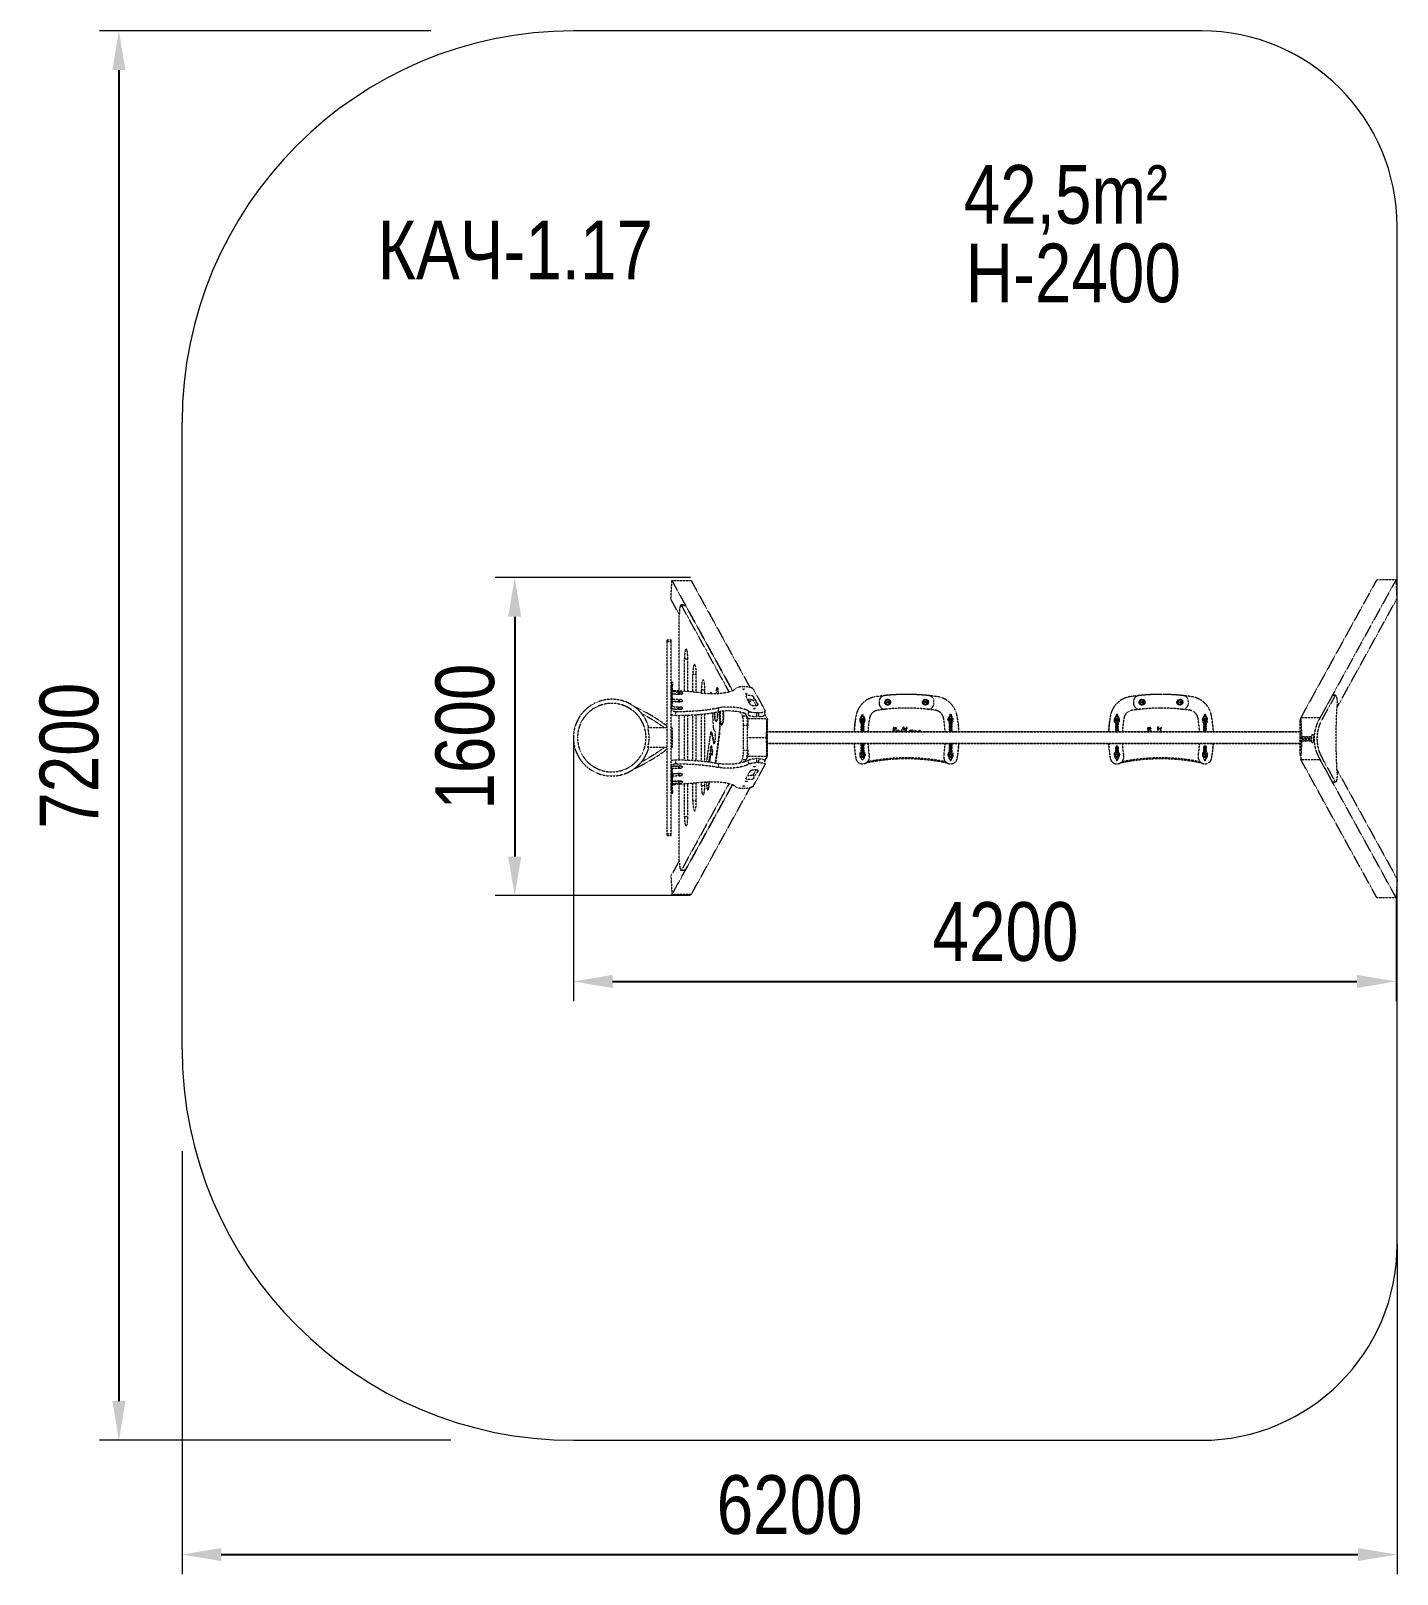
# Model space of a CAD drawing. Header units: millimetres. Extents: x -4440 to 2542, y -4302 to 3582.
import ezdxf

# ---------------------------------------------------------------- set-up
doc = ezdxf.new("R2010")
doc.units = ezdxf.units.MM
doc.linetypes.add('HIDDEN', pattern=[1.905, 1.27, -0.635])
for name, color, linetype in [('DIKOM_АРТИКУЛ', 7, 'Continuous'), ('DIKOM_ЗОНА', 80, 'Continuous'), ('DIKOM_ОБЪЕКТ', 7, 'Continuous'), ('DIKOM_РАЗМЕР_ЗОНА', 7, 'Continuous'), ('DIKOM_РАЗМЕР_ОБЪЕКТА', 7, 'Continuous')]:
    doc.layers.add(name, color=color, linetype=linetype)
doc.styles.add('style1', font='arialbd.ttf', dxfattribs={"width": 0.8})
doc.dimstyles.new('1-50', dxfattribs={"dimtxt": 300, "dimasz": 200, "dimexe": 100, "dimexo": 0, "dimgap": 100, "dimtad": 1, "dimtxsty": 'style1', "dimcen": 200, "dimclrd": 7, "dimclre": 7, "dimclrt": 7, "dimadec": 1, "dimazin": 2, "dimtfac": 1, "dimtmove": 0, "dimatfit": 2, "dimfxl": 0, "dimlwd": 25, "dimlwe": 18, "dimarcsym": 0})

msp = doc.modelspace()

# ---------------------------------------------------------------- texts
at = {"layer": 'DIKOM_АРТИКУЛ', "insert": (-2667.144, 2612.25), "char_height": 300, "width": 1618.01099, "attachment_point": 1, "style": 'style1'}
msp.add_mtext('{\\fArial|b0|i0|c204|p34;КАЧ-1.17}', dxfattribs=at)
at = {"layer": 'DIKOM_РАЗМЕР_ОБЪЕКТА', "char_height": 300, "width": 2043.0649, "attachment_point": 1, "style": 'style1'}
for s, insert in [('{\\fArial|b0|i0|c204|p34;42,5m²}', (326.968, 2896.342)), ('{\\fArial|b0|i0|c204|p34;H-2400}', (336.903, 2495.097))]:
    msp.add_mtext(s, dxfattribs=dict(at, insert=insert))

# ---------------------------------------------------------------- blocks, each defined once
blk = doc.blocks.new('*D0')
at = {"layer": 'Defpoints', "color": 0, "transparency": 16777216}
for p in [(-2395.9, 3581.6), (-3989.7, -3618.4), (-2293.7, -3618.4)]:
    blk.add_point(p, dxfattribs=at)
at = {"layer": 'DIKOM_РАЗМЕР_ЗОНА', "color": 7, "lineweight": 18, "transparency": 16777216}
for p, q in [((-2395.9, 3581.6), (-4089.7, 3581.6)), ((-2293.7, -3618.4), (-4089.7, -3618.4))]:
    blk.add_line(p, q, dxfattribs=at)
at = {"layer": 'DIKOM_РАЗМЕР_ЗОНА', "color": 7, "lineweight": 25, "transparency": 16777216}
blk.add_line((-3989.7, 3381.6), (-3989.7, -3418.4), dxfattribs=at)
at = {"layer": 'DIKOM_РАЗМЕР_ЗОНА', "color": 7, "transparency": 16777216}
for points in [[(-4023, 3381.6), (-3956.3, 3381.6), (-3989.7, 3581.6)], [(-4023, -3418.4), (-3956.3, -3418.4), (-3989.7, -3618.4)]]:
    blk.add_solid(points, dxfattribs=at)
at = {"layer": 'DIKOM_РАЗМЕР_ЗОНА', "color": 7, "transparency": 16777216, "insert": (-4242.8, -121.6), "char_height": 300, "attachment_point": 5, "rotation": 90, "style": 'style1'}
blk.add_mtext('{\\fArial|b0|i0|c204|p34;7200}', dxfattribs=at)
blk = doc.blocks.new('*D1')
at = {"layer": 'Defpoints', "color": 0, "transparency": 16777216}
for p in [(-1068.4, 788.8), (-1967.4, -836.2), (-1068.4, -836.2)]:
    blk.add_point(p, dxfattribs=at)
at = {"layer": 'DIKOM_РАЗМЕР_ОБЪЕКТА', "color": 7, "lineweight": 18, "transparency": 16777216}
for p, q in [((-1068.4, 788.8), (-2067.4, 788.8)), ((-1068.4, -836.2), (-2067.4, -836.2))]:
    blk.add_line(p, q, dxfattribs=at)
at = {"layer": 'DIKOM_РАЗМЕР_ОБЪЕКТА', "color": 7, "lineweight": 25, "transparency": 16777216}
blk.add_line((-1967.4, 588.8), (-1967.4, -636.2), dxfattribs=at)
at = {"layer": 'DIKOM_РАЗМЕР_ОБЪЕКТА', "color": 7, "transparency": 16777216}
for points in [[(-2000.7, 588.8), (-1934, 588.8), (-1967.4, 788.8)], [(-2000.7, -636.2), (-1934, -636.2), (-1967.4, -836.2)]]:
    blk.add_solid(points, dxfattribs=at)
at = {"layer": 'DIKOM_РАЗМЕР_ОБЪЕКТА', "color": 7, "transparency": 16777216, "insert": (-2220.5, -23.7), "char_height": 300, "attachment_point": 5, "rotation": 90, "style": 'style1'}
blk.add_mtext('{\\fArial|b0|i0|c204|p34;1600}', dxfattribs=at)
blk = doc.blocks.new('*D2')
at = {"layer": 'Defpoints', "color": 0, "transparency": 16777216}
for p in [(-1667.4, -28.9), (2536.4, -836.2), (2536.4, -1274.4)]:
    blk.add_point(p, dxfattribs=at)
at = {"layer": 'DIKOM_РАЗМЕР_ОБЪЕКТА', "color": 7, "lineweight": 18, "transparency": 16777216}
for p, q in [((-1667.4, -28.9), (-1667.4, -1374.4)), ((2536.4, -836.2), (2536.4, -1374.4))]:
    blk.add_line(p, q, dxfattribs=at)
at = {"layer": 'DIKOM_РАЗМЕР_ОБЪЕКТА', "color": 7, "lineweight": 25, "transparency": 16777216}
blk.add_line((-1467.4, -1274.4), (2336.4, -1274.4), dxfattribs=at)
at = {"layer": 'DIKOM_РАЗМЕР_ОБЪЕКТА', "color": 7, "transparency": 16777216}
for points in [[(-1467.4, -1241.1), (-1467.4, -1307.8), (-1667.4, -1274.4)], [(2336.4, -1241.1), (2336.4, -1307.8), (2536.4, -1274.4)]]:
    blk.add_solid(points, dxfattribs=at)
at = {"layer": 'DIKOM_РАЗМЕР_ОБЪЕКТА', "color": 7, "transparency": 16777216, "insert": (540.2, -1021.3), "char_height": 300, "attachment_point": 5, "style": 'style1'}
blk.add_mtext('{\\fArial|b0|i0|c204|p34;4200}', dxfattribs=at)
blk = doc.blocks.new('*D3')
at = {"layer": 'Defpoints', "color": 0, "transparency": 16777216}
for p in [(-3666.9, -2142.3), (2541.6, -2618.4), (2541.6, -4202.2)]:
    blk.add_point(p, dxfattribs=at)
at = {"layer": 'DIKOM_РАЗМЕР_ЗОНА', "color": 7, "lineweight": 18, "transparency": 16777216}
for p, q in [((-3666.9, -2142.3), (-3666.9, -4302.2)), ((2541.6, -2618.4), (2541.6, -4302.2))]:
    blk.add_line(p, q, dxfattribs=at)
at = {"layer": 'DIKOM_РАЗМЕР_ЗОНА', "color": 7, "lineweight": 25, "transparency": 16777216}
blk.add_line((-3466.9, -4202.2), (2341.6, -4202.2), dxfattribs=at)
at = {"layer": 'DIKOM_РАЗМЕР_ЗОНА', "color": 7, "transparency": 16777216}
for points in [[(-3466.9, -4168.9), (-3466.9, -4235.5), (-3666.9, -4202.2)], [(2341.6, -4168.9), (2341.6, -4235.5), (2541.6, -4202.2)]]:
    blk.add_solid(points, dxfattribs=at)
at = {"layer": 'DIKOM_РАЗМЕР_ЗОНА', "color": 7, "transparency": 16777216, "insert": (-562.6, -3949), "char_height": 300, "attachment_point": 5, "style": 'style1'}
blk.add_mtext('{\\fArial|b0|i0|c204|p34;6200}', dxfattribs=at)

# ---------------------------------------------------------------- dimensions: what is measured, and where the dimension line sits
at = {"layer": 'DIKOM_РАЗМЕР_ЗОНА'}
dim = msp.add_linear_dim(base=(-3989.671, -3618.445), p1=(-2395.948, 3581.555), p2=(-2293.676, -3618.445), angle=270, text='{\\fArial|b0|i0|c204|p34;<>}', dimstyle='1-50', dxfattribs=at)
dim.commit()
dim.dimension.update_dxf_attribs({"geometry": '*D0', "text_midpoint": (-3989.671, -121.626), "dimtype": 160})
dim = msp.add_linear_dim(base=(2541.614, -4202.185), p1=(-3666.892, -2142.285), p2=(2541.614, -2618.445), text='{\\fArial|b0|i0|c204|p34;6200}', dimstyle='1-50', dxfattribs=at)
dim.commit()
dim.dimension.update_dxf_attribs({"geometry": '*D3', "text_midpoint": (-562.639, -4202.185), "dimtype": 160})
at = {"layer": 'DIKOM_РАЗМЕР_ОБЪЕКТА'}
dim = msp.add_linear_dim(base=(-1967.351, -836.182), p1=(-1068.411, 788.807), p2=(-1068.411, -836.182), angle=270, text='{\\fArial|b0|i0|c204|p34;1600}', dimstyle='1-50', dxfattribs=at)
dim.commit()
dim.dimension.update_dxf_attribs({"geometry": '*D1', "text_midpoint": (-1967.351, -23.688), "dimtype": 160})
dim = msp.add_linear_dim(base=(2536.393, -1274.438), p1=(-1667.37, -28.93), p2=(2536.393, -836.182), text='{\\fArial|b0|i0|c204|p34;4200}', dimstyle='1-50', dxfattribs=at)
dim.commit()
dim.dimension.update_dxf_attribs({"geometry": '*D2', "text_midpoint": (540.229, -1274.438), "dimtype": 160})

# ---------------------------------------------------------------- linework, layer by layer
at = {"layer": 'DIKOM_ЗОНА', "color": 3, "lineweight": 15}
for p, q in [((1541.614, 3581.555), (-1666.892, 3581.555)), ((2541.614, -2618.445), (2541.614, 2581.555)), ((-3666.892, -1618.445), (-3666.892, 1581.555)), ((-1666.892, -3618.445), (1541.614, -3618.445))]:
    msp.add_line(p, q, dxfattribs=at)
for centre, radius, start, end in [((-1666.892, 1581.555), 2000, 90, 180), ((1541.614, 2581.555), 1000, 0, 90), ((-1666.892, -1618.445), 2000, 180, 270), ((1541.614, -2618.445), 1000, 270, 0)]:
    msp.add_arc(centre, radius, start, end, dxfattribs=at)
at = {"layer": 'DIKOM_ОБЪЕКТ', "color": 7, "linetype": 'HIDDEN', "lineweight": 15}
for p, q in [((-1169.238, 677.728), (-1164.016, 773.1)), ((-1164.016, 773.1), (-854.626, 211.33)), ((-1164.016, 773.1), (-1065.535, 773.1)), ((-1065.535, 773.1), (-765.03, 227.461)), ((2437.912, 778.322), (2048.726, 71.663)), ((2536.393, 778.322), (2169.434, 112.022)), ((2437.912, 778.322), (2536.393, 778.322)), ((2541.614, 682.95), (2536.393, 778.322)), ((-1126.254, 599.68), (-1169.238, 677.728)), ((-1096.892, 648.793), (-1117.572, 648.793)), ((-872.054, 205.424), (-1114.962, 646.479)), ((-1114.962, 646.479), (-1094.281, 646.479)), ((-854.626, 211.33), (-1094.281, 646.479)), ((2234.415, 125.158), (2541.614, 682.95)), ((-1126.255, 209.136), (-1126.255, 598.793)), ((-1188.37, 471.07), (-1167.37, 471.07)), ((-1188.37, 462.114), (-1188.37, 471.07)), ((-1188.37, -519.975), (-1188.37, 462.114)), ((-1188.37, 462.114), (-1167.37, 462.114)), ((-1167.37, 462.114), (-1167.37, 471.07)), ((-1167.37, -519.975), (-1167.37, 462.114)), ((-1100.208, 207.752), (-1100.208, 373.322)), ((-1100.208, 373.322), (-1082.843, 373.322)), ((-1082.843, 206.531), (-1082.843, 373.322)), ((-1167.37, 204.094), (-1165.281, 242.243)), ((-1161.387, 254.733), (-1164.383, 254.882)), ((-1161.345, 253.922), (-1164.341, 254.072)), ((-1056.796, 204.245), (-1056.796, 294.497)), ((-1056.796, 294.497), (-1039.431, 294.497)), ((-1039.431, 202.412), (-1039.431, 294.497)), ((-1167.37, 193.418), (-1165.281, 231.567)), ((-1167.298, 205.411), (-1167.37, 204.911)), ((-1167.367, 205.007), (-1167.37, 204.959)), ((-1167.37, 165.543), (-1165.281, 203.692)), ((-1165.848, 193.342), (-1167.37, 193.418)), ((-1167.37, 154.868), (-1165.281, 193.017)), ((-1167.37, 126.993), (-1165.281, 165.142)), ((-1162.285, 231.417), (-1165.281, 231.567)), ((-1162.285, 192.867), (-1165.281, 193.017)), ((-1161.387, 216.182), (-1164.383, 216.332)), ((-1161.387, 177.632), (-1164.383, 177.781)), ((-1161.345, 215.372), (-1164.341, 215.521)), ((-1161.345, 176.821), (-1164.341, 176.971)), ((-1162.285, 231.417), (-1163.115, 216.269)), ((-1162.285, 192.867), (-1163.115, 177.718)), ((-1127.424, 191.424), (-1162.269, 193.164)), ((-1162.117, 196.025), (-1127.268, 194.285)), ((-1161.616, 206.676), (-1127.268, 204.96)), ((-1161.616, 168.125), (-1127.268, 166.41)), ((-1127.424, 191.424), (-1127.268, 194.285)), ((-1109.451, 195.777), (-1109.295, 198.638)), ((-1109.451, 157.227), (-1109.295, 160.088)), ((-1013.384, 199.258), (-1013.384, 215.673)), ((-1013.384, 215.673), (-996.019, 215.673)), ((-996.019, 197.593), (-996.019, 215.673)), ((-963.577, 201.477), (-964.562, 201.477)), ((-932.46, 226.393), (-933.445, 226.393)), ((-928.171, 196.959), (-928.842, 207.736)), ((-928.842, 207.736), (-927.857, 207.736)), ((-927.857, 207.736), (-927.19, 197.023)), ((-794.138, 230.808), (-803.986, 230.808)), ((-764.151, 140.596), (-785.68, 179.688)), ((-748.121, 218.78), (-688.501, 110.526)), ((-746.288, 179.688), (-747.385, 159.66)), ((-733.828, 135.044), (-747.385, 159.66)), ((-724.759, 140.596), (-746.288, 179.688)), ((2210.938, 187.382), (2142.056, 62.31)), ((2225.71, 187.382), (2156.828, 62.31)), ((2210.938, 187.382), (2225.71, 187.382)), ((2227.143, 188.122), (2212.371, 188.122)), ((-1165.848, 154.792), (-1167.37, 154.868)), ((-1167.37, 116.317), (-1165.281, 154.466)), ((-1127.424, 114.323), (-1167.37, 116.317)), ((-1162.285, 154.317), (-1165.281, 154.466)), ((-1162.285, 154.317), (-1164.217, 119.029)), ((-1164.217, 119.029), (-1127.268, 117.184)), ((-1163.634, 129.675), (-1127.268, 127.859)), ((-1127.424, 152.873), (-1162.269, 154.613)), ((-1162.117, 157.475), (-1127.268, 155.734)), ((-1144.715, 105.028), (-1145.812, 85)), ((-1127.424, 152.873), (-1127.268, 155.734)), ((-1127.424, 114.323), (-1127.268, 117.184)), ((-1126.255, -142.81), (-1126.255, 84.95)), ((-1109.451, 118.676), (-1109.295, 121.538)), ((-1100.208, -143.183), (-1100.208, 85.322)), ((-1082.843, -143.719), (-1082.843, 85.859)), ((-1056.796, -144.978), (-1056.796, 87.117)), ((-1039.431, -146.134), (-1039.431, 88.274)), ((-1013.384, -148.38), (-1013.384, 90.52)), ((-996.019, -150.244), (-996.019, 92.383)), ((-957.378, 97.718), (-953.069, 28.503)), ((-945.051, 66.593), (-947.096, 99.447)), ((-946.122, 99.618), (-944.066, 66.593)), ((-932.657, 102.126), (-931.689, 86.576)), ((-926.461, 123.175), (-927.557, 103.147)), ((-919.383, 55.789), (-922.391, 104.116)), ((-921.417, 104.281), (-918.398, 55.789)), ((-804.131, 82.094), (-814.524, 100.964)), ((-804.131, 82.094), (-783.45, 82.094)), ((-783.45, 82.094), (-790.083, 94.137)), ((-790.083, 94.137), (-774.83, 66.441)), ((-773.107, 106.777), (-774.204, 86.749)), ((-731.117, 98.498), (-732.214, 78.47)), ((-721.269, 98.498), (-731.117, 98.498)), ((-724.759, 140.596), (-724.876, 138.446)), ((-721.269, 98.498), (-722.366, 78.47)), ((-689.05, 88.311), (-687.954, 108.339)), ((-688.991, 89.395), (-676.349, 66.441)), ((-194.25, 86.044), (-194.25, 58.044)), ((-186.25, 58.044), (-186.25, 86.044)), ((-105.221, 155.991), (-105.221, 145.95)), ((-69.35, 154.204), (-68.135, 154.204)), ((-69.35, 150.704), (-69.35, 154.204)), ((-68.083, 150.704), (-69.35, 150.704)), ((-68.895, 151.113), (-68.895, 153.795)), ((-68.895, 153.795), (-68.142, 153.795)), ((-68.127, 151.113), (-68.895, 151.113)), ((-65.759, 154.204), (-65.304, 154.204)), ((-65.759, 150.704), (-65.759, 154.204)), ((-65.304, 150.704), (-65.759, 150.704)), ((-65.304, 154.204), (-65.304, 150.704)), ((-64.486, 154.204), (-64.031, 154.204)), ((-64.486, 150.704), (-64.486, 154.204)), ((-64.031, 150.704), (-64.486, 150.704)), ((-64.031, 154.204), (-64.031, 152.53)), ((-64.031, 151.932), (-64.031, 150.704)), ((-62.24, 154.204), (-61.6, 154.204)), ((-61.565, 150.704), (-62.179, 150.704)), ((-57.395, 154.204), (-56.687, 154.204)), ((-57.395, 150.704), (-57.395, 154.204)), ((-56.94, 150.704), (-57.395, 150.704)), ((-56.94, 153.679), (-56.94, 150.704)), ((-56.926, 153.679), (-56.94, 153.679)), ((-55.95, 150.704), (-56.926, 153.679)), ((-56.687, 154.204), (-55.86, 151.728)), ((-55.492, 150.704), (-55.95, 150.704)), ((-55.7, 151.21), (-55.691, 151.21)), ((-55.503, 151.77), (-54.662, 154.204)), ((-54.495, 153.631), (-55.492, 150.704)), ((-54.662, 154.204), (-54.031, 154.204)), ((-54.486, 153.631), (-54.495, 153.631)), ((-54.486, 150.704), (-54.486, 153.631)), ((-54.031, 150.704), (-54.486, 150.704)), ((-54.031, 154.204), (-54.031, 150.704)), ((123.832, 154.204), (125.046, 154.204)), ((123.832, 150.704), (123.832, 154.204)), ((125.099, 150.704), (123.832, 150.704)), ((124.286, 151.113), (124.286, 153.795)), ((124.286, 153.795), (125.039, 153.795)), ((125.054, 151.113), (124.286, 151.113)), ((127.423, 154.204), (127.877, 154.204)), ((127.423, 150.704), (127.423, 154.204)), ((127.877, 150.704), (127.423, 150.704)), ((127.877, 154.204), (127.877, 150.704)), ((128.695, 154.204), (129.15, 154.204)), ((128.695, 150.704), (128.695, 154.204)), ((129.15, 150.704), (128.695, 150.704)), ((129.15, 154.204), (129.15, 152.53)), ((129.15, 151.932), (129.15, 150.704)), ((130.942, 154.204), (131.582, 154.204)), ((131.616, 150.704), (131.002, 150.704)), ((135.786, 154.204), (136.494, 154.204)), ((135.786, 150.704), (135.786, 154.204)), ((136.241, 150.704), (135.786, 150.704)), ((136.241, 153.679), (136.241, 150.704)), ((136.255, 153.679), (136.241, 153.679)), ((137.231, 150.704), (136.255, 153.679)), ((136.494, 154.204), (137.322, 151.728)), ((137.69, 150.704), (137.231, 150.704)), ((137.482, 151.21), (137.491, 151.21)), ((137.678, 151.77), (138.519, 154.204)), ((138.686, 153.631), (137.69, 150.704)), ((138.519, 154.204), (139.15, 154.204)), ((138.695, 153.631), (138.686, 153.631)), ((138.695, 150.704), (138.695, 153.631)), ((139.15, 150.704), (138.695, 150.704)), ((139.15, 154.204), (139.15, 150.704)), ((174.722, 145.95), (174.722, 155.991)), ((255.75, 86.044), (255.75, 58.044)), ((263.75, 58.044), (263.75, 86.044)), ((1105.75, 86.044), (1105.75, 58.044)), ((1113.75, 58.044), (1113.75, 86.044)), ((1194.779, 155.991), (1194.779, 145.95)), ((1230.65, 154.204), (1231.865, 154.204)), ((1230.65, 150.704), (1230.65, 154.204)), ((1231.917, 150.704), (1230.65, 150.704)), ((1231.105, 151.113), (1231.105, 153.795)), ((1231.105, 153.795), (1231.858, 153.795)), ((1231.873, 151.113), (1231.105, 151.113)), ((1234.241, 154.204), (1234.696, 154.204)), ((1234.241, 150.704), (1234.241, 154.204)), ((1234.696, 150.704), (1234.241, 150.704)), ((1234.696, 154.204), (1234.696, 150.704)), ((1235.514, 154.204), (1235.969, 154.204)), ((1235.514, 150.704), (1235.514, 154.204)), ((1235.969, 150.704), (1235.514, 150.704)), ((1235.969, 154.204), (1235.969, 152.53)), ((1235.969, 151.932), (1235.969, 150.704)), ((1237.76, 154.204), (1238.4, 154.204)), ((1238.435, 150.704), (1237.821, 150.704)), ((1242.605, 154.204), (1243.313, 154.204)), ((1242.605, 150.704), (1242.605, 154.204)), ((1243.06, 150.704), (1242.605, 150.704)), ((1243.06, 153.679), (1243.06, 150.704)), ((1243.074, 153.679), (1243.06, 153.679)), ((1244.05, 150.704), (1243.074, 153.679)), ((1243.313, 154.204), (1244.14, 151.728)), ((1244.508, 150.704), (1244.05, 150.704)), ((1244.3, 151.21), (1244.309, 151.21)), ((1244.497, 151.77), (1245.338, 154.204)), ((1245.505, 153.631), (1244.508, 150.704)), ((1245.338, 154.204), (1245.969, 154.204)), ((1245.514, 153.631), (1245.505, 153.631)), ((1245.514, 150.704), (1245.514, 153.631)), ((1245.969, 150.704), (1245.514, 150.704)), ((1245.969, 154.204), (1245.969, 150.704)), ((1423.832, 154.204), (1425.046, 154.204)), ((1423.832, 150.704), (1423.832, 154.204)), ((1425.099, 150.704), (1423.832, 150.704)), ((1424.286, 151.113), (1424.286, 153.795)), ((1424.286, 153.795), (1425.039, 153.795)), ((1425.054, 151.113), (1424.286, 151.113)), ((1427.423, 154.204), (1427.877, 154.204)), ((1427.423, 150.704), (1427.423, 154.204)), ((1427.877, 150.704), (1427.423, 150.704)), ((1427.877, 154.204), (1427.877, 150.704)), ((1428.695, 154.204), (1429.15, 154.204)), ((1428.695, 150.704), (1428.695, 154.204)), ((1429.15, 150.704), (1428.695, 150.704)), ((1429.15, 154.204), (1429.15, 152.53)), ((1429.15, 151.932), (1429.15, 150.704)), ((1430.942, 154.204), (1431.582, 154.204)), ((1431.616, 150.704), (1431.002, 150.704)), ((1435.786, 154.204), (1436.494, 154.204)), ((1435.786, 150.704), (1435.786, 154.204)), ((1436.241, 150.704), (1435.786, 150.704)), ((1436.241, 153.679), (1436.241, 150.704)), ((1436.255, 153.679), (1436.241, 153.679)), ((1437.231, 150.704), (1436.255, 153.679)), ((1436.494, 154.204), (1437.322, 151.728)), ((1437.69, 150.704), (1437.231, 150.704)), ((1437.482, 151.21), (1437.491, 151.21)), ((1437.678, 151.77), (1438.519, 154.204)), ((1438.686, 153.631), (1437.69, 150.704)), ((1438.519, 154.204), (1439.15, 154.204)), ((1438.695, 153.631), (1438.686, 153.631)), ((1438.695, 150.704), (1438.695, 153.631)), ((1439.15, 150.704), (1438.695, 150.704)), ((1439.15, 154.204), (1439.15, 150.704)), ((1474.722, 145.95), (1474.722, 155.991)), ((1555.75, 86.044), (1555.75, 58.044)), ((1563.75, 58.044), (1563.75, 86.044)), ((-1287.37, 21.056), (-1287.37, 21.07)), ((-1188.37, 21.07), (-1287.37, 21.07)), ((-1188.37, 28.801), (-1188.71, 29.114)), ((-1162.37, 21.07), (-1167.37, 21.07)), ((-1162.37, 21.07), (-1162.37, -78.93)), ((-962.901, 0.496), (-963.886, 0.496)), ((-949.548, 10.544), (-944.553, 4.017)), ((-945.051, 66.593), (-944.066, 66.593)), ((-937.019, 51.922), (-943.951, 60.981)), ((-943.951, 60.981), (-942.966, 60.981)), ((-942.966, 60.981), (-936.034, 51.922)), ((-937.019, 51.922), (-936.034, 51.922)), ((-919.383, 55.789), (-918.398, 55.789)), ((-909.81, 35.759), (-908.825, 35.759)), ((-798.06, -92.269), (-798.06, 34.408)), ((-798.06, 34.408), (-777.379, 34.408)), ((-774.83, 66.441), (-777.379, 19.885)), ((-777.379, -92.269), (-777.379, 34.408)), ((-676.349, 66.441), (-774.83, 66.441)), ((-722.366, 78.47), (-732.214, 78.47)), ((-681.571, -28.93), (-676.349, 66.441)), ((-679.165, 61.07), (-680.269, 63.074)), ((-679.913, 69.58), (-675.226, 61.07)), ((-679.165, -118.93), (-679.165, 61.07)), ((-675.226, 61.07), (-679.165, 61.07)), ((-679.165, -72.864), (-679.165, 15.004)), ((-675.226, 61.07), (-676.643, 61.07)), ((-676.515, 63.41), (-675.226, 61.07)), ((-675.226, -118.93), (-675.226, 61.07)), ((-675.226, -118.93), (-675.226, 61.07)), ((2044.727, 1.07), (-675.226, 1.07)), ((-675.226, 1.07), (2044.727, 1.07)), ((-203.846, 65.941), (-203.678, 54.032)), ((-198.25, 43.163), (-198.25, 38.855)), ((-198.25, 28.804), (-198.25, 24.496)), ((-198.25, 14.445), (-198.25, 10.137)), ((-197.689, 54.858), (-197.846, 66.026)), ((-194.25, 39.402), (-194.25, 43.163)), ((-194.25, 25.043), (-194.25, 28.804)), ((-194.25, 10.683), (-194.25, 14.445)), ((-192.25, 56.342), (-192.25, 55.943)), ((-192.25, 55.943), (-192.25, 51.635)), ((-192.25, 51.635), (-192.25, 41.983)), ((-192.25, 41.983), (-192.25, 41.583)), ((-192.25, 41.583), (-192.25, 37.276)), ((-192.25, 37.276), (-192.25, 27.624)), ((-192.25, 27.624), (-192.25, 27.224)), ((-192.25, 27.224), (-192.25, 22.916)), ((-192.25, 22.916), (-192.25, 13.265)), ((-192.25, 13.265), (-192.25, 12.865)), ((-192.25, 12.865), (-192.25, 8.557)), ((-192.25, 8.557), (-192.25, 1.07)), ((-188.25, 55.943), (-188.25, 56.342)), ((-188.25, 51.635), (-188.25, 55.943)), ((-188.25, 41.983), (-188.25, 51.635)), ((-188.25, 41.583), (-188.25, 41.983)), ((-188.25, 37.276), (-188.25, 41.583)), ((-188.25, 27.624), (-188.25, 37.276)), ((-188.25, 27.224), (-188.25, 27.624)), ((-188.25, 22.916), (-188.25, 27.224)), ((-188.25, 13.265), (-188.25, 22.916)), ((-188.25, 12.865), (-188.25, 13.265)), ((-188.25, 8.557), (-188.25, 12.865)), ((-188.25, 1.07), (-188.25, 8.557)), ((-186.25, 43.163), (-186.249, 43.222)), ((-186.25, 43.163), (-186.25, 39.398)), ((-186.25, 28.804), (-186.249, 28.863)), ((-186.25, 28.804), (-186.25, 25.039)), ((-186.25, 14.445), (-186.249, 14.504)), ((-186.25, 14.445), (-186.25, 10.68)), ((-182.809, 65.772), (-184.823, 62.503)), ((-184.823, 62.503), (-184.754, 57.599)), ((-182.74, 60.868), (-184.754, 57.599)), ((-184.754, 57.599), (-183.704, 55.897)), ((-183.846, 65.969), (-183.82, 64.13)), ((-183.728, 57.563), (-183.689, 54.84)), ((-183.342, 71.463), (-183.25, 72.044)), ((-178.783, 65.777), (-182.809, 65.772)), ((-182.74, 60.868), (-182.809, 65.772)), ((-178.714, 60.873), (-182.74, 60.868)), ((-182.25, 38.855), (-182.25, 43.163)), ((-182.25, 24.496), (-182.25, 28.804)), ((-182.25, 10.137), (-182.25, 14.445)), ((-178.714, 60.873), (-178.783, 65.777)), ((-176.771, 62.515), (-178.783, 65.777)), ((-176.702, 57.611), (-178.714, 60.873)), ((-177.821, 64.217), (-177.847, 66.054)), ((-177.679, 54.145), (-177.728, 57.647)), ((-177.705, 55.984), (-176.702, 57.611)), ((-176.702, 57.611), (-176.771, 62.515)), ((-35.678, 1.07), (-31.473, 20.937)), ((-27.548, 16.016), (-30.67, 1.07)), ((-29.068, 22.856), (-20.594, 22.856)), ((-20.247, 1.07), (-22.437, 15.996)), ((-18.293, 20.917), (-15.307, 1.07)), ((-10.076, 1.07), (-10.076, 7.386)), ((-8.107, 9.355), (-7.123, 9.355)), ((-5.155, 7.386), (-5.155, 1.07)), ((3.815, 1.07), (8.106, 7.475)), ((11.17, 9.112), (12.114, 9.112)), ((14.92, 5.192), (14.92, 1.07)), ((17.987, 1.07), (17.987, 23.524)), ((19.955, 25.491), (20.94, 25.491)), ((22.909, 23.524), (22.909, 12.419)), ((24.196, 11.94), (33.388, 22.492)), ((26.454, 7.029), (24.196, 4.413)), ((31.307, 1.07), (28.591, 6.743)), ((32.099, 10.806), (36.761, 1.07)), ((37.111, 19.277), (32.537, 14.073)), ((36.166, 22.694), (36.911, 22.052)), ((76.745, 1.07), (76.745, 8.448)), ((78.286, 9.193), (88.497, 1.07)), ((91.843, 1.07), (102.713, 8.994)), ((104.304, 8.187), (104.304, 1.07)), ((246.203, 57.896), (246.272, 63.043)), ((248.217, 61.134), (246.203, 57.896)), ((246.203, 57.896), (247.207, 56.276)), ((248.286, 66.281), (246.272, 63.043)), ((247.229, 57.928), (247.18, 54.251)), ((247.347, 66.751), (247.32, 64.728)), ((248.217, 61.134), (248.286, 66.281)), ((252.243, 61.126), (248.217, 61.134)), ((252.312, 66.273), (248.286, 66.281)), ((251.75, 42.963), (251.75, 38.656)), ((251.75, 28.604), (251.75, 24.297)), ((251.75, 14.245), (251.75, 9.937)), ((252.243, 61.126), (252.312, 66.273)), ((254.254, 57.879), (252.243, 61.126)), ((254.324, 63.026), (252.312, 66.273)), ((253.189, 54.857), (253.229, 57.847)), ((253.207, 56.194), (254.254, 57.879)), ((253.32, 64.646), (253.347, 66.671)), ((254.324, 63.026), (254.254, 57.879)), ((255.75, 39.202), (255.75, 42.963)), ((255.75, 24.843), (255.75, 28.604)), ((255.75, 10.484), (255.75, 14.245)), ((257.75, 56.143), (257.75, 55.743)), ((257.75, 55.743), (257.75, 51.435)), ((257.75, 51.435), (257.75, 41.784)), ((257.75, 41.784), (257.75, 41.384)), ((257.75, 41.384), (257.75, 37.076)), ((257.75, 37.076), (257.75, 27.425)), ((257.75, 27.425), (257.75, 27.025)), ((257.75, 27.025), (257.75, 22.717)), ((257.75, 22.717), (257.75, 13.066)), ((257.75, 13.066), (257.75, 12.666)), ((257.75, 12.666), (257.75, 8.358)), ((257.75, 8.358), (257.75, 1.07)), ((261.75, 55.743), (261.75, 56.143)), ((261.75, 51.435), (261.75, 55.743)), ((261.75, 41.784), (261.75, 51.435)), ((261.75, 41.384), (261.75, 41.784)), ((261.75, 37.076), (261.75, 41.384)), ((261.75, 27.425), (261.75, 37.076)), ((261.75, 27.025), (261.75, 27.425)), ((261.75, 22.717), (261.75, 27.025)), ((261.75, 13.066), (261.75, 22.717)), ((261.75, 12.666), (261.75, 13.066)), ((261.75, 8.358), (261.75, 12.666)), ((261.75, 1.07), (261.75, 8.358)), ((263.75, 66.332), (264.445, 66.984)), ((263.75, 42.963), (263.75, 39.199)), ((263.75, 28.604), (263.75, 24.84)), ((263.75, 14.245), (263.75, 10.481)), ((267.347, 66.709), (267.188, 54.861)), ((267.75, 38.656), (267.75, 42.963)), ((267.75, 24.297), (267.75, 28.604)), ((267.75, 9.937), (267.75, 14.245)), ((273.179, 54.128), (273.347, 66.628)), ((1096.154, 65.941), (1096.322, 54.032)), ((1101.75, 43.163), (1101.75, 38.855)), ((1101.75, 28.804), (1101.75, 24.496)), ((1101.75, 14.445), (1101.75, 10.137)), ((1102.311, 54.858), (1102.154, 66.026)), ((1105.75, 39.402), (1105.75, 43.163)), ((1105.75, 25.043), (1105.75, 28.804)), ((1105.75, 10.683), (1105.75, 14.445)), ((1107.75, 56.342), (1107.75, 55.943)), ((1107.75, 55.943), (1107.75, 51.635)), ((1107.75, 51.635), (1107.75, 41.983)), ((1107.75, 41.983), (1107.75, 41.583)), ((1107.75, 41.583), (1107.75, 37.276)), ((1107.75, 37.276), (1107.75, 27.624)), ((1107.75, 27.624), (1107.75, 27.224)), ((1107.75, 27.224), (1107.75, 22.916)), ((1107.75, 22.916), (1107.75, 13.265)), ((1107.75, 13.265), (1107.75, 12.865)), ((1107.75, 12.865), (1107.75, 8.557)), ((1111.75, 55.943), (1111.75, 56.342)), ((1111.75, 51.635), (1111.75, 55.943)), ((1111.75, 41.983), (1111.75, 51.635)), ((1111.75, 41.583), (1111.75, 41.983)), ((1111.75, 37.276), (1111.75, 41.583)), ((1111.75, 27.624), (1111.75, 37.276)), ((1111.75, 27.224), (1111.75, 27.624)), ((1111.75, 22.916), (1111.75, 27.224)), ((1111.75, 13.265), (1111.75, 22.916)), ((1111.75, 12.865), (1111.75, 13.265)), ((1111.75, 8.557), (1111.75, 12.865)), ((1113.75, 43.163), (1113.751, 43.222)), ((1113.75, 43.163), (1113.75, 39.398)), ((1113.75, 28.804), (1113.751, 28.863)), ((1113.75, 28.804), (1113.75, 25.039)), ((1113.75, 14.445), (1113.751, 14.504)), ((1113.75, 14.445), (1113.75, 10.68)), ((1117.191, 65.772), (1115.177, 62.503)), ((1115.177, 62.503), (1115.246, 57.599)), ((1117.26, 60.868), (1115.246, 57.599)), ((1115.246, 57.599), (1116.296, 55.897)), ((1116.154, 65.969), (1116.18, 64.13)), ((1116.272, 57.563), (1116.311, 54.84)), ((1116.658, 71.463), (1116.75, 72.044)), ((1121.217, 65.777), (1117.191, 65.772)), ((1117.26, 60.868), (1117.191, 65.772)), ((1121.286, 60.873), (1117.26, 60.868)), ((1117.75, 38.855), (1117.75, 43.163)), ((1117.75, 24.496), (1117.75, 28.804)), ((1117.75, 10.137), (1117.75, 14.445)), ((1121.286, 60.873), (1121.217, 65.777)), ((1123.229, 62.515), (1121.217, 65.777)), ((1123.298, 57.611), (1121.286, 60.873)), ((1122.179, 64.217), (1122.153, 66.054)), ((1122.321, 54.145), (1122.272, 57.647)), ((1122.295, 55.984), (1123.298, 57.611)), ((1123.298, 57.611), (1123.229, 62.515)), ((1264.322, 1.07), (1268.527, 20.937)), ((1272.452, 16.016), (1269.33, 1.07)), ((1270.932, 22.856), (1279.406, 22.856)), ((1279.753, 1.07), (1277.563, 15.996)), ((1281.707, 20.917), (1284.693, 1.07)), ((1317.987, 1.07), (1317.987, 23.524)), ((1319.955, 25.491), (1320.94, 25.491)), ((1322.909, 23.524), (1322.909, 12.419)), ((1324.196, 11.94), (1333.388, 22.492)), ((1332.099, 10.806), (1336.761, 1.07)), ((1337.111, 19.277), (1332.537, 14.073)), ((1336.166, 22.694), (1336.911, 22.052)), ((1546.203, 57.896), (1546.272, 63.043)), ((1548.217, 61.134), (1546.203, 57.896)), ((1546.203, 57.896), (1547.207, 56.276)), ((1548.286, 66.281), (1546.272, 63.043)), ((1547.229, 57.928), (1547.18, 54.251)), ((1547.347, 66.751), (1547.32, 64.728)), ((1548.217, 61.134), (1548.286, 66.281)), ((1552.243, 61.126), (1548.217, 61.134)), ((1552.312, 66.273), (1548.286, 66.281)), ((1551.75, 42.963), (1551.75, 38.656)), ((1551.75, 28.604), (1551.75, 24.297)), ((1551.75, 14.245), (1551.75, 9.937)), ((1552.243, 61.126), (1552.312, 66.273)), ((1554.254, 57.879), (1552.243, 61.126)), ((1554.324, 63.026), (1552.312, 66.273)), ((1553.189, 54.857), (1553.229, 57.847)), ((1553.207, 56.194), (1554.254, 57.879)), ((1553.32, 64.646), (1553.347, 66.671)), ((1554.324, 63.026), (1554.254, 57.879)), ((1555.75, 39.202), (1555.75, 42.963)), ((1555.75, 24.843), (1555.75, 28.604)), ((1555.75, 10.484), (1555.75, 14.245)), ((1557.75, 56.143), (1557.75, 55.743)), ((1557.75, 55.743), (1557.75, 51.435)), ((1557.75, 51.435), (1557.75, 41.784)), ((1557.75, 41.784), (1557.75, 41.384)), ((1557.75, 41.384), (1557.75, 37.076)), ((1557.75, 37.076), (1557.75, 27.425)), ((1557.75, 27.425), (1557.75, 27.025)), ((1557.75, 27.025), (1557.75, 22.717)), ((1557.75, 22.717), (1557.75, 13.066)), ((1557.75, 13.066), (1557.75, 12.666)), ((1557.75, 12.666), (1557.75, 8.358)), ((1561.75, 55.743), (1561.75, 56.143)), ((1561.75, 51.435), (1561.75, 55.743)), ((1561.75, 41.784), (1561.75, 51.435)), ((1561.75, 41.384), (1561.75, 41.784)), ((1561.75, 37.076), (1561.75, 41.384)), ((1561.75, 27.425), (1561.75, 37.076)), ((1561.75, 27.025), (1561.75, 27.425)), ((1561.75, 22.717), (1561.75, 27.025)), ((1561.75, 13.066), (1561.75, 22.717)), ((1561.75, 12.666), (1561.75, 13.066)), ((1561.75, 8.358), (1561.75, 12.666)), ((1563.75, 66.332), (1564.445, 66.984)), ((1563.75, 42.963), (1563.75, 39.199)), ((1563.75, 28.604), (1563.75, 24.84)), ((1563.75, 14.245), (1563.75, 10.481)), ((1567.347, 66.709), (1567.188, 54.861)), ((1567.75, 38.656), (1567.75, 42.963)), ((1567.75, 24.297), (1567.75, 28.604)), ((1567.75, 9.937), (1567.75, 14.245)), ((1573.179, 54.128), (1573.347, 66.628)), ((2048.892, 68.632), (2044.727, 61.07)), ((2044.727, 61.07), (2044.727, -118.93)), ((2044.727, 61.07), (2048.666, 61.07)), ((2049.248, 62.126), (2048.666, 61.07)), ((2048.666, 61.07), (2048.666, -118.93)), ((2048.726, 71.663), (2053.947, -23.709)), ((2147.206, 71.663), (2048.726, 71.663)), ((-967.677, -9.875), (-985.746, -137.562)), ((-975.299, -152.888), (-964.15, -74.105)), ((-963.165, -74.105), (-974.333, -153.023)), ((-964.15, -74.105), (-963.165, -74.105)), ((-962, -72.842), (-956.543, -98.452)), ((-949.9, -56.973), (-960.797, -5.835)), ((-960.797, -5.835), (-959.812, -5.835)), ((-959.812, -5.835), (-948.915, -56.973)), ((-949.9, -56.973), (-948.915, -56.973)), ((-942.435, -20.263), (-944.702, -49.794)), ((-941.434, -158.322), (-920.921, -2.161)), ((-919.936, -2.161), (-940.472, -158.499)), ((-920.921, -2.161), (-919.936, -2.161)), ((-777.379, -28.93), (-681.571, -28.93)), ((-777.379, -77.746), (-774.83, -124.302)), ((-676.349, -124.302), (-681.571, -28.93)), ((-675.226, -58.93), (2044.727, -58.93)), ((2044.727, -58.93), (-675.226, -58.93)), ((-198.25, -65.848), (-198.25, -70.156)), ((-194.25, -70.156), (-194.25, -66.392)), ((-192.25, -58.93), (-192.25, -64.269)), ((-192.25, -64.269), (-192.25, -68.577)), ((-192.25, -68.577), (-192.25, -68.977)), ((-192.25, -68.977), (-192.25, -78.628)), ((-192.25, -78.628), (-192.25, -82.936)), ((-188.25, -64.269), (-188.25, -58.93)), ((-188.25, -68.577), (-188.25, -64.269)), ((-188.25, -68.977), (-188.25, -68.577)), ((-188.25, -78.628), (-188.25, -68.977)), ((-188.25, -82.936), (-188.25, -78.628)), ((-186.25, -66.395), (-186.25, -70.156)), ((-182.25, -70.156), (-182.25, -65.848)), ((251.75, -66.048), (251.75, -70.356)), ((255.75, -70.356), (255.749, -70.415)), ((255.75, -70.356), (255.75, -66.591)), ((257.75, -58.93), (257.75, -64.468)), ((257.75, -64.468), (257.75, -68.776)), ((257.75, -68.776), (257.75, -69.176)), ((257.75, -69.176), (257.75, -78.828)), ((257.75, -78.828), (257.75, -83.135)), ((261.75, -64.468), (261.75, -58.93)), ((261.75, -68.776), (261.75, -64.468)), ((261.75, -69.176), (261.75, -68.776)), ((261.75, -78.828), (261.75, -69.176)), ((261.75, -83.135), (261.75, -78.828)), ((263.75, -66.594), (263.75, -70.356)), ((267.75, -70.356), (267.75, -66.048)), ((1107.75, -68.977), (1107.75, -78.628)), ((1107.75, -78.628), (1107.75, -82.936)), ((1111.75, -78.628), (1111.75, -68.977)), ((1111.75, -82.936), (1111.75, -78.628)), ((1557.75, -69.176), (1557.75, -78.828)), ((1557.75, -78.828), (1557.75, -83.135)), ((1561.75, -78.828), (1561.75, -69.176)), ((1561.75, -83.135), (1561.75, -78.828)), ((2053.947, -44.637), (2048.726, -140.009)), ((2053.947, -23.709), (2104.18, -23.709)), ((2053.947, -23.709), (2104.18, -23.709)), ((2053.947, -44.637), (2104.18, -44.637)), ((2104.18, -44.637), (2053.947, -44.637)), ((2103.701, -31.338), (2054.365, -31.338)), ((2054.365, -37.008), (2103.701, -37.008)), ((2118.143, -15.227), (2106.027, -15.227)), ((2106.027, -53.12), (2118.143, -53.12)), ((2113.413, -15.227), (2113.413, -53.12)), ((-1287.37, -78.917), (-1287.37, -78.93)), ((-1188.37, -78.93), (-1287.37, -78.93)), ((-1188.708, -86.973), (-1188.37, -86.662)), ((-1162.37, -78.93), (-1167.37, -78.93)), ((-1145.812, -142.861), (-1144.715, -162.889)), ((-967.677, -121.597), (-972.167, -153.33)), ((-962.901, -111.226), (-963.886, -111.226)), ((-958.037, -117.019), (-962.99, -111.703)), ((-962.99, -111.703), (-962.005, -111.703)), ((-962.005, -111.703), (-957.225, -116.834)), ((-958.037, -117.019), (-957.365, -117.019)), ((-804.131, -139.955), (-814.524, -158.824)), ((-804.131, -139.955), (-783.45, -139.955)), ((-798.06, -92.269), (-777.379, -92.269)), ((-790.083, -151.998), (-774.83, -124.302)), ((-783.45, -139.955), (-790.083, -151.998)), ((-774.83, -124.302), (-676.349, -124.302)), ((-774.204, -144.61), (-773.107, -164.638)), ((-732.214, -136.33), (-731.117, -156.358)), ((-722.366, -136.33), (-732.214, -136.33)), ((-721.269, -156.358), (-731.117, -156.358)), ((-722.366, -136.33), (-721.269, -156.358)), ((-687.954, -166.2), (-689.05, -146.172)), ((-688.991, -147.256), (-676.349, -124.302)), ((-679.747, -119.987), (-679.165, -118.93)), ((-679.391, -126.492), (-675.226, -118.93)), ((-675.226, -118.93), (-679.165, -118.93)), ((-675.226, -118.93), (-676.643, -118.93)), ((-676.515, -121.271), (-675.226, -118.93)), ((-203.678, -110.039), (-203.846, -122.539)), ((-198.25, -80.208), (-198.25, -84.515)), ((-198.25, -94.567), (-198.25, -98.875)), ((-197.846, -122.62), (-197.688, -110.772)), ((-194.25, -84.515), (-194.25, -80.751)), ((-194.25, -98.875), (-194.25, -95.11)), ((-194.25, -113.956), (-194.25, -141.956)), ((-192.25, -82.936), (-192.25, -83.336)), ((-192.25, -83.336), (-192.25, -92.987)), ((-192.25, -92.987), (-192.25, -97.295)), ((-192.25, -97.295), (-192.25, -97.695)), ((-192.25, -97.695), (-192.25, -107.346)), ((-192.25, -107.346), (-192.25, -111.654)), ((-192.25, -111.654), (-192.25, -112.054)), ((-188.25, -83.336), (-188.25, -82.936)), ((-188.25, -92.987), (-188.25, -83.336)), ((-188.25, -97.295), (-188.25, -92.987)), ((-188.25, -97.695), (-188.25, -97.295)), ((-188.25, -107.346), (-188.25, -97.695)), ((-188.25, -111.654), (-188.25, -107.346)), ((-188.25, -112.054), (-188.25, -111.654)), ((-186.25, -80.754), (-186.25, -84.515)), ((-186.25, -95.113), (-186.25, -98.875)), ((-186.25, -141.956), (-186.25, -113.956)), ((-185.778, -122.686), (-186.25, -122.243)), ((-184.823, -118.937), (-184.754, -113.79)), ((-184.823, -118.937), (-182.811, -122.184)), ((-183.706, -112.105), (-184.754, -113.79)), ((-184.754, -113.79), (-182.742, -117.037)), ((-183.819, -120.557), (-183.846, -122.582)), ((-183.688, -110.769), (-183.728, -113.759)), ((-182.742, -117.037), (-182.811, -122.184)), ((-182.811, -122.184), (-178.785, -122.192)), ((-182.742, -117.037), (-178.717, -117.045)), ((-182.25, -84.515), (-182.25, -80.208)), ((-182.25, -98.875), (-182.25, -94.567)), ((-178.717, -117.045), (-178.785, -122.192)), ((-178.785, -122.192), (-176.771, -118.954)), ((-178.717, -117.045), (-176.702, -113.807)), ((-177.847, -122.662), (-177.819, -120.639)), ((-177.728, -113.839), (-177.679, -110.162)), ((-176.702, -113.807), (-177.706, -112.187)), ((-176.702, -113.807), (-176.771, -118.954)), ((247.206, -111.895), (246.203, -113.522)), ((246.203, -113.522), (248.215, -116.784)), ((246.203, -113.522), (246.272, -118.426)), ((246.272, -118.426), (248.284, -121.688)), ((247.18, -110.056), (247.229, -113.558)), ((247.322, -120.128), (247.347, -121.965)), ((248.215, -116.784), (252.241, -116.779)), ((248.215, -116.784), (248.284, -121.688)), ((248.284, -121.688), (252.309, -121.683)), ((251.75, -80.407), (251.75, -84.715)), ((251.75, -94.766), (251.75, -99.074)), ((252.241, -116.779), (254.254, -113.511)), ((252.241, -116.779), (252.309, -121.683)), ((252.309, -121.683), (254.324, -118.414)), ((253.229, -113.474), (253.19, -110.751)), ((254.254, -113.511), (253.205, -111.809)), ((253.347, -121.881), (253.321, -120.041)), ((254.324, -118.414), (254.254, -113.511)), ((255.75, -84.715), (255.749, -84.774)), ((255.75, -99.074), (255.749, -99.133)), ((255.75, -84.715), (255.75, -80.95)), ((255.75, -99.074), (255.75, -95.309)), ((255.75, -113.956), (255.75, -141.956)), ((257.75, -83.135), (257.75, -83.535)), ((257.75, -83.535), (257.75, -93.187)), ((257.75, -93.187), (257.75, -97.494)), ((257.75, -97.494), (257.75, -97.894)), ((257.75, -97.894), (257.75, -107.546)), ((257.75, -107.546), (257.75, -111.854)), ((257.75, -111.854), (257.75, -112.254)), ((261.75, -83.535), (261.75, -83.135)), ((261.75, -93.187), (261.75, -83.535)), ((261.75, -97.494), (261.75, -93.187)), ((261.75, -97.894), (261.75, -97.494)), ((261.75, -107.546), (261.75, -97.894)), ((261.75, -111.854), (261.75, -107.546)), ((261.75, -112.254), (261.75, -111.854)), ((263.75, -80.954), (263.75, -84.715)), ((263.75, -95.313), (263.75, -99.074)), ((263.75, -141.956), (263.75, -113.956)), ((266.75, -127.956), (266.712, -127.713)), ((267.19, -110.769), (267.347, -121.937)), ((267.75, -84.715), (267.75, -80.407)), ((267.75, -99.074), (267.75, -94.766)), ((273.347, -121.852), (273.179, -109.943)), ((1096.322, -110.039), (1096.154, -122.539)), ((1101.75, -80.208), (1101.75, -84.515)), ((1101.75, -94.567), (1101.75, -98.875)), ((1102.154, -122.62), (1102.312, -110.772)), ((1105.75, -84.515), (1105.75, -80.751)), ((1105.75, -98.875), (1105.75, -95.11)), ((1105.75, -113.956), (1105.75, -141.956)), ((1107.75, -82.936), (1107.75, -83.336)), ((1107.75, -83.336), (1107.75, -92.987)), ((1107.75, -92.987), (1107.75, -97.295)), ((1107.75, -97.295), (1107.75, -97.695)), ((1107.75, -97.695), (1107.75, -107.346)), ((1107.75, -107.346), (1107.75, -111.654)), ((1107.75, -111.654), (1107.75, -112.054)), ((1111.75, -83.336), (1111.75, -82.936)), ((1111.75, -92.987), (1111.75, -83.336)), ((1111.75, -97.295), (1111.75, -92.987)), ((1111.75, -97.695), (1111.75, -97.295)), ((1111.75, -107.346), (1111.75, -97.695)), ((1111.75, -111.654), (1111.75, -107.346)), ((1111.75, -112.054), (1111.75, -111.654)), ((1113.75, -80.754), (1113.75, -84.515)), ((1113.75, -95.113), (1113.75, -98.875)), ((1113.75, -141.956), (1113.75, -113.956)), ((1114.222, -122.686), (1113.75, -122.243)), ((1115.177, -118.937), (1115.246, -113.79)), ((1115.177, -118.937), (1117.189, -122.184)), ((1116.294, -112.105), (1115.246, -113.79)), ((1115.246, -113.79), (1117.258, -117.037)), ((1116.181, -120.557), (1116.154, -122.582)), ((1116.312, -110.769), (1116.272, -113.759)), ((1117.258, -117.037), (1117.189, -122.184)), ((1117.189, -122.184), (1121.215, -122.192)), ((1117.258, -117.037), (1121.283, -117.045)), ((1117.75, -84.515), (1117.75, -80.208)), ((1117.75, -98.875), (1117.75, -94.567)), ((1121.283, -117.045), (1121.215, -122.192)), ((1121.215, -122.192), (1123.229, -118.954)), ((1121.283, -117.045), (1123.298, -113.807)), ((1122.153, -122.662), (1122.181, -120.639)), ((1122.272, -113.839), (1122.321, -110.162)), ((1123.298, -113.807), (1122.294, -112.187)), ((1123.298, -113.807), (1123.229, -118.954)), ((1547.206, -111.895), (1546.203, -113.522)), ((1546.203, -113.522), (1548.215, -116.784)), ((1546.203, -113.522), (1546.272, -118.426)), ((1546.272, -118.426), (1548.284, -121.688)), ((1547.18, -110.056), (1547.229, -113.558)), ((1547.322, -120.128), (1547.347, -121.965)), ((1548.215, -116.784), (1552.241, -116.779)), ((1548.215, -116.784), (1548.284, -121.688)), ((1548.284, -121.688), (1552.309, -121.683)), ((1551.75, -80.407), (1551.75, -84.715)), ((1551.75, -94.766), (1551.75, -99.074)), ((1552.241, -116.779), (1554.254, -113.511)), ((1552.241, -116.779), (1552.309, -121.683)), ((1552.309, -121.683), (1554.324, -118.414)), ((1553.229, -113.474), (1553.19, -110.751)), ((1554.254, -113.511), (1553.205, -111.809)), ((1553.347, -121.881), (1553.321, -120.041)), ((1554.324, -118.414), (1554.254, -113.511)), ((1555.75, -84.715), (1555.749, -84.774)), ((1555.75, -99.074), (1555.749, -99.133)), ((1555.75, -84.715), (1555.75, -80.95)), ((1555.75, -99.074), (1555.75, -95.309)), ((1555.75, -113.956), (1555.75, -141.956)), ((1557.75, -83.135), (1557.75, -83.535)), ((1557.75, -83.535), (1557.75, -93.187)), ((1557.75, -93.187), (1557.75, -97.494)), ((1557.75, -97.494), (1557.75, -97.894)), ((1557.75, -97.894), (1557.75, -107.546)), ((1557.75, -107.546), (1557.75, -111.854)), ((1557.75, -111.854), (1557.75, -112.254)), ((1561.75, -83.535), (1561.75, -83.135)), ((1561.75, -93.187), (1561.75, -83.535)), ((1561.75, -97.494), (1561.75, -93.187)), ((1561.75, -97.894), (1561.75, -97.494)), ((1561.75, -107.546), (1561.75, -97.894)), ((1561.75, -111.854), (1561.75, -107.546)), ((1561.75, -112.254), (1561.75, -111.854)), ((1563.75, -80.954), (1563.75, -84.715)), ((1563.75, -95.313), (1563.75, -99.074)), ((1563.75, -141.956), (1563.75, -113.956)), ((1566.75, -127.956), (1566.712, -127.713)), ((1567.19, -110.769), (1567.347, -121.937)), ((1567.75, -84.715), (1567.75, -80.407)), ((1567.75, -99.074), (1567.75, -94.766)), ((1573.347, -121.852), (1573.179, -109.943)), ((2049.414, -127.441), (2044.727, -118.93)), ((2044.727, -118.93), (2048.666, -118.93)), ((2048.666, -118.93), (2049.77, -120.935)), ((2437.912, -846.668), (2048.726, -140.009)), ((2048.726, -140.009), (2147.206, -140.009)), ((2536.393, -846.668), (2142.056, -130.657)), ((2142.056, -130.657), (2210.938, -255.729)), ((2156.828, -130.657), (2225.71, -255.729)), ((-1167.37, -174.178), (-1127.424, -172.184)), ((-1165.281, -212.327), (-1167.37, -174.178)), ((-1165.281, -223.002), (-1167.37, -184.854)), ((-1167.37, -212.729), (-1165.848, -212.653)), ((-1165.281, -250.877), (-1167.37, -212.729)), ((-1165.281, -261.553), (-1167.37, -223.404)), ((-1165.281, -212.327), (-1162.285, -212.177)), ((-1164.383, -235.642), (-1161.387, -235.493)), ((-1164.341, -234.832), (-1161.345, -234.682)), ((-1127.268, -175.045), (-1164.217, -176.89)), ((-1164.217, -176.89), (-1162.285, -212.177)), ((-1127.268, -185.72), (-1163.634, -187.536)), ((-1163.115, -235.579), (-1162.285, -250.728)), ((-1162.269, -212.474), (-1127.424, -210.734)), ((-1127.268, -213.595), (-1162.117, -215.335)), ((-1127.268, -224.271), (-1161.616, -225.986)), ((-1127.268, -175.045), (-1127.424, -172.184)), ((-1127.268, -213.595), (-1127.424, -210.734)), ((-1109.295, -179.398), (-1109.451, -176.537)), ((-1109.295, -217.949), (-1109.451, -215.088)), ((-927.557, -161.008), (-926.461, -181.036)), ((-764.151, -198.457), (-785.68, -237.549)), ((-748.121, -276.641), (-688.501, -168.387)), ((-733.828, -192.905), (-747.385, -217.521)), ((-747.385, -217.521), (-746.288, -237.549)), ((-724.759, -198.457), (-746.288, -237.549)), ((-724.876, -196.307), (-724.759, -198.457)), ((2234.415, -193.505), (2541.614, -751.296)), ((-1167.37, -251.279), (-1165.848, -251.203)), ((-1165.281, -289.428), (-1167.37, -251.279)), ((-1165.281, -300.103), (-1167.37, -261.955)), ((-1167.298, -263.272), (-1167.37, -262.772)), ((-1167.37, -262.82), (-1167.367, -262.868)), ((-1165.281, -250.877), (-1162.285, -250.728)), ((-1165.281, -289.428), (-1162.285, -289.278)), ((-1164.383, -274.193), (-1161.387, -274.043)), ((-1164.383, -312.743), (-1161.387, -312.594)), ((-1164.341, -273.382), (-1161.345, -273.232)), ((-1164.341, -311.932), (-1161.345, -311.783)), ((-1164.016, -830.961), (-854.626, -269.191)), ((-1163.115, -274.129), (-1162.285, -289.278)), ((-1162.269, -251.024), (-1127.424, -249.284)), ((-1127.268, -252.146), (-1162.117, -253.886)), ((-1127.268, -262.821), (-1161.616, -264.536)), ((-1127.268, -252.146), (-1127.424, -249.284)), ((-1126.255, -656.654), (-1126.255, -266.997)), ((-872.054, -263.284), (-1114.962, -704.34)), ((-1109.295, -256.499), (-1109.451, -253.638)), ((-1100.208, -431.183), (-1100.208, -265.613)), ((-854.626, -269.191), (-1094.281, -704.34)), ((-1082.843, -431.183), (-1082.843, -264.392)), ((-1065.535, -830.961), (-765.03, -285.322)), ((-1056.796, -352.358), (-1056.796, -262.106)), ((-1039.431, -352.358), (-1039.431, -260.273)), ((-1013.384, -273.534), (-1013.384, -257.119)), ((-1013.384, -273.534), (-996.019, -273.534)), ((-996.019, -273.534), (-996.019, -255.454)), ((-981.955, -295.234), (-980.97, -295.234)), ((-978.165, -284.863), (-973.827, -254.21)), ((-978.165, -284.863), (-977.18, -284.863)), ((-972.837, -254.177), (-977.18, -284.863)), ((-794.138, -288.669), (-803.986, -288.669)), ((2225.71, -255.729), (2210.938, -255.729)), ((2212.371, -256.469), (2227.143, -256.469)), ((-1056.796, -352.358), (-1039.431, -352.358)), ((-1100.208, -431.183), (-1082.843, -431.183)), ((-1188.37, -519.975), (-1167.37, -519.975)), ((-1188.37, -528.93), (-1188.37, -519.975)), ((-1188.37, -528.93), (-1167.37, -528.93)), ((-1167.37, -528.93), (-1167.37, -519.975)), ((-1126.254, -657.541), (-1169.238, -735.589)), ((-1117.572, -706.654), (-1096.892, -706.654)), ((-1114.962, -704.34), (-1094.281, -704.34)), ((-1169.238, -735.589), (-1164.016, -830.961)), ((2541.614, -751.296), (2536.393, -846.668)), ((-1065.535, -830.961), (-1164.016, -830.961)), ((2536.393, -846.668), (2437.912, -846.668))]:
    msp.add_line(p, q, dxfattribs=at)
at = {"layer": 'DIKOM_ОБЪЕКТ', "color": 7, "linetype": 'HIDDEN', "lineweight": 15, "flags": 128}
for points in [[(-1114.962, 646.479), (-1115.502, 647.351), (-1116.052, 648.02), (-1116.608, 648.483), (-1117.168, 648.739), (-1117.729, 648.785), (-1118.29, 648.622), (-1118.848, 648.25), (-1119.401, 647.672), (-1119.946, 646.889), (-1120.481, 645.905), (-1121.003, 644.724), (-1121.512, 643.35), (-1122.004, 641.79), (-1122.477, 640.05), (-1122.93, 638.138), (-1123.361, 636.061), (-1123.767, 633.828), (-1124.147, 631.448), (-1124.5, 628.932), (-1124.824, 626.289), (-1125.118, 623.532), (-1125.38, 620.671), (-1125.609, 617.718), (-1125.805, 614.687), (-1125.966, 611.588), (-1126.092, 608.437), (-1126.182, 605.245), (-1126.237, 602.026), (-1126.255, 598.793)], [(-1094.281, 646.479), (-1094.821, 647.351), (-1095.371, 648.02), (-1095.927, 648.483), (-1096.487, 648.739), (-1096.892, 648.793)], [(-1082.843, 373.322), (-1082.861, 376.526), (-1082.914, 379.716), (-1083.003, 382.88), (-1083.127, 386.005), (-1083.285, 389.078), (-1083.477, 392.085), (-1083.703, 395.016), (-1083.96, 397.858), (-1084.249, 400.599), (-1084.567, 403.228), (-1084.914, 405.734), (-1085.288, 408.106), (-1085.688, 410.336), (-1086.112, 412.414), (-1086.558, 414.331), (-1087.024, 416.079), (-1087.509, 417.652), (-1088.011, 419.043), (-1088.527, 420.246), (-1089.055, 421.256), (-1089.593, 422.069), (-1090.14, 422.681), (-1090.692, 423.091), (-1091.247, 423.296), (-1091.804, 423.296), (-1092.359, 423.091), (-1092.911, 422.681), (-1093.457, 422.069), (-1093.996, 421.256), (-1094.524, 420.246), (-1095.04, 419.043), (-1095.541, 417.652), (-1096.026, 416.079), (-1096.493, 414.331), (-1096.939, 412.414), (-1097.362, 410.336), (-1097.762, 408.106), (-1098.136, 405.734), (-1098.483, 403.228), (-1098.802, 400.599), (-1099.09, 397.858), (-1099.348, 395.016), (-1099.573, 392.085), (-1099.765, 389.078), (-1099.924, 386.005), (-1100.048, 382.88), (-1100.136, 379.716), (-1100.19, 376.526), (-1100.208, 373.322)], [(-1039.431, 294.497), (-1039.449, 297.701), (-1039.502, 300.891), (-1039.591, 304.055), (-1039.715, 307.18), (-1039.873, 310.253), (-1040.065, 313.261), (-1040.291, 316.192), (-1040.548, 319.033), (-1040.837, 321.774), (-1041.155, 324.403), (-1041.502, 326.909), (-1041.876, 329.282), (-1042.276, 331.511), (-1042.7, 333.589), (-1043.146, 335.506), (-1043.612, 337.255), (-1044.097, 338.827), (-1044.599, 340.218), (-1045.115, 341.421), (-1045.643, 342.431), (-1046.181, 343.244), (-1046.727, 343.857), (-1047.279, 344.266), (-1047.835, 344.472), (-1048.391, 344.472), (-1048.947, 344.266), (-1049.499, 343.857), (-1050.045, 343.244), (-1050.584, 342.431), (-1051.112, 341.421), (-1051.628, 340.218), (-1052.129, 338.827), (-1052.614, 337.255), (-1053.081, 335.506), (-1053.527, 333.589), (-1053.95, 331.511), (-1054.35, 329.282), (-1054.724, 326.909), (-1055.071, 324.403), (-1055.39, 321.774), (-1055.678, 319.033), (-1055.936, 316.192), (-1056.161, 313.261), (-1056.353, 310.253), (-1056.512, 307.18), (-1056.635, 304.055), (-1056.724, 300.891), (-1056.778, 297.701), (-1056.796, 294.497)], [(-1165.333, 234.617), (-1165.384, 233.725), (-1165.432, 232.938), (-1165.476, 232.291), (-1165.512, 231.816), (-1165.541, 231.534), (-1165.56, 231.459), (-1165.568, 231.593), (-1165.565, 231.932), (-1165.552, 232.458), (-1165.528, 233.148), (-1165.495, 233.968), (-1165.454, 234.882), (-1165.408, 235.845), (-1165.359, 236.814), (-1165.308, 237.742), (-1165.258, 238.586), (-1165.212, 239.307), (-1165.172, 239.871), (-1165.139, 240.252), (-1165.115, 240.432), (-1165.101, 240.402), (-1165.099, 240.164), (-1165.107, 239.729), (-1165.126, 239.118), (-1165.154, 238.358), (-1165.191, 237.486), (-1165.235, 236.542), (-1165.283, 235.57), (-1165.333, 234.617)], [(-1164.341, 254.072), (-1164.347, 254.561), (-1164.365, 254.829), (-1164.394, 254.871), (-1164.434, 254.688), (-1164.485, 254.28), (-1164.546, 253.654), (-1164.616, 252.818), (-1164.695, 251.781), (-1164.781, 250.558), (-1164.873, 249.162), (-1164.971, 247.613), (-1165.072, 245.929), (-1165.176, 244.131), (-1165.281, 242.243)], [(-1165.281, 231.567), (-1165.176, 233.523), (-1165.072, 235.521), (-1164.971, 237.536), (-1164.873, 239.544), (-1164.781, 241.519), (-1164.695, 243.435), (-1164.616, 245.269), (-1164.546, 246.998), (-1164.485, 248.601), (-1164.434, 250.056), (-1164.394, 251.345), (-1164.365, 252.454), (-1164.347, 253.366), (-1164.341, 254.072)], [(-1161.345, 253.922), (-1161.351, 253.216), (-1161.369, 252.304), (-1161.398, 251.196), (-1161.438, 249.906), (-1161.489, 248.451), (-1161.55, 246.849), (-1161.621, 245.12), (-1161.699, 243.285), (-1161.785, 241.369), (-1161.877, 239.394), (-1161.975, 237.387), (-1162.076, 235.371), (-1162.18, 233.373), (-1162.285, 231.417)], [(-996.019, 215.673), (-996.037, 218.876), (-996.09, 222.067), (-996.179, 225.231), (-996.303, 228.355), (-996.461, 231.428), (-996.653, 234.436), (-996.879, 237.367), (-997.136, 240.209), (-997.425, 242.949), (-997.743, 245.578), (-998.09, 248.084), (-998.464, 250.457), (-998.864, 252.687), (-999.288, 254.764), (-999.734, 256.681), (-1000.2, 258.43), (-1000.685, 260.003), (-1001.187, 261.393), (-1001.703, 262.596), (-1002.231, 263.606), (-1002.769, 264.419), (-1003.315, 265.032), (-1003.867, 265.442), (-1004.423, 265.647), (-1004.979, 265.647), (-1005.535, 265.442), (-1006.087, 265.032), (-1006.633, 264.419), (-1007.172, 263.606), (-1007.7, 262.596), (-1008.216, 261.393), (-1008.717, 260.003), (-1009.202, 258.43), (-1009.669, 256.681), (-1010.115, 254.764), (-1010.538, 252.687), (-1010.938, 250.457), (-1011.312, 248.084), (-1011.659, 245.578), (-1011.978, 242.949), (-1012.266, 240.209), (-1012.524, 237.367), (-1012.749, 234.436), (-1012.941, 231.428), (-1013.1, 228.355), (-1013.223, 225.231), (-1013.312, 222.067), (-1013.366, 218.876), (-1013.384, 215.673)], [(-1165.333, 196.066), (-1165.384, 195.175), (-1165.432, 194.387), (-1165.476, 193.741), (-1165.512, 193.266), (-1165.541, 192.984), (-1165.56, 192.908), (-1165.568, 193.043), (-1165.565, 193.381), (-1165.552, 193.908), (-1165.528, 194.597), (-1165.495, 195.418), (-1165.454, 196.331), (-1165.408, 197.295), (-1165.359, 198.263), (-1165.308, 199.191), (-1165.258, 200.036), (-1165.212, 200.757), (-1165.172, 201.321), (-1165.139, 201.702), (-1165.115, 201.881), (-1165.101, 201.852), (-1165.099, 201.614), (-1165.107, 201.179), (-1165.126, 200.567), (-1165.154, 199.808), (-1165.191, 198.936), (-1165.235, 197.992), (-1165.283, 197.02), (-1165.333, 196.066)], [(-1165.333, 157.516), (-1165.384, 156.624), (-1165.432, 155.837), (-1165.476, 155.191), (-1165.512, 154.715), (-1165.541, 154.433), (-1165.56, 154.358), (-1165.568, 154.492), (-1165.565, 154.831), (-1165.552, 155.357), (-1165.528, 156.047), (-1165.495, 156.868), (-1165.454, 157.781), (-1165.408, 158.744), (-1165.359, 159.713), (-1165.308, 160.641), (-1165.258, 161.485), (-1165.212, 162.206), (-1165.172, 162.77), (-1165.139, 163.151), (-1165.115, 163.331), (-1165.101, 163.301), (-1165.099, 163.063), (-1165.107, 162.628), (-1165.126, 162.017), (-1165.154, 161.257), (-1165.191, 160.385), (-1165.235, 159.441), (-1165.283, 158.47), (-1165.333, 157.516)], [(-1164.341, 215.521), (-1164.347, 216.011), (-1164.365, 216.279), (-1164.394, 216.321), (-1164.434, 216.137), (-1164.485, 215.73), (-1164.546, 215.104), (-1164.616, 214.268), (-1164.695, 213.231), (-1164.781, 212.007), (-1164.873, 210.612), (-1164.971, 209.062), (-1165.072, 207.378), (-1165.176, 205.581), (-1165.281, 203.692)], [(-1165.281, 193.017), (-1165.176, 194.972), (-1165.072, 196.97), (-1164.971, 198.986), (-1164.873, 200.994), (-1164.781, 202.968), (-1164.695, 204.884), (-1164.616, 206.719), (-1164.546, 208.448), (-1164.485, 210.05), (-1164.434, 211.505), (-1164.394, 212.795), (-1164.365, 213.903), (-1164.347, 214.816), (-1164.341, 215.521)], [(-1164.341, 176.971), (-1164.347, 177.46), (-1164.365, 177.728), (-1164.394, 177.77), (-1164.434, 177.587), (-1164.485, 177.179), (-1164.546, 176.554), (-1164.616, 175.717), (-1164.695, 174.68), (-1164.781, 173.457), (-1164.873, 172.061), (-1164.971, 170.512), (-1165.072, 168.828), (-1165.176, 167.03), (-1165.281, 165.142)], [(-1165.281, 154.466), (-1165.176, 156.422), (-1165.072, 158.42), (-1164.971, 160.436), (-1164.873, 162.443), (-1164.781, 164.418), (-1164.695, 166.334), (-1164.616, 168.168), (-1164.546, 169.897), (-1164.485, 171.5), (-1164.434, 172.955), (-1164.394, 174.244), (-1164.365, 175.353), (-1164.347, 176.265), (-1164.341, 176.971)], [(-1161.345, 215.372), (-1161.351, 214.666), (-1161.369, 213.753), (-1161.398, 212.645), (-1161.438, 211.356), (-1161.489, 209.9), (-1161.55, 208.298), (-1161.621, 206.569), (-1161.699, 204.735), (-1161.785, 202.818), (-1161.877, 200.844), (-1161.975, 198.836), (-1162.076, 196.821), (-1162.18, 194.823), (-1162.285, 192.867)], [(-1161.345, 176.821), (-1161.351, 176.116), (-1161.369, 175.203), (-1161.398, 174.095), (-1161.438, 172.805), (-1161.489, 171.35), (-1161.55, 169.748), (-1161.621, 168.019), (-1161.699, 166.184), (-1161.785, 164.268), (-1161.877, 162.294), (-1161.975, 160.286), (-1162.076, 158.27), (-1162.18, 156.272), (-1162.285, 154.317)], [(-1020.443, 200.116), (-1029.429, 201.241), (-1038.469, 202.303), (-1047.556, 203.301), (-1056.686, 204.234), (-1065.853, 205.102), (-1075.051, 205.904), (-1084.275, 206.641), (-1093.519, 207.31), (-1102.777, 207.913), (-1112.044, 208.448), (-1121.314, 208.915), (-1130.582, 209.314), (-1139.842, 209.645), (-1149.088, 209.908)], [(-1123.772, 199.448), (-1123.878, 199.74), (-1124.188, 200.029), (-1124.689, 200.301), (-1125.357, 200.544), (-1126.161, 200.746), (-1127.064, 200.898), (-1128.023, 200.993), (-1128.993, 201.026), (-1129.93, 200.995), (-1130.788, 200.903), (-1131.529, 200.753), (-1132.117, 200.553), (-1132.525, 200.311), (-1132.734, 200.04), (-1132.734, 199.751), (-1132.525, 199.459), (-1132.117, 199.177), (-1131.529, 198.918), (-1130.788, 198.694), (-1129.93, 198.516), (-1128.993, 198.392), (-1128.023, 198.328), (-1127.064, 198.327), (-1126.161, 198.388), (-1125.357, 198.51), (-1124.689, 198.686), (-1124.188, 198.908), (-1123.878, 199.166), (-1123.772, 199.448)], [(-1123.772, 160.898), (-1123.878, 161.19), (-1124.188, 161.479), (-1124.689, 161.751), (-1125.357, 161.994), (-1126.161, 162.196), (-1127.064, 162.348), (-1128.023, 162.442), (-1128.993, 162.475), (-1129.93, 162.445), (-1130.788, 162.352), (-1131.529, 162.203), (-1132.117, 162.002), (-1132.525, 161.761), (-1132.734, 161.489), (-1132.734, 161.201), (-1132.525, 160.909), (-1132.117, 160.626), (-1131.529, 160.367), (-1130.788, 160.143), (-1129.93, 159.965), (-1128.993, 159.841), (-1128.023, 159.777), (-1127.064, 159.776), (-1126.161, 159.838), (-1125.357, 159.96), (-1124.689, 160.136), (-1124.188, 160.358), (-1123.878, 160.616), (-1123.772, 160.898)], [(-1109.451, 195.777), (-1109.562, 195.272), (-1109.9, 194.698), (-1110.458, 194.151), (-1111.229, 193.637), (-1112.204, 193.161), (-1113.371, 192.732), (-1114.714, 192.352), (-1116.217, 192.028), (-1117.861, 191.764), (-1119.625, 191.563), (-1121.487, 191.427), (-1123.424, 191.358), (-1125.412, 191.357), (-1127.424, 191.424)], [(-1109.292, 198.725), (-1109.405, 199.328), (-1109.743, 199.935), (-1110.301, 200.538), (-1111.072, 201.13), (-1112.047, 201.702), (-1113.214, 202.249), (-1114.557, 202.762), (-1116.06, 203.236), (-1117.704, 203.665), (-1119.468, 204.042), (-1121.331, 204.364), (-1123.268, 204.627), (-1125.255, 204.826), (-1127.268, 204.96)], [(-1127.268, 194.285), (-1125.255, 194.218), (-1123.268, 194.219), (-1121.331, 194.288), (-1119.468, 194.424), (-1117.704, 194.625), (-1116.06, 194.89), (-1114.557, 195.213), (-1113.214, 195.593), (-1112.047, 196.023), (-1111.072, 196.498), (-1110.301, 197.012), (-1109.743, 197.56), (-1109.405, 198.133), (-1109.292, 198.725)], [(-1109.292, 160.174), (-1109.405, 160.778), (-1109.743, 161.385), (-1110.301, 161.988), (-1111.072, 162.579), (-1112.047, 163.152), (-1113.214, 163.698), (-1114.557, 164.212), (-1116.06, 164.686), (-1117.704, 165.114), (-1119.468, 165.492), (-1121.331, 165.814), (-1123.268, 166.076), (-1125.255, 166.276), (-1127.268, 166.41)], [(-1127.268, 155.734), (-1125.255, 155.667), (-1123.268, 155.668), (-1121.331, 155.737), (-1119.468, 155.873), (-1117.704, 156.075), (-1116.06, 156.339), (-1114.557, 156.663), (-1113.214, 157.042), (-1112.047, 157.472), (-1111.072, 157.947), (-1110.301, 158.462), (-1109.743, 159.009), (-1109.405, 159.582), (-1109.292, 160.174)], [(-1020.443, 200.116), (-1015.048, 199.451), (-1009.607, 198.843), (-1004.127, 198.294), (-998.617, 197.803), (-993.084, 197.373), (-987.536, 197.002), (-981.979, 196.693), (-976.423, 196.444), (-970.874, 196.258), (-965.339, 196.133), (-959.828, 196.07), (-954.347, 196.069), (-948.904, 196.13), (-943.506, 196.253), (-938.161, 196.438), (-932.876, 196.684), (-927.659, 196.992), (-922.516, 197.361), (-917.454, 197.789), (-912.482, 198.278), (-907.604, 198.826), (-902.829, 199.431), (-898.163, 200.095), (-893.612, 200.815), (-889.182, 201.59), (-884.88, 202.42), (-880.712, 203.303), (-876.682, 204.238), (-872.797, 205.225), (-869.063, 206.26), (-865.483, 207.344), (-862.064, 208.474), (-858.81, 209.649), (-855.725, 210.868), (-852.813, 212.128), (-850.08, 213.429), (-847.527, 214.767), (-845.16, 216.142), (-842.98, 217.551), (-840.992, 218.993), (-839.197, 220.465), (-837.599, 221.966), (-836.2, 223.493)], [(-960.79, 196.076), (-960.924, 196.474), (-961.405, 197.764), (-961.899, 198.869), (-962.406, 199.784), (-962.922, 200.504), (-963.444, 201.028), (-963.972, 201.352), (-964.502, 201.475), (-965.033, 201.397), (-965.561, 201.118), (-966.086, 200.64), (-966.603, 199.963), (-967.112, 199.092), (-967.609, 198.03), (-968.094, 196.781), (-968.296, 196.192)], [(-963.577, 201.477), (-963.518, 201.475), (-962.987, 201.352), (-962.46, 201.028), (-961.937, 200.504), (-961.421, 199.784), (-960.915, 198.869), (-960.42, 197.764), (-959.939, 196.474), (-959.803, 196.069)], [(-928.842, 207.736), (-928.998, 209.95), (-929.187, 212.079), (-929.406, 214.109), (-929.655, 216.024), (-929.93, 217.811), (-930.231, 219.457), (-930.555, 220.95), (-930.9, 222.279), (-931.264, 223.436), (-931.643, 224.41), (-932.035, 225.196), (-932.437, 225.788), (-932.846, 226.181), (-933.26, 226.373), (-933.675, 226.362), (-934.088, 226.148), (-934.497, 225.733), (-934.898, 225.121), (-935.289, 224.314), (-935.666, 223.319), (-936.028, 222.144), (-936.371, 220.796), (-936.692, 219.286), (-936.991, 217.625), (-937.264, 215.823), (-937.509, 213.895), (-937.725, 211.854), (-937.91, 209.714), (-938.063, 207.492), (-938.183, 205.204), (-938.268, 202.865), (-938.319, 200.492), (-938.335, 198.104), (-938.325, 196.431)], [(-932.46, 226.393), (-932.275, 226.373), (-931.861, 226.181), (-931.452, 225.788), (-931.05, 225.196), (-930.658, 224.41), (-930.279, 223.436), (-929.915, 222.279), (-929.571, 220.95), (-929.246, 219.457), (-928.945, 217.811), (-928.67, 216.024), (-928.421, 214.109), (-928.202, 212.079), (-928.014, 209.95), (-927.857, 207.736)], [(-803.986, 230.808), (-806.842, 230.776), (-809.647, 230.68), (-812.387, 230.521), (-815.047, 230.299), (-817.613, 230.016), (-820.07, 229.672), (-822.407, 229.271), (-824.61, 228.814), (-826.668, 228.303), (-828.57, 227.742), (-830.306, 227.133), (-831.866, 226.48), (-833.242, 225.785), (-834.427, 225.053), (-835.415, 224.288), (-836.2, 223.493)], [(-801.301, 218.78), (-801.055, 218.512), (-800.624, 218.258), (-800.029, 218.03), (-799.3, 217.839), (-798.474, 217.696), (-797.593, 217.607), (-796.699, 217.577), (-795.839, 217.607), (-795.056, 217.696), (-794.388, 217.839), (-793.869, 218.03), (-793.525, 218.258), (-793.374, 218.512), (-793.423, 218.78), (-793.669, 219.048), (-794.1, 219.302), (-794.695, 219.53), (-795.424, 219.72), (-796.25, 219.864), (-797.131, 219.953), (-798.024, 219.983), (-798.884, 219.953), (-799.668, 219.864), (-800.336, 219.72), (-800.855, 219.53), (-801.198, 219.302), (-801.35, 219.048), (-801.301, 218.78)], [(-748.121, 218.78), (-748.694, 219.638), (-749.465, 220.492), (-750.43, 221.337), (-751.583, 222.169), (-752.92, 222.983), (-754.433, 223.777), (-756.115, 224.544), (-757.956, 225.283), (-759.949, 225.988), (-762.081, 226.657), (-764.343, 227.285), (-766.724, 227.87), (-769.21, 228.409), (-771.79, 228.899), (-774.449, 229.337), (-777.175, 229.721), (-779.954, 230.05), (-782.772, 230.321), (-785.613, 230.533), (-788.465, 230.686), (-791.311, 230.777), (-794.138, 230.808)], [(-788.052, 194.723), (-787.806, 194.456), (-787.375, 194.202), (-786.78, 193.973), (-786.051, 193.783), (-785.225, 193.64), (-784.344, 193.551), (-783.451, 193.521), (-782.591, 193.551), (-781.807, 193.64), (-781.139, 193.783), (-780.62, 193.973), (-780.276, 194.202), (-780.125, 194.456), (-780.174, 194.723), (-780.42, 194.991), (-780.851, 195.245), (-781.446, 195.473), (-782.175, 195.664), (-783.001, 195.807), (-783.882, 195.896), (-784.775, 195.926), (-785.635, 195.896), (-786.419, 195.807), (-787.087, 195.664), (-787.606, 195.473), (-787.95, 195.245), (-788.101, 194.991), (-788.052, 194.723)], [(-746.288, 179.688), (-746.724, 180.297), (-747.358, 180.899), (-748.183, 181.489), (-749.191, 182.06), (-750.37, 182.607), (-751.711, 183.124), (-753.197, 183.606), (-754.815, 184.047), (-756.547, 184.444), (-758.377, 184.792), (-760.284, 185.088), (-762.25, 185.328), (-764.254, 185.51), (-766.276, 185.633), (-768.295, 185.695), (-770.29, 185.695), (-772.241, 185.633), (-774.128, 185.51), (-775.931, 185.328), (-777.632, 185.088), (-779.214, 184.792), (-780.66, 184.444), (-781.955, 184.047), (-783.086, 183.606), (-784.042, 183.124), (-784.813, 182.607), (-785.39, 182.06), (-785.769, 181.489), (-785.944, 180.899), (-785.914, 180.297), (-785.68, 179.688)], [(-747.385, 159.66), (-747.821, 160.269), (-748.455, 160.871), (-749.28, 161.46), (-750.287, 162.032), (-751.467, 162.579), (-752.807, 163.096), (-754.294, 163.578), (-755.912, 164.019), (-757.644, 164.416), (-759.473, 164.764), (-761.381, 165.06), (-763.346, 165.3), (-765.35, 165.482), (-767.372, 165.605), (-769.391, 165.666), (-771.386, 165.666), (-773.337, 165.605), (-775.224, 165.482), (-777.028, 165.3), (-777.708, 165.212)], [(-766.562, 158.717), (-765.592, 158.686), (-764.632, 158.592), (-763.728, 158.441), (-762.921, 158.24), (-762.25, 157.998), (-761.746, 157.726), (-761.432, 157.437), (-761.323, 157.145), (-761.424, 156.863), (-761.73, 156.605), (-762.228, 156.382), (-762.893, 156.205), (-763.695, 156.082), (-764.596, 156.019), (-765.555, 156.019), (-766.525, 156.082), (-767.463, 156.205), (-768.323, 156.382), (-769.066, 156.605), (-769.657, 156.863), (-770.069, 157.145), (-770.282, 157.437), (-770.286, 157.726), (-770.081, 157.998), (-769.676, 158.24), (-769.092, 158.441), (-768.354, 158.592), (-767.497, 158.686), (-766.562, 158.717)], [(2225.71, 187.382), (2226.249, 187.836), (2226.792, 188.078), (2227.337, 188.109), (2227.881, 187.928), (2228.421, 187.535), (2228.956, 186.932), (2229.482, 186.124), (2229.997, 185.112), (2230.5, 183.901), (2230.987, 182.498), (2231.457, 180.908), (2231.906, 179.139), (2232.334, 177.199), (2232.739, 175.097), (2233.117, 172.843), (2233.469, 170.446), (2233.791, 167.917), (2234.083, 165.27), (2234.343, 162.514), (2234.571, 159.663), (2234.764, 156.731), (2234.922, 153.73), (2235.045, 150.674), (2235.132, 147.577), (2235.182, 144.454), (2235.195, 141.318), (2235.172, 138.184)], [(-1351.875, 128.242), (-1351.961, 128.266), (-1352.241, 128.2), (-1352.6, 127.951), (-1353.028, 127.525), (-1353.141, 127.396)], [(-1188.709, 29.113), (-1190.939, 30.934), (-1195.39, 34.483), (-1200.053, 38.091), (-1204.918, 41.754), (-1209.98, 45.467), (-1215.231, 49.226), (-1220.664, 53.026), (-1226.271, 56.862), (-1232.045, 60.729), (-1237.975, 64.62), (-1244.055, 68.531), (-1250.274, 72.457), (-1256.623, 76.39), (-1263.093, 80.325), (-1269.674, 84.257), (-1276.356, 88.18), (-1283.129, 92.087), (-1289.982, 95.973), (-1296.906, 99.832), (-1303.888, 103.658), (-1310.92, 107.446), (-1317.989, 111.188), (-1325.086, 114.881), (-1332.199, 118.518), (-1339.318, 122.093), (-1346.431, 125.601), (-1351.875, 128.242)], [(-1319.733, 95.145), (-1319.658, 95.105), (-1312.71, 91.378), (-1305.809, 87.613), (-1298.966, 83.814), (-1292.192, 79.989), (-1285.498, 76.143), (-1278.896, 72.283), (-1272.396, 68.416), (-1266.009, 64.548), (-1259.744, 60.685), (-1253.614, 56.834), (-1247.627, 53), (-1241.793, 49.192), (-1236.123, 45.415), (-1230.625, 41.675), (-1225.31, 37.979), (-1220.186, 34.335), (-1215.261, 30.748), (-1210.545, 27.224), (-1206.045, 23.772), (-1202.621, 21.07)], [(-1167.37, 112.037), (-1167.269, 111.438), (-1166.969, 110.835), (-1166.472, 110.234), (-1165.783, 109.641), (-1164.909, 109.062), (-1163.859, 108.503), (-1162.644, 107.97), (-1161.275, 107.467), (-1159.767, 107.001), (-1158.134, 106.575), (-1156.393, 106.193), (-1154.562, 105.861), (-1152.659, 105.581), (-1150.703, 105.355), (-1148.713, 105.187), (-1146.711, 105.078), (-1144.715, 105.028)], [(-1167.37, 90.016), (-1166.88, 89.613), (-1166.006, 89.034), (-1164.956, 88.475), (-1163.741, 87.942), (-1162.372, 87.439), (-1160.863, 86.973), (-1159.231, 86.547), (-1157.49, 86.165), (-1155.659, 85.833), (-1153.756, 85.553), (-1151.799, 85.327), (-1149.81, 85.159), (-1147.807, 85.05), (-1145.812, 85)], [(-1145.812, 85), (-1136.585, 84.942), (-1127.39, 84.945), (-1118.231, 85.01), (-1109.114, 85.137), (-1100.042, 85.326), (-1091.02, 85.576), (-1082.052, 85.889), (-1073.143, 86.262), (-1064.297, 86.697), (-1055.518, 87.193), (-1046.81, 87.75), (-1038.179, 88.367), (-1029.627, 89.045), (-1021.159, 89.782), (-1012.78, 90.579), (-1004.492, 91.436), (-996.301, 92.351), (-988.211, 93.324), (-980.224, 94.355), (-972.346, 95.444), (-964.58, 96.589), (-956.929, 97.79), (-949.398, 99.048), (-941.99, 100.36), (-934.709, 101.727), (-927.557, 103.147)], [(-1144.715, 105.028), (-1135.488, 104.97), (-1126.293, 104.973), (-1117.135, 105.038), (-1108.017, 105.165), (-1098.946, 105.354), (-1089.923, 105.604), (-1080.956, 105.917), (-1072.047, 106.29), (-1063.2, 106.725), (-1054.421, 107.221), (-1045.714, 107.778), (-1037.082, 108.395), (-1028.53, 109.073), (-1020.062, 109.81), (-1011.683, 110.607), (-1003.396, 111.464), (-995.205, 112.379), (-987.114, 113.352), (-979.128, 114.383), (-971.25, 115.472), (-963.483, 116.617), (-955.833, 117.818), (-948.301, 119.076), (-940.893, 120.388), (-933.612, 121.755), (-926.461, 123.175)], [(-1123.772, 122.347), (-1123.878, 122.639), (-1124.188, 122.928), (-1124.689, 123.2), (-1125.357, 123.443), (-1126.161, 123.645), (-1127.064, 123.797), (-1128.023, 123.892), (-1128.993, 123.925), (-1129.93, 123.894), (-1130.788, 123.802), (-1131.529, 123.652), (-1132.117, 123.452), (-1132.525, 123.21), (-1132.734, 122.939), (-1132.734, 122.65), (-1132.525, 122.358), (-1132.117, 122.076), (-1131.529, 121.817), (-1130.788, 121.593), (-1129.93, 121.415), (-1128.993, 121.291), (-1128.023, 121.227), (-1127.064, 121.226), (-1126.161, 121.287), (-1125.357, 121.409), (-1124.689, 121.585), (-1124.188, 121.807), (-1123.878, 122.065), (-1123.772, 122.347)], [(-1109.451, 157.227), (-1109.562, 156.721), (-1109.9, 156.148), (-1110.458, 155.601), (-1111.229, 155.086), (-1112.204, 154.611), (-1113.371, 154.181), (-1114.714, 153.802), (-1116.217, 153.478), (-1117.861, 153.214), (-1119.625, 153.012), (-1121.487, 152.876), (-1123.424, 152.807), (-1125.412, 152.806), (-1127.424, 152.873)], [(-1109.451, 118.676), (-1109.562, 118.171), (-1109.9, 117.598), (-1110.458, 117.05), (-1111.229, 116.536), (-1112.204, 116.061), (-1113.371, 115.631), (-1114.714, 115.251), (-1116.217, 114.928), (-1117.861, 114.663), (-1119.625, 114.462), (-1121.487, 114.326), (-1123.424, 114.257), (-1125.412, 114.256), (-1127.424, 114.323)], [(-1109.292, 121.624), (-1109.405, 122.227), (-1109.743, 122.834), (-1110.301, 123.437), (-1111.072, 124.029), (-1112.047, 124.601), (-1113.214, 125.148), (-1114.557, 125.661), (-1116.06, 126.135), (-1117.704, 126.564), (-1119.468, 126.941), (-1121.331, 127.263), (-1123.268, 127.526), (-1125.255, 127.725), (-1127.268, 127.859)], [(-1127.268, 117.184), (-1125.255, 117.117), (-1123.268, 117.118), (-1121.331, 117.187), (-1119.468, 117.323), (-1117.704, 117.524), (-1116.06, 117.789), (-1114.557, 118.113), (-1113.214, 118.492), (-1112.047, 118.922), (-1111.072, 119.397), (-1110.301, 119.911), (-1109.743, 120.459), (-1109.405, 121.032), (-1109.292, 121.624)], [(-937.019, 51.922), (-936.617, 51.504), (-936.21, 51.294), (-935.802, 51.293), (-935.395, 51.501), (-934.994, 51.917), (-934.6, 52.537), (-934.217, 53.356), (-933.849, 54.369), (-933.497, 55.566), (-933.166, 56.938), (-932.857, 58.474), (-932.573, 60.163), (-932.316, 61.991), (-932.088, 63.943), (-931.892, 66.004), (-931.728, 68.158), (-931.598, 70.387), (-931.503, 72.673), (-931.443, 75), (-931.42, 77.347), (-931.434, 79.697), (-931.483, 82.031), (-931.568, 84.33), (-931.689, 86.576)], [(-774.204, 86.749), (-776.376, 88.021), (-778.722, 89.272), (-781.236, 90.499), (-783.915, 91.7), (-786.752, 92.872), (-789.742, 94.012), (-792.879, 95.119), (-796.156, 96.191), (-799.567, 97.224), (-803.105, 98.218), (-806.763, 99.169), (-810.533, 100.077), (-814.408, 100.939), (-818.38, 101.753), (-822.442, 102.519), (-826.584, 103.233), (-830.799, 103.896), (-835.078, 104.505), (-839.412, 105.06), (-843.793, 105.559), (-848.212, 106.001), (-852.66, 106.386), (-857.128, 106.712), (-861.607, 106.979), (-866.089, 107.186), (-870.563, 107.333), (-875.021, 107.42), (-879.454, 107.447), (-883.853, 107.413), (-888.21, 107.318), (-892.515, 107.163), (-896.759, 106.948), (-900.935, 106.674), (-905.034, 106.341), (-909.048, 105.949), (-912.968, 105.5), (-916.786, 104.994), (-920.495, 104.432), (-924.088, 103.816), (-927.557, 103.147)], [(-773.107, 106.777), (-775.279, 108.049), (-777.625, 109.3), (-780.14, 110.527), (-782.819, 111.728), (-785.656, 112.9), (-788.646, 114.04), (-791.782, 115.148), (-795.059, 116.219), (-798.47, 117.252), (-802.008, 118.246), (-805.666, 119.197), (-809.436, 120.105), (-813.312, 120.967), (-817.284, 121.781), (-821.345, 122.547), (-825.488, 123.262), (-829.702, 123.924), (-833.981, 124.533), (-838.316, 125.088), (-842.697, 125.587), (-847.116, 126.029), (-851.564, 126.414), (-856.032, 126.74), (-860.511, 127.007), (-864.992, 127.214), (-869.466, 127.361), (-873.924, 127.448), (-878.357, 127.475), (-882.757, 127.441), (-887.113, 127.346), (-891.418, 127.191), (-895.663, 126.976), (-899.839, 126.702), (-903.938, 126.369), (-907.951, 125.977), (-911.871, 125.528), (-915.69, 125.022), (-919.399, 124.46), (-922.992, 123.844), (-926.461, 123.175)], [(-916.822, 104.989), (-916.957, 103.551), (-917.187, 100.784), (-917.385, 97.935), (-917.55, 95.018), (-917.68, 92.044), (-917.777, 89.027), (-917.838, 85.98), (-917.865, 82.916), (-917.856, 79.849), (-917.812, 76.792), (-917.733, 73.758), (-917.619, 70.761), (-917.471, 67.814), (-917.29, 64.929), (-917.076, 62.12), (-916.83, 59.398), (-916.554, 56.776), (-916.248, 54.265), (-915.914, 51.876), (-915.553, 49.619), (-915.167, 47.504), (-914.758, 45.541), (-914.327, 43.738), (-913.876, 42.103), (-913.408, 40.643), (-912.924, 39.364), (-912.426, 38.273), (-911.917, 37.373), (-911.398, 36.669), (-910.873, 36.165), (-910.343, 35.861), (-909.81, 35.759)], [(-909.81, 35.759), (-909.278, 35.861), (-908.748, 36.165), (-908.222, 36.669), (-907.704, 37.373), (-907.195, 38.273), (-906.697, 39.364), (-906.213, 40.643), (-905.744, 42.103), (-905.293, 43.738), (-904.862, 45.541), (-904.453, 47.504), (-904.067, 49.619), (-903.706, 51.876), (-903.372, 54.265), (-903.066, 56.776), (-902.79, 59.398), (-902.544, 62.12), (-902.33, 64.929), (-902.149, 67.814), (-902.001, 70.761), (-901.888, 73.758), (-901.809, 76.792), (-901.765, 79.849), (-901.756, 82.916), (-901.782, 85.98), (-901.844, 89.027), (-901.94, 92.044), (-902.071, 95.018), (-902.235, 97.935), (-902.433, 100.784), (-902.663, 103.551), (-902.924, 106.224), (-902.956, 106.518)], [(-901.979, 106.595), (-901.94, 106.224), (-901.678, 103.551), (-901.448, 100.784), (-901.251, 97.935), (-901.086, 95.018), (-900.955, 92.044), (-900.859, 89.027), (-900.797, 85.98), (-900.771, 82.916), (-900.78, 79.849), (-900.824, 76.792), (-900.903, 73.758), (-901.016, 70.761), (-901.164, 67.814), (-901.345, 64.929), (-901.559, 62.12), (-901.805, 59.398), (-902.082, 56.776), (-902.388, 54.265), (-902.722, 51.876), (-903.082, 49.619), (-903.468, 47.504), (-903.878, 45.541), (-904.309, 43.738), (-904.759, 42.103), (-905.228, 40.643), (-905.712, 39.364), (-906.21, 38.273), (-906.719, 37.373), (-907.238, 36.669), (-907.763, 36.165), (-908.293, 35.861), (-908.825, 35.759)], [(-798.06, 34.408), (-798.077, 37.569), (-798.129, 40.718), (-798.216, 43.841), (-798.336, 46.927), (-798.491, 49.963), (-798.678, 52.936), (-798.897, 55.835), (-799.148, 58.649), (-799.43, 61.365), (-799.74, 63.974), (-800.079, 66.464), (-800.444, 68.826), (-800.835, 71.05), (-801.249, 73.128), (-801.685, 75.05), (-802.141, 76.81), (-802.616, 78.401), (-803.107, 79.815), (-803.613, 81.048), (-804.131, 82.094)], [(-777.379, 34.408), (-777.396, 37.569), (-777.448, 40.718), (-777.535, 43.841), (-777.655, 46.927), (-777.81, 49.963), (-777.997, 52.936), (-778.216, 55.835), (-778.467, 58.649), (-778.749, 61.365), (-779.059, 63.974), (-779.398, 66.464), (-779.763, 68.826), (-780.154, 71.05), (-780.568, 73.128), (-781.004, 75.05), (-781.46, 76.81), (-781.935, 78.401), (-782.426, 79.815), (-782.932, 81.048), (-783.45, 82.094)], [(-774.204, 86.749), (-772.739, 85.917), (-771.09, 85.11), (-769.266, 84.332), (-767.276, 83.588), (-765.131, 82.881), (-762.844, 82.216), (-760.426, 81.595), (-757.891, 81.024), (-755.252, 80.503), (-752.523, 80.037), (-749.721, 79.628), (-746.859, 79.278), (-743.954, 78.989), (-741.021, 78.763), (-738.076, 78.6), (-735.135, 78.502), (-732.214, 78.47)], [(-773.107, 106.777), (-771.642, 105.945), (-769.993, 105.138), (-768.169, 104.36), (-766.179, 103.616), (-764.035, 102.909), (-761.747, 102.244), (-759.329, 101.623), (-756.794, 101.052), (-754.155, 100.531), (-751.427, 100.065), (-748.624, 99.656), (-745.763, 99.306), (-742.857, 99.017), (-739.924, 98.791), (-736.979, 98.628), (-734.038, 98.53), (-731.117, 98.498)], [(-764.151, 140.596), (-763.715, 139.988), (-763.081, 139.386), (-762.256, 138.796), (-761.249, 138.225), (-760.069, 137.678), (-758.729, 137.161), (-757.242, 136.679), (-755.624, 136.237), (-753.892, 135.841), (-752.063, 135.493), (-750.155, 135.197), (-748.189, 134.957), (-746.185, 134.774), (-744.163, 134.652), (-742.144, 134.59), (-740.149, 134.59), (-738.198, 134.652), (-736.311, 134.774), (-734.508, 134.957), (-732.807, 135.197), (-731.225, 135.493), (-729.779, 135.841), (-728.484, 136.237), (-727.353, 136.679), (-726.397, 137.161), (-725.626, 137.678), (-725.049, 138.225), (-724.67, 138.796), (-724.495, 139.386), (-724.525, 139.988), (-724.759, 140.596)], [(-746.649, 119.547), (-746.403, 119.279), (-745.972, 119.025), (-745.377, 118.797), (-744.648, 118.607), (-743.822, 118.463), (-742.941, 118.374), (-742.048, 118.344), (-741.188, 118.374), (-740.404, 118.463), (-739.736, 118.607), (-739.217, 118.797), (-738.874, 119.025), (-738.722, 119.279), (-738.771, 119.547), (-739.017, 119.815), (-739.448, 120.069), (-740.043, 120.297), (-740.772, 120.487), (-741.598, 120.631), (-742.479, 120.72), (-743.373, 120.75), (-744.233, 120.72), (-745.016, 120.631), (-745.684, 120.487), (-746.203, 120.297), (-746.547, 120.069), (-746.698, 119.815), (-746.649, 119.547)], [(-722.366, 78.47), (-719.573, 78.5), (-716.827, 78.592), (-714.144, 78.744), (-711.536, 78.957), (-709.017, 79.228), (-706.6, 79.556), (-704.297, 79.941), (-702.12, 80.379), (-700.08, 80.869), (-698.187, 81.407), (-696.452, 81.993), (-694.881, 82.621), (-693.485, 83.289), (-692.27, 83.995), (-691.242, 84.733), (-690.406, 85.501), (-689.767, 86.294), (-689.327, 87.109), (-689.09, 87.941), (-689.05, 88.311)], [(-721.269, 98.498), (-718.476, 98.528), (-715.731, 98.62), (-713.047, 98.772), (-710.44, 98.985), (-707.921, 99.256), (-705.504, 99.585), (-703.201, 99.969), (-701.024, 100.407), (-698.984, 100.897), (-697.091, 101.435), (-695.355, 102.021), (-693.785, 102.649), (-692.389, 103.318), (-691.173, 104.023), (-690.145, 104.761), (-689.309, 105.529), (-688.67, 106.322), (-688.231, 107.137), (-687.994, 107.969), (-687.96, 108.814), (-688.129, 109.668), (-688.501, 110.526)], [(-66.895, 152.483), (-66.977, 151.833), (-67.115, 151.531), (-67.294, 151.327), (-67.586, 151.172), (-68.016, 151.115), (-68.127, 151.113)], [(-66.44, 152.473), (-66.591, 151.599), (-66.807, 151.207), (-67.067, 150.957), (-67.391, 150.801), (-68.083, 150.704)], [(-64.031, 152.53), (-63.71, 152.83), (-62.424, 154.032), (-62.24, 154.204)], [(-63.438, 152.486), (-63.673, 152.267), (-64.031, 151.932)], [(-62.179, 150.704), (-62.371, 150.977), (-63.141, 152.066), (-63.438, 152.486)], [(-63.102, 152.8), (-62.905, 152.984), (-62.12, 153.718), (-61.84, 153.979), (-61.6, 154.204)], [(-61.565, 150.704), (-61.761, 150.971), (-61.84, 151.079), (-61.989, 151.282), (-62.584, 152.093), (-63.102, 152.8)], [(126.286, 152.483), (126.205, 151.833), (126.066, 151.531), (125.888, 151.327), (125.596, 151.172), (125.165, 151.115), (125.054, 151.113)], [(126.741, 152.473), (126.59, 151.599), (126.374, 151.207), (126.114, 150.957), (125.79, 150.801), (125.099, 150.704)], [(129.15, 152.53), (129.471, 152.83), (130.757, 154.032), (130.942, 154.204)], [(129.743, 152.486), (129.509, 152.267), (129.15, 151.932)], [(131.002, 150.704), (130.81, 150.977), (130.04, 152.066), (129.743, 152.486)], [(130.08, 152.8), (130.276, 152.984), (131.062, 153.718), (131.341, 153.979), (131.582, 154.204)], [(131.616, 150.704), (131.42, 150.971), (131.341, 151.079), (131.192, 151.282), (130.598, 152.093), (130.08, 152.8)], [(1233.105, 152.483), (1233.023, 151.833), (1232.885, 151.531), (1232.706, 151.327), (1232.414, 151.172), (1231.984, 151.115), (1231.873, 151.113)], [(1233.56, 152.473), (1233.409, 151.599), (1233.193, 151.207), (1232.933, 150.957), (1232.609, 150.801), (1231.917, 150.704)], [(1235.969, 152.53), (1236.29, 152.83), (1237.576, 154.032), (1237.76, 154.204)], [(1236.562, 152.486), (1236.327, 152.267), (1235.969, 151.932)], [(1237.821, 150.704), (1237.629, 150.977), (1236.859, 152.066), (1236.562, 152.486)], [(1236.898, 152.8), (1237.095, 152.984), (1237.88, 153.718), (1238.16, 153.979), (1238.4, 154.204)], [(1238.435, 150.704), (1238.239, 150.971), (1238.16, 151.079), (1238.011, 151.282), (1237.416, 152.093), (1236.898, 152.8)], [(1426.286, 152.483), (1426.205, 151.833), (1426.066, 151.531), (1425.888, 151.327), (1425.596, 151.172), (1425.165, 151.115), (1425.054, 151.113)], [(1426.741, 152.473), (1426.59, 151.599), (1426.374, 151.207), (1426.114, 150.957), (1425.79, 150.801), (1425.099, 150.704)], [(1429.15, 152.53), (1429.471, 152.83), (1430.757, 154.032), (1430.942, 154.204)], [(1429.743, 152.486), (1429.509, 152.267), (1429.15, 151.932)], [(1431.002, 150.704), (1430.81, 150.977), (1430.04, 152.066), (1429.743, 152.486)], [(1430.08, 152.8), (1430.276, 152.984), (1431.062, 153.718), (1431.341, 153.979), (1431.582, 154.204)], [(1431.616, 150.704), (1431.42, 150.971), (1431.341, 151.079), (1431.192, 151.282), (1430.598, 152.093), (1430.08, 152.8)], [(2235.172, -206.53), (2234.597, -196.743), (2234.057, -186.892), (2233.55, -176.981), (2233.077, -167.015), (2232.638, -156.997), (2232.234, -146.931), (2231.864, -136.821), (2231.53, -126.67), (2231.23, -116.484), (2230.965, -106.266), (2230.735, -96.019), (2230.54, -85.748), (2230.381, -75.457), (2230.257, -65.15), (2230.169, -54.831), (2230.115, -44.504), (2230.098, -34.173), (2230.115, -23.842), (2230.169, -13.515), (2230.257, -3.196), (2230.381, 7.111), (2230.54, 17.402), (2230.735, 27.673), (2230.965, 37.919), (2231.23, 48.138), (2231.53, 58.324), (2231.864, 68.474), (2232.234, 78.585), (2232.638, 88.651), (2233.077, 98.669), (2233.55, 108.635), (2234.057, 118.546), (2234.597, 128.397), (2235.172, 138.184)], [(-960.797, -5.835), (-961.139, -4.367), (-961.502, -3.077), (-961.883, -1.974), (-962.28, -1.067), (-962.688, -0.362), (-963.106, 0.135), (-963.53, 0.421), (-963.956, 0.493), (-964.382, 0.351), (-964.804, -0.005), (-965.219, -0.571), (-965.624, -1.343), (-966.016, -2.316), (-966.392, -3.481), (-966.748, -4.831), (-967.083, -6.354), (-967.393, -8.04), (-967.677, -9.875)], [(-962.901, 0.496), (-962.545, 0.421), (-962.121, 0.135), (-961.703, -0.362), (-961.295, -1.067), (-960.898, -1.974), (-960.517, -3.077), (-960.154, -4.367), (-959.812, -5.835)], [(-953.069, 28.503), (-952.9, 26.128), (-952.693, 23.852), (-952.452, 21.693), (-952.177, 19.67), (-951.872, 17.799), (-951.538, 16.096), (-951.179, 14.576), (-950.797, 13.25), (-950.395, 12.131), (-949.978, 11.226), (-949.548, 10.544)], [(-945.051, 66.593), (-944.975, 65.58), (-944.878, 64.63), (-944.761, 63.757), (-944.626, 62.975), (-944.475, 62.297), (-944.31, 61.733), (-944.134, 61.292), (-943.951, 60.981)], [(-942.435, -20.263), (-942.316, -18.449), (-942.232, -16.57), (-942.185, -14.65), (-942.175, -12.712), (-942.201, -10.779), (-942.265, -8.874), (-942.365, -7.022), (-942.499, -5.244), (-942.667, -3.561), (-942.865, -1.996), (-943.093, -0.565), (-943.346, 0.712), (-943.622, 1.822), (-943.918, 2.749), (-944.23, 3.484), (-944.553, 4.017)], [(-942.966, 60.981), (-943.15, 61.292), (-943.325, 61.733), (-943.49, 62.297), (-943.641, 62.975), (-943.776, 63.757), (-943.893, 64.63), (-943.99, 65.58), (-944.066, 66.593)], [(-935.512, 51.42), (-935.632, 51.504), (-936.034, 51.922)], [(-194.25, 72.299), (-195.464, 72.149), (-197.24, 71.796), (-198.9, 71.311), (-200.433, 70.665), (-201.699, 69.889), (-202.619, 69.054), (-203.278, 68.138), (-203.695, 67.125), (-203.846, 65.941)], [(-203.678, 54.032), (-203.519, 52.938), (-203.101, 51.936), (-202.478, 51.068), (-201.65, 50.294), (-200.559, 49.581), (-199.131, 48.925), (-197.445, 48.387), (-195.639, 47.997), (-193.754, 47.739), (-192.25, 47.636)], [(-192.25, 47.197), (-192.568, 47.169), (-193.987, 46.913), (-195.296, 46.521), (-196.486, 45.948), (-197.306, 45.31), (-197.858, 44.598), (-198.181, 43.777), (-198.25, 43.163)], [(-198.25, 38.855), (-198.103, 37.961), (-197.716, 37.197), (-197.15, 36.561), (-196.376, 36.004), (-195.302, 35.499), (-193.945, 35.095), (-192.481, 34.838), (-192.25, 34.819)], [(-192.25, 32.837), (-192.568, 32.81), (-193.987, 32.554), (-195.296, 32.162), (-196.486, 31.589), (-197.306, 30.951), (-197.858, 30.239), (-198.181, 29.418), (-198.25, 28.804)], [(-198.25, 24.496), (-198.103, 23.602), (-197.716, 22.837), (-197.15, 22.202), (-196.376, 21.645), (-195.302, 21.14), (-193.945, 20.736), (-192.481, 20.479), (-192.25, 20.46)], [(-192.25, 18.478), (-192.568, 18.451), (-193.987, 18.195), (-195.296, 17.803), (-196.486, 17.229), (-197.306, 16.592), (-197.858, 15.879), (-198.181, 15.059), (-198.25, 14.445)], [(-198.25, 10.137), (-198.103, 9.243), (-197.716, 8.478), (-197.15, 7.843), (-196.376, 7.285), (-195.302, 6.781), (-193.945, 6.376), (-192.481, 6.119), (-192.25, 6.101)], [(-192.25, 4.119), (-192.568, 4.092), (-193.987, 3.836), (-195.296, 3.444), (-196.486, 2.87), (-197.306, 2.233), (-197.858, 1.52), (-198.035, 1.07)], [(-192.25, 53.644), (-192.635, 53.662), (-194.13, 53.83), (-195.466, 54.079), (-196.571, 54.382), (-197.383, 54.695), (-197.818, 54.926), (-197.989, 55.049), (-197.978, 55.035)], [(-192.25, 38.853), (-193.02, 38.986), (-193.833, 39.221), (-194.29, 39.419), (-194.476, 39.536), (-194.465, 39.522)], [(-192.25, 24.494), (-193.02, 24.627), (-193.833, 24.861), (-194.29, 25.06), (-194.476, 25.177), (-194.465, 25.163)], [(-192.25, 10.135), (-193.02, 10.268), (-193.833, 10.502), (-194.29, 10.701), (-194.476, 10.818), (-194.465, 10.804)], [(-188.25, 47.688), (-187.932, 47.706), (-186.061, 47.937), (-184.285, 48.29), (-182.625, 48.775), (-181.092, 49.42), (-179.826, 50.197), (-178.906, 51.032), (-178.247, 51.948), (-177.83, 52.961), (-177.679, 54.145)], [(-182.25, 43.163), (-182.397, 44.057), (-182.783, 44.821), (-183.349, 45.457), (-184.123, 46.014), (-185.197, 46.519), (-186.555, 46.923), (-188.018, 47.18), (-188.25, 47.199)], [(-186.04, 39.519), (-186.034, 39.528), (-186.251, 39.398), (-186.724, 39.2), (-187.467, 38.989), (-188.25, 38.85)], [(-188.25, 34.821), (-187.932, 34.849), (-186.512, 35.105), (-185.203, 35.497), (-184.013, 36.07), (-183.194, 36.708), (-182.641, 37.42), (-182.318, 38.241), (-182.25, 38.855)], [(-182.25, 28.804), (-182.397, 29.698), (-182.783, 30.462), (-183.349, 31.098), (-184.123, 31.655), (-185.197, 32.16), (-186.555, 32.564), (-188.018, 32.821), (-188.25, 32.84)], [(-186.04, 25.16), (-186.034, 25.169), (-186.251, 25.039), (-186.724, 24.841), (-187.467, 24.63), (-188.25, 24.491)], [(-188.25, 20.462), (-187.932, 20.49), (-186.512, 20.745), (-185.203, 21.138), (-184.013, 21.711), (-183.194, 22.349), (-182.641, 23.061), (-182.318, 23.882), (-182.25, 24.496)], [(-182.25, 14.445), (-182.397, 15.338), (-182.783, 16.103), (-183.349, 16.739), (-184.123, 17.296), (-185.197, 17.801), (-186.555, 18.205), (-188.018, 18.462), (-188.25, 18.481)], [(-186.04, 10.801), (-186.034, 10.81), (-186.251, 10.679), (-186.724, 10.481), (-187.467, 10.271), (-188.25, 10.132)], [(-188.25, 6.103), (-187.932, 6.131), (-186.512, 6.386), (-185.203, 6.778), (-184.013, 7.352), (-183.194, 7.989), (-182.641, 8.702), (-182.318, 9.522), (-182.25, 10.137)], [(-182.442, 1.07), (-182.783, 1.744), (-183.349, 2.379), (-184.123, 2.937), (-185.197, 3.441), (-186.555, 3.846), (-188.018, 4.103), (-188.25, 4.121)], [(-177.847, 66.054), (-178.006, 67.148), (-178.424, 68.15), (-179.047, 69.018), (-179.875, 69.792), (-180.966, 70.505), (-182.394, 71.161), (-184.08, 71.698), (-185.886, 72.089), (-186.25, 72.139)], [(-10.076, 7.386), (-9.965, 8.205), (-9.745, 8.654), (-9.382, 9.002), (-9.14, 9.133)], [(-7.123, 9.355), (-6.304, 9.244), (-5.856, 9.024), (-5.508, 8.661), (-5.376, 8.42)], [(12.114, 9.112), (13.081, 8.806), (13.879, 8.176), (14.513, 7.152), (14.911, 5.459), (14.92, 5.192)], [(17.987, 23.524), (18.098, 24.342), (18.318, 24.79), (18.68, 25.138), (18.922, 25.27)], [(20.94, 25.491), (21.76, 25.38), (22.208, 25.16), (22.556, 24.797), (22.687, 24.557)], [(22.909, 12.419), (22.967, 11.904), (23.037, 11.714), (23.157, 11.549), (23.264, 11.477), (23.39, 11.445), (23.546, 11.46), (23.772, 11.561), (24.153, 11.892), (24.196, 11.94)], [(76.745, 8.448), (76.845, 9.063), (76.962, 9.28), (77.145, 9.449), (77.353, 9.529), (77.556, 9.536), (77.878, 9.446), (78.286, 9.193)], [(102.713, 8.994), (103.262, 9.273), (103.529, 9.309), (103.795, 9.255), (103.996, 9.123), (104.133, 8.947), (104.263, 8.601), (104.304, 8.187)], [(247.18, 54.251), (247.302, 53.168), (247.693, 52.124), (248.299, 51.213), (249.116, 50.399), (250.191, 49.651), (251.59, 48.965), (253.259, 48.393), (255.061, 47.972), (256.948, 47.691), (257.75, 47.629)], [(255.75, 72.999), (254.058, 72.658), (252.381, 72.158), (250.832, 71.495), (249.421, 70.598), (248.513, 69.728), (247.868, 68.777), (247.473, 67.735), (247.347, 66.751)], [(257.75, 46.997), (257.432, 46.97), (256.013, 46.714), (254.704, 46.322), (253.514, 45.748), (252.694, 45.111), (252.142, 44.398), (251.819, 43.578), (251.75, 42.963)], [(251.75, 38.656), (251.897, 37.762), (252.284, 36.997), (252.85, 36.362), (253.624, 35.804), (254.698, 35.3), (256.055, 34.895), (257.519, 34.638), (257.75, 34.62)], [(257.75, 32.638), (257.432, 32.611), (256.013, 32.355), (254.704, 31.963), (253.514, 31.389), (252.694, 30.752), (252.142, 30.039), (251.819, 29.219), (251.75, 28.604)], [(251.75, 24.297), (251.897, 23.403), (252.284, 22.638), (252.85, 22.003), (253.624, 21.445), (254.698, 20.94), (256.055, 20.536), (257.519, 20.279), (257.75, 20.26)], [(257.75, 18.279), (257.432, 18.251), (256.013, 17.996), (254.704, 17.604), (253.514, 17.03), (252.694, 16.392), (252.142, 15.68), (251.819, 14.86), (251.75, 14.245)], [(251.75, 9.937), (251.897, 9.044), (252.284, 8.279), (252.85, 7.643), (253.624, 7.086), (254.698, 6.581), (256.055, 6.177), (257.519, 5.92), (257.75, 5.901)], [(257.75, 3.92), (257.432, 3.892), (256.013, 3.637), (254.704, 3.244), (253.514, 2.671), (252.694, 2.033), (252.142, 1.321), (252.043, 1.07)], [(257.75, 53.643), (256.425, 53.822), (255.146, 54.097), (254.113, 54.419), (253.444, 54.708), (253.052, 54.937), (252.915, 55.045), (252.924, 55.033)], [(257.75, 38.654), (256.98, 38.787), (256.167, 39.021), (255.71, 39.22), (255.524, 39.337), (255.535, 39.323)], [(257.75, 24.295), (256.98, 24.428), (256.167, 24.662), (255.71, 24.861), (255.524, 24.978), (255.535, 24.964)], [(257.75, 9.935), (256.98, 10.069), (256.167, 10.303), (255.71, 10.501), (255.524, 10.619), (255.535, 10.605)], [(267.429, 55.021), (267.441, 55.036), (267.278, 54.912), (266.859, 54.675), (266.163, 54.385), (265.191, 54.088), (263.973, 53.826), (262.562, 53.632), (261.75, 53.577)], [(261.75, 47.57), (262.791, 47.627), (264.675, 47.86), (266.468, 48.222), (268.145, 48.721), (269.694, 49.385), (271.106, 50.282), (272.014, 51.151), (272.658, 52.103), (273.053, 53.145), (273.179, 54.128)], [(267.75, 42.963), (267.603, 43.857), (267.217, 44.622), (266.651, 45.257), (265.877, 45.815), (264.803, 46.32), (263.445, 46.724), (261.982, 46.981), (261.75, 47)], [(263.961, 39.32), (263.966, 39.329), (263.749, 39.198), (263.276, 39), (262.533, 38.79), (261.75, 38.651)], [(261.75, 34.622), (262.068, 34.649), (263.488, 34.905), (264.797, 35.297), (265.987, 35.871), (266.806, 36.508), (267.359, 37.221), (267.682, 38.041), (267.75, 38.656)], [(267.75, 28.604), (267.603, 29.498), (267.217, 30.263), (266.651, 30.898), (265.877, 31.456), (264.803, 31.96), (263.445, 32.365), (261.982, 32.622), (261.75, 32.64)], [(263.961, 24.96), (263.966, 24.969), (263.749, 24.839), (263.276, 24.641), (262.533, 24.431), (261.75, 24.292)], [(261.75, 20.263), (262.068, 20.29), (263.488, 20.546), (264.797, 20.938), (265.987, 21.512), (266.806, 22.149), (267.359, 22.862), (267.682, 23.682), (267.75, 24.297)], [(267.75, 14.245), (267.603, 15.139), (267.217, 15.904), (266.651, 16.539), (265.877, 17.097), (264.803, 17.601), (263.445, 18.006), (261.982, 18.263), (261.75, 18.281)], [(263.961, 10.601), (263.966, 10.61), (263.749, 10.48), (263.276, 10.282), (262.533, 10.072), (261.75, 9.933)], [(261.75, 5.904), (262.068, 5.931), (263.488, 6.187), (264.797, 6.579), (265.987, 7.152), (266.806, 7.79), (267.359, 8.502), (267.682, 9.323), (267.75, 9.937)], [(267.457, 1.07), (267.217, 1.545), (266.651, 2.18), (265.877, 2.737), (264.803, 3.242), (263.445, 3.646), (261.982, 3.903), (261.75, 3.922)], [(273.347, 66.628), (273.225, 67.712), (272.834, 68.755), (272.227, 69.667), (271.411, 70.481), (270.335, 71.229), (268.937, 71.915), (267.267, 72.487), (265.466, 72.908), (263.75, 73.163)], [(1105.75, 72.299), (1104.536, 72.149), (1102.76, 71.796), (1101.1, 71.311), (1099.567, 70.665), (1098.301, 69.889), (1097.381, 69.054), (1096.722, 68.138), (1096.305, 67.125), (1096.154, 65.941)], [(1096.322, 54.032), (1096.481, 52.938), (1096.899, 51.936), (1097.522, 51.068), (1098.35, 50.294), (1099.441, 49.581), (1100.869, 48.925), (1102.555, 48.387), (1104.361, 47.997), (1106.246, 47.739), (1107.75, 47.636)], [(1107.75, 47.197), (1107.432, 47.169), (1106.013, 46.913), (1104.704, 46.521), (1103.514, 45.948), (1102.694, 45.31), (1102.142, 44.598), (1101.819, 43.777), (1101.75, 43.163)], [(1101.75, 38.855), (1101.897, 37.961), (1102.284, 37.197), (1102.85, 36.561), (1103.624, 36.004), (1104.698, 35.499), (1106.055, 35.095), (1107.519, 34.838), (1107.75, 34.819)], [(1107.75, 32.837), (1107.432, 32.81), (1106.013, 32.554), (1104.704, 32.162), (1103.514, 31.589), (1102.694, 30.951), (1102.142, 30.239), (1101.819, 29.418), (1101.75, 28.804)], [(1101.75, 24.496), (1101.897, 23.602), (1102.284, 22.837), (1102.85, 22.202), (1103.624, 21.645), (1104.698, 21.14), (1106.055, 20.736), (1107.519, 20.479), (1107.75, 20.46)], [(1107.75, 18.478), (1107.432, 18.451), (1106.013, 18.195), (1104.704, 17.803), (1103.514, 17.229), (1102.694, 16.592), (1102.142, 15.879), (1101.819, 15.059), (1101.75, 14.445)], [(1101.75, 10.137), (1101.897, 9.243), (1102.284, 8.478), (1102.85, 7.843), (1103.624, 7.285), (1104.698, 6.781), (1106.055, 6.376), (1107.519, 6.119), (1107.75, 6.101)], [(1107.75, 53.644), (1107.365, 53.662), (1105.87, 53.83), (1104.534, 54.079), (1103.429, 54.382), (1102.617, 54.695), (1102.182, 54.926), (1102.011, 55.049), (1102.022, 55.035)], [(1107.75, 38.853), (1106.98, 38.986), (1106.167, 39.221), (1105.71, 39.419), (1105.524, 39.536), (1105.535, 39.522)], [(1107.75, 24.494), (1106.98, 24.627), (1106.167, 24.861), (1105.71, 25.06), (1105.524, 25.177), (1105.535, 25.163)], [(1107.75, 10.135), (1106.98, 10.268), (1106.167, 10.502), (1105.71, 10.701), (1105.524, 10.818), (1105.535, 10.804)], [(1111.75, 47.688), (1112.068, 47.706), (1113.939, 47.937), (1115.715, 48.29), (1117.375, 48.775), (1118.908, 49.42), (1120.174, 50.197), (1121.094, 51.032), (1121.753, 51.948), (1122.17, 52.961), (1122.321, 54.145)], [(1117.75, 43.163), (1117.603, 44.057), (1117.217, 44.821), (1116.651, 45.457), (1115.877, 46.014), (1114.803, 46.519), (1113.445, 46.923), (1111.982, 47.18), (1111.75, 47.199)], [(1113.96, 39.519), (1113.966, 39.528), (1113.749, 39.398), (1113.276, 39.2), (1112.533, 38.989), (1111.75, 38.85)], [(1111.75, 34.821), (1112.068, 34.849), (1113.488, 35.105), (1114.797, 35.497), (1115.987, 36.07), (1116.806, 36.708), (1117.359, 37.42), (1117.682, 38.241), (1117.75, 38.855)], [(1117.75, 28.804), (1117.603, 29.698), (1117.217, 30.462), (1116.651, 31.098), (1115.877, 31.655), (1114.803, 32.16), (1113.445, 32.564), (1111.982, 32.821), (1111.75, 32.84)], [(1113.96, 25.16), (1113.966, 25.169), (1113.749, 25.039), (1113.276, 24.841), (1112.533, 24.63), (1111.75, 24.491)], [(1111.75, 20.462), (1112.068, 20.49), (1113.488, 20.745), (1114.797, 21.138), (1115.987, 21.711), (1116.806, 22.349), (1117.359, 23.061), (1117.682, 23.882), (1117.75, 24.496)], [(1117.75, 14.445), (1117.603, 15.338), (1117.217, 16.103), (1116.651, 16.739), (1115.877, 17.296), (1114.803, 17.801), (1113.445, 18.205), (1111.982, 18.462), (1111.75, 18.481)], [(1113.96, 10.801), (1113.966, 10.81), (1113.749, 10.679), (1113.276, 10.481), (1112.533, 10.271), (1111.75, 10.132)], [(1111.75, 6.103), (1112.068, 6.131), (1113.488, 6.386), (1114.797, 6.778), (1115.987, 7.352), (1116.806, 7.989), (1117.359, 8.702), (1117.682, 9.522), (1117.75, 10.137)], [(1122.153, 66.054), (1121.994, 67.148), (1121.576, 68.15), (1120.953, 69.018), (1120.125, 69.792), (1119.034, 70.505), (1117.606, 71.161), (1115.92, 71.698), (1114.114, 72.089), (1113.75, 72.139)], [(1317.987, 23.524), (1318.098, 24.342), (1318.318, 24.79), (1318.68, 25.138), (1318.922, 25.27)], [(1320.94, 25.491), (1321.76, 25.38), (1322.208, 25.16), (1322.556, 24.797), (1322.687, 24.557)], [(1322.909, 12.419), (1322.967, 11.904), (1323.037, 11.714), (1323.157, 11.549), (1323.264, 11.477), (1323.39, 11.445), (1323.546, 11.46), (1323.772, 11.561), (1324.153, 11.892), (1324.196, 11.94)], [(1547.18, 54.251), (1547.302, 53.168), (1547.693, 52.124), (1548.299, 51.213), (1549.116, 50.399), (1550.191, 49.651), (1551.59, 48.965), (1553.259, 48.393), (1555.061, 47.972), (1556.948, 47.691), (1557.75, 47.629)], [(1555.75, 72.999), (1554.058, 72.658), (1552.381, 72.158), (1550.832, 71.495), (1549.421, 70.598), (1548.513, 69.728), (1547.868, 68.777), (1547.473, 67.735), (1547.347, 66.751)], [(1557.75, 46.997), (1557.432, 46.97), (1556.013, 46.714), (1554.704, 46.322), (1553.514, 45.748), (1552.694, 45.111), (1552.142, 44.398), (1551.819, 43.578), (1551.75, 42.963)], [(1551.75, 38.656), (1551.897, 37.762), (1552.284, 36.997), (1552.85, 36.362), (1553.624, 35.804), (1554.698, 35.3), (1556.055, 34.895), (1557.519, 34.638), (1557.75, 34.62)], [(1557.75, 32.638), (1557.432, 32.611), (1556.013, 32.355), (1554.704, 31.963), (1553.514, 31.389), (1552.694, 30.752), (1552.142, 30.039), (1551.819, 29.219), (1551.75, 28.604)], [(1551.75, 24.297), (1551.897, 23.403), (1552.284, 22.638), (1552.85, 22.003), (1553.624, 21.445), (1554.698, 20.94), (1556.055, 20.536), (1557.519, 20.279), (1557.75, 20.26)], [(1557.75, 18.279), (1557.432, 18.251), (1556.013, 17.996), (1554.704, 17.604), (1553.514, 17.03), (1552.694, 16.392), (1552.142, 15.68), (1551.819, 14.86), (1551.75, 14.245)], [(1551.75, 9.937), (1551.897, 9.044), (1552.284, 8.279), (1552.85, 7.643), (1553.624, 7.086), (1554.698, 6.581), (1556.055, 6.177), (1557.519, 5.92), (1557.75, 5.901)], [(1557.75, 53.643), (1556.425, 53.822), (1555.146, 54.097), (1554.113, 54.419), (1553.444, 54.708), (1553.052, 54.937), (1552.915, 55.045), (1552.924, 55.033)], [(1557.75, 38.654), (1556.98, 38.787), (1556.167, 39.021), (1555.71, 39.22), (1555.524, 39.337), (1555.535, 39.323)], [(1557.75, 24.295), (1556.98, 24.428), (1556.167, 24.662), (1555.71, 24.861), (1555.524, 24.978), (1555.535, 24.964)], [(1557.75, 9.935), (1556.98, 10.069), (1556.167, 10.303), (1555.71, 10.501), (1555.524, 10.619), (1555.535, 10.605)], [(1567.429, 55.021), (1567.441, 55.036), (1567.278, 54.912), (1566.859, 54.675), (1566.163, 54.385), (1565.191, 54.088), (1563.973, 53.826), (1562.562, 53.632), (1561.75, 53.577)], [(1561.75, 47.57), (1562.791, 47.627), (1564.675, 47.86), (1566.468, 48.222), (1568.145, 48.721), (1569.694, 49.385), (1571.106, 50.282), (1572.014, 51.151), (1572.658, 52.103), (1573.053, 53.145), (1573.179, 54.128)], [(1567.75, 42.963), (1567.603, 43.857), (1567.217, 44.622), (1566.651, 45.257), (1565.877, 45.815), (1564.803, 46.32), (1563.445, 46.724), (1561.982, 46.981), (1561.75, 47)], [(1563.961, 39.32), (1563.966, 39.329), (1563.749, 39.198), (1563.276, 39), (1562.533, 38.79), (1561.75, 38.651)], [(1561.75, 34.622), (1562.068, 34.649), (1563.488, 34.905), (1564.797, 35.297), (1565.987, 35.871), (1566.806, 36.508), (1567.359, 37.221), (1567.682, 38.041), (1567.75, 38.656)], [(1567.75, 28.604), (1567.603, 29.498), (1567.217, 30.263), (1566.651, 30.898), (1565.877, 31.456), (1564.803, 31.96), (1563.445, 32.365), (1561.982, 32.622), (1561.75, 32.64)], [(1563.961, 24.96), (1563.966, 24.969), (1563.749, 24.839), (1563.276, 24.641), (1562.533, 24.431), (1561.75, 24.292)], [(1561.75, 20.263), (1562.068, 20.29), (1563.488, 20.546), (1564.797, 20.938), (1565.987, 21.512), (1566.806, 22.149), (1567.359, 22.862), (1567.682, 23.682), (1567.75, 24.297)], [(1567.75, 14.245), (1567.603, 15.139), (1567.217, 15.904), (1566.651, 16.539), (1565.877, 17.097), (1564.803, 17.601), (1563.445, 18.006), (1561.982, 18.263), (1561.75, 18.281)], [(1563.961, 10.601), (1563.966, 10.61), (1563.749, 10.48), (1563.276, 10.282), (1562.533, 10.072), (1561.75, 9.933)], [(1561.75, 5.904), (1562.068, 5.931), (1563.488, 6.187), (1564.797, 6.579), (1565.987, 7.152), (1566.806, 7.79), (1567.359, 8.502), (1567.682, 9.323), (1567.75, 9.937)], [(1573.347, 66.628), (1573.225, 67.712), (1572.834, 68.755), (1572.227, 69.667), (1571.411, 70.481), (1570.335, 71.229), (1568.937, 71.915), (1567.267, 72.487), (1565.466, 72.908), (1563.75, 73.163)], [(-962, -72.842), (-962.197, -72.056), (-962.413, -71.458), (-962.643, -71.062), (-962.881, -70.877), (-963.12, -70.909), (-963.356, -71.157), (-963.582, -71.614), (-963.794, -72.269), (-963.984, -73.106), (-964.15, -74.105)], [(-949.9, -56.973), (-949.623, -58.142), (-949.327, -59.142), (-949.015, -59.963), (-948.69, -60.597), (-948.356, -61.036), (-948.015, -61.277), (-947.672, -61.316), (-947.33, -61.154), (-946.992, -60.792), (-946.663, -60.234), (-946.346, -59.485), (-946.043, -58.553), (-945.758, -57.449), (-945.495, -56.184), (-945.255, -54.77), (-945.041, -53.223), (-944.856, -51.558), (-944.702, -49.794)], [(-192.25, -61.815), (-192.568, -61.842), (-193.987, -62.098), (-195.296, -62.49), (-196.486, -63.064), (-197.306, -63.701), (-197.858, -64.414), (-198.181, -65.234), (-198.25, -65.848)], [(-198.25, -70.156), (-198.103, -71.05), (-197.716, -71.815), (-197.15, -72.45), (-196.376, -73.008), (-195.302, -73.512), (-193.945, -73.917), (-192.481, -74.174), (-192.25, -74.192)], [(-192.25, -76.174), (-192.568, -76.201), (-193.987, -76.457), (-195.296, -76.849), (-196.486, -77.423), (-197.306, -78.06), (-197.858, -78.773), (-198.181, -79.593), (-198.25, -80.208)], [(-194.46, -66.512), (-194.465, -66.521), (-194.249, -66.391), (-193.775, -66.193), (-193.032, -65.983), (-192.25, -65.844)], [(-182.25, -65.848), (-182.397, -64.955), (-182.783, -64.19), (-183.349, -63.554), (-184.123, -62.997), (-185.197, -62.492), (-186.555, -62.088), (-188.018, -61.831), (-188.25, -61.812)], [(-188.25, -65.847), (-187.479, -65.98), (-186.666, -66.214), (-186.21, -66.413), (-186.023, -66.53), (-186.034, -66.516)], [(-188.25, -74.19), (-187.932, -74.162), (-186.512, -73.907), (-185.203, -73.515), (-184.013, -72.941), (-183.194, -72.304), (-182.641, -71.591), (-182.318, -70.771), (-182.25, -70.156)], [(-182.25, -80.208), (-182.397, -79.314), (-182.783, -78.549), (-183.349, -77.914), (-184.123, -77.356), (-185.197, -76.852), (-186.555, -76.447), (-188.018, -76.19), (-188.25, -76.172)], [(257.75, -62.014), (257.432, -62.042), (256.013, -62.297), (254.704, -62.689), (253.514, -63.263), (252.694, -63.901), (252.142, -64.613), (251.819, -65.433), (251.75, -66.048)], [(251.75, -70.356), (251.897, -71.249), (252.284, -72.014), (252.85, -72.65), (253.624, -73.207), (254.698, -73.712), (256.055, -74.116), (257.519, -74.373), (257.75, -74.392)], [(257.75, -76.373), (257.432, -76.401), (256.013, -76.656), (254.704, -77.049), (253.514, -77.622), (252.694, -78.26), (252.142, -78.972), (251.819, -79.793), (251.75, -80.407)], [(255.54, -66.712), (255.535, -66.721), (255.751, -66.59), (256.225, -66.392), (256.968, -66.182), (257.75, -66.043)], [(267.75, -66.048), (267.603, -65.154), (267.217, -64.389), (266.651, -63.754), (265.877, -63.196), (264.803, -62.692), (263.445, -62.287), (261.982, -62.03), (261.75, -62.012)], [(261.75, -66.046), (262.521, -66.179), (263.334, -66.413), (263.791, -66.612), (263.977, -66.729), (263.966, -66.715)], [(261.75, -74.389), (262.068, -74.362), (263.488, -74.106), (264.797, -73.714), (265.987, -73.141), (266.806, -72.503), (267.359, -71.791), (267.682, -70.97), (267.75, -70.356)], [(267.75, -80.407), (267.603, -79.513), (267.217, -78.748), (266.651, -78.113), (265.877, -77.556), (264.803, -77.051), (263.445, -76.647), (261.982, -76.39), (261.75, -76.371)], [(1107.75, -76.174), (1107.432, -76.201), (1106.013, -76.457), (1104.704, -76.849), (1103.514, -77.423), (1102.694, -78.06), (1102.142, -78.773), (1101.819, -79.593), (1101.75, -80.208)], [(1117.75, -80.208), (1117.603, -79.314), (1117.217, -78.549), (1116.651, -77.914), (1115.877, -77.356), (1114.803, -76.852), (1113.445, -76.447), (1111.982, -76.19), (1111.75, -76.172)], [(1551.75, -70.356), (1551.897, -71.249), (1552.284, -72.014), (1552.85, -72.65), (1553.624, -73.207), (1554.698, -73.712), (1556.055, -74.116), (1557.519, -74.373), (1557.75, -74.392)], [(1557.75, -76.373), (1557.432, -76.401), (1556.013, -76.656), (1554.704, -77.049), (1553.514, -77.622), (1552.694, -78.26), (1552.142, -78.972), (1551.819, -79.793), (1551.75, -80.407)], [(1561.75, -74.389), (1562.068, -74.362), (1563.488, -74.106), (1564.797, -73.714), (1565.987, -73.141), (1566.806, -72.503), (1567.359, -71.791), (1567.682, -70.97), (1567.75, -70.356)], [(1567.75, -80.407), (1567.603, -79.513), (1567.217, -78.748), (1566.651, -78.113), (1565.877, -77.556), (1564.803, -77.051), (1563.445, -76.647), (1561.982, -76.39), (1561.75, -76.371)], [(2106.027, -15.227), (2105.692, -15.992), (2105.373, -16.952), (2105.073, -18.098), (2104.795, -19.416), (2104.542, -20.894), (2104.317, -22.513), (2104.123, -24.259), (2103.961, -26.111), (2103.833, -28.049), (2103.741, -30.053), (2103.685, -32.102), (2103.666, -34.173), (2103.685, -36.244), (2103.741, -38.293), (2103.833, -40.297), (2103.961, -42.236), (2104.123, -44.087), (2104.317, -45.833), (2104.542, -47.453), (2104.795, -48.93), (2105.073, -50.248), (2105.373, -51.394), (2105.692, -52.355), (2106.027, -53.12)], [(-1351.875, -186.103), (-1348.141, -184.295), (-1341.03, -180.804), (-1333.911, -177.244), (-1326.796, -173.622), (-1319.694, -169.942), (-1312.617, -166.211), (-1305.575, -162.434), (-1298.581, -158.617), (-1291.643, -154.766), (-1284.773, -150.886), (-1277.981, -146.984), (-1271.278, -143.066), (-1264.674, -139.137), (-1258.179, -135.203), (-1251.802, -131.271), (-1245.554, -127.345), (-1239.444, -123.433), (-1233.48, -119.539), (-1227.673, -115.669), (-1222.03, -111.829), (-1216.56, -108.025), (-1211.271, -104.261), (-1206.17, -100.542), (-1201.265, -96.874), (-1196.563, -93.261), (-1192.07, -89.707), (-1188.709, -86.974)], [(-1202.627, -78.93), (-1204.564, -80.475), (-1208.975, -83.892), (-1213.607, -87.383), (-1218.45, -90.942), (-1223.498, -94.561), (-1228.74, -98.234), (-1234.168, -101.954), (-1239.772, -105.715), (-1245.544, -109.51), (-1251.473, -113.333), (-1257.55, -117.176), (-1263.765, -121.033), (-1270.107, -124.899), (-1276.566, -128.766), (-1283.131, -132.627), (-1289.791, -136.478), (-1296.536, -140.31), (-1303.355, -144.118), (-1310.236, -147.896), (-1317.168, -151.638), (-1319.835, -153.053)], [(-1167.37, -147.877), (-1166.88, -147.474), (-1166.006, -146.895), (-1164.956, -146.336), (-1163.741, -145.803), (-1162.372, -145.3), (-1160.863, -144.833), (-1159.231, -144.407), (-1157.49, -144.026), (-1155.659, -143.694), (-1153.756, -143.414), (-1151.799, -143.188), (-1149.81, -143.02), (-1147.807, -142.911), (-1145.812, -142.861)], [(-1145.812, -142.861), (-1136.585, -142.802), (-1127.39, -142.806), (-1118.231, -142.871), (-1109.114, -142.998), (-1100.042, -143.187), (-1091.02, -143.437), (-1082.052, -143.749), (-1073.143, -144.123), (-1064.297, -144.558), (-1055.518, -145.054), (-1046.81, -145.611), (-1038.179, -146.228), (-1029.627, -146.906), (-1021.159, -147.643), (-1012.78, -148.44), (-1004.492, -149.296), (-996.301, -150.211), (-988.211, -151.185), (-980.224, -152.216), (-972.346, -153.304), (-964.58, -154.45), (-956.929, -155.651), (-949.398, -156.908), (-941.99, -158.221), (-934.709, -159.587), (-927.557, -161.008)], [(-962.99, -111.703), (-963.422, -111.353), (-963.858, -111.227), (-964.294, -111.325), (-964.727, -111.646), (-965.153, -112.188), (-965.569, -112.947), (-965.972, -113.916), (-966.358, -115.089), (-966.724, -116.454), (-967.068, -118.003), (-967.386, -119.722), (-967.677, -121.597)], [(-958.037, -117.019), (-957.784, -117.187), (-957.53, -117.151), (-957.278, -116.912), (-957.035, -116.475), (-956.805, -115.848), (-956.592, -115.044), (-956.4, -114.077), (-956.233, -112.966), (-956.095, -111.733), (-955.988, -110.402), (-955.914, -108.998), (-955.875, -107.549), (-955.87, -106.082), (-955.901, -104.625), (-955.967, -103.208), (-956.066, -101.857), (-956.197, -100.598), (-956.357, -99.455), (-956.543, -98.452)], [(-774.204, -144.61), (-776.376, -145.882), (-778.722, -147.133), (-781.236, -148.36), (-783.915, -149.561), (-786.752, -150.733), (-789.742, -151.873), (-792.879, -152.98), (-796.156, -154.052), (-799.567, -155.085), (-803.105, -156.079), (-806.763, -157.03), (-810.533, -157.938), (-814.408, -158.8), (-818.38, -159.614), (-822.442, -160.38), (-826.584, -161.094), (-830.799, -161.757), (-835.078, -162.366), (-839.412, -162.921), (-843.793, -163.42), (-848.212, -163.862), (-852.66, -164.246), (-857.128, -164.572), (-861.607, -164.839), (-866.089, -165.047), (-870.563, -165.194), (-875.021, -165.281), (-879.454, -165.308), (-883.853, -165.274), (-888.21, -165.179), (-892.515, -165.024), (-896.759, -164.809), (-900.935, -164.535), (-905.034, -164.201), (-909.048, -163.81), (-912.968, -163.36), (-916.786, -162.855), (-920.495, -162.293), (-924.088, -161.677), (-927.557, -161.008)], [(-804.131, -139.955), (-803.613, -138.909), (-803.107, -137.676), (-802.616, -136.262), (-802.141, -134.671), (-801.685, -132.911), (-801.249, -130.989), (-800.835, -128.911), (-800.444, -126.687), (-800.079, -124.325), (-799.74, -121.834), (-799.43, -119.226), (-799.148, -116.509), (-798.897, -113.696), (-798.678, -110.797), (-798.491, -107.823), (-798.336, -104.788), (-798.216, -101.702), (-798.129, -98.579), (-798.077, -95.43), (-798.06, -92.269)], [(-783.45, -139.955), (-782.932, -138.909), (-782.426, -137.676), (-781.935, -136.262), (-781.46, -134.671), (-781.004, -132.911), (-780.568, -130.989), (-780.154, -128.911), (-779.763, -126.687), (-779.398, -124.325), (-779.059, -121.834), (-778.749, -119.226), (-778.467, -116.509), (-778.216, -113.696), (-777.997, -110.797), (-777.81, -107.823), (-777.655, -104.788), (-777.535, -101.702), (-777.448, -98.579), (-777.396, -95.43), (-777.379, -92.269)], [(-774.204, -144.61), (-772.739, -143.778), (-771.09, -142.97), (-769.266, -142.193), (-767.276, -141.448), (-765.131, -140.742), (-762.844, -140.076), (-760.426, -139.456), (-757.891, -138.884), (-755.252, -138.364), (-752.523, -137.898), (-749.721, -137.489), (-746.859, -137.139), (-743.954, -136.85), (-741.021, -136.624), (-738.076, -136.461), (-735.135, -136.363), (-732.214, -136.33)], [(-773.107, -164.638), (-771.642, -163.806), (-769.993, -162.999), (-768.169, -162.221), (-766.179, -161.477), (-764.035, -160.77), (-761.747, -160.105), (-759.329, -159.484), (-756.794, -158.912), (-754.155, -158.392), (-751.427, -157.926), (-748.624, -157.517), (-745.763, -157.167), (-742.857, -156.878), (-739.924, -156.652), (-736.979, -156.489), (-734.038, -156.391), (-731.117, -156.358)], [(-722.366, -136.33), (-719.573, -136.361), (-716.827, -136.453), (-714.144, -136.605), (-711.536, -136.818), (-709.017, -137.089), (-706.6, -137.417), (-704.297, -137.802), (-702.12, -138.24), (-700.08, -138.729), (-698.187, -139.268), (-696.452, -139.853), (-694.881, -140.482), (-693.485, -141.15), (-692.27, -141.856), (-691.242, -142.594), (-690.406, -143.362), (-689.767, -144.155), (-689.327, -144.97), (-689.09, -145.802), (-689.05, -146.172)], [(-721.269, -156.358), (-718.476, -156.389), (-715.731, -156.481), (-713.047, -156.633), (-710.44, -156.846), (-707.921, -157.117), (-705.504, -157.445), (-703.201, -157.83), (-701.024, -158.268), (-698.984, -158.758), (-697.091, -159.296), (-695.355, -159.881), (-693.785, -160.51), (-692.389, -161.178), (-691.173, -161.884), (-690.145, -162.622), (-689.309, -163.39), (-688.67, -164.183), (-688.231, -164.998), (-687.994, -165.83), (-687.96, -166.675), (-688.129, -167.529), (-688.501, -168.387)], [(-203.846, -122.539), (-203.724, -123.623), (-203.333, -124.666), (-202.726, -125.578), (-201.91, -126.392), (-200.835, -127.14), (-199.436, -127.826), (-197.766, -128.398), (-195.965, -128.819), (-194.25, -129.075)], [(-192.25, -103.481), (-193.29, -103.538), (-195.174, -103.771), (-196.967, -104.133), (-198.644, -104.632), (-200.193, -105.296), (-201.605, -106.193), (-202.513, -107.062), (-203.157, -108.014), (-203.553, -109.056), (-203.678, -110.039)], [(-198.25, -84.515), (-198.103, -85.409), (-197.716, -86.174), (-197.15, -86.809), (-196.376, -87.367), (-195.302, -87.871), (-193.945, -88.276), (-192.481, -88.533), (-192.25, -88.551)], [(-192.25, -90.533), (-192.568, -90.561), (-193.987, -90.816), (-195.296, -91.208), (-196.486, -91.782), (-197.306, -92.42), (-197.858, -93.132), (-198.181, -93.952), (-198.25, -94.567)], [(-198.25, -98.875), (-198.103, -99.768), (-197.716, -100.533), (-197.15, -101.169), (-196.376, -101.726), (-195.302, -102.231), (-193.945, -102.635), (-192.481, -102.892), (-192.25, -102.911)], [(-197.929, -110.932), (-197.94, -110.948), (-197.777, -110.823), (-197.358, -110.586), (-196.662, -110.296), (-195.69, -109.999), (-194.472, -109.737), (-193.062, -109.543), (-192.25, -109.488)], [(-194.46, -80.871), (-194.465, -80.88), (-194.249, -80.75), (-193.775, -80.552), (-193.032, -80.342), (-192.25, -80.203)], [(-194.46, -95.231), (-194.465, -95.24), (-194.249, -95.109), (-193.775, -94.911), (-193.032, -94.701), (-192.25, -94.562)], [(-188.25, -80.206), (-187.479, -80.339), (-186.666, -80.573), (-186.21, -80.772), (-186.023, -80.889), (-186.034, -80.875)], [(-188.25, -88.549), (-187.932, -88.522), (-186.512, -88.266), (-185.203, -87.874), (-184.013, -87.3), (-183.194, -86.663), (-182.641, -85.95), (-182.318, -85.13), (-182.25, -84.515)], [(-182.25, -94.567), (-182.397, -93.673), (-182.783, -92.908), (-183.349, -92.273), (-184.123, -91.715), (-185.197, -91.211), (-186.555, -90.806), (-188.018, -90.549), (-188.25, -90.531)], [(-188.25, -94.565), (-187.479, -94.698), (-186.666, -94.932), (-186.21, -95.131), (-186.023, -95.248), (-186.034, -95.234)], [(-188.25, -102.908), (-187.932, -102.881), (-186.512, -102.625), (-185.203, -102.233), (-184.013, -101.659), (-183.194, -101.022), (-182.641, -100.309), (-182.318, -99.489), (-182.25, -98.875)], [(-177.679, -110.162), (-177.801, -109.079), (-178.192, -108.035), (-178.798, -107.124), (-179.615, -106.31), (-180.69, -105.562), (-182.089, -104.876), (-183.759, -104.304), (-185.56, -103.883), (-187.447, -103.602), (-188.25, -103.54)], [(-188.25, -109.554), (-186.924, -109.733), (-185.645, -110.008), (-184.612, -110.331), (-183.943, -110.619), (-183.551, -110.848), (-183.415, -110.956), (-183.423, -110.944)], [(-186.25, -128.91), (-184.558, -128.569), (-182.881, -128.069), (-181.332, -127.406), (-179.92, -126.509), (-179.012, -125.639), (-178.367, -124.688), (-177.972, -123.646), (-177.847, -122.662)], [(234.906, -152.513), (213.011, -148.165), (177.767, -142.457), (142.269, -137.997), (106.532, -134.796), (70.676, -132.871), (34.75, -132.229), (-1.175, -132.871), (-37.032, -134.796), (-72.768, -137.997), (-108.266, -142.457), (-143.51, -148.165), (-165.396, -152.511)], [(257.75, -103.599), (257.432, -103.617), (255.562, -103.848), (253.786, -104.201), (252.126, -104.686), (250.592, -105.332), (249.327, -106.108), (248.406, -106.943), (247.748, -107.859), (247.331, -108.872), (247.18, -110.056)], [(247.347, -121.965), (247.507, -123.059), (247.925, -124.061), (248.548, -124.929), (249.375, -125.703), (250.467, -126.416), (251.895, -127.072), (253.581, -127.61), (255.386, -128), (255.83, -128.061)], [(251.75, -84.715), (251.897, -85.609), (252.284, -86.373), (252.85, -87.009), (253.624, -87.566), (254.698, -88.071), (256.055, -88.475), (257.519, -88.732), (257.75, -88.751)], [(257.75, -90.732), (257.432, -90.76), (256.013, -91.016), (254.704, -91.408), (253.514, -91.981), (252.694, -92.619), (252.142, -93.331), (251.819, -94.152), (251.75, -94.766)], [(251.75, -99.074), (251.897, -99.968), (252.284, -100.732), (252.85, -101.368), (253.624, -101.925), (254.698, -102.43), (256.055, -102.834), (257.519, -103.091), (257.75, -103.11)], [(255.54, -81.071), (255.535, -81.08), (255.751, -80.95), (256.225, -80.752), (256.968, -80.541), (257.75, -80.402)], [(255.54, -95.43), (255.535, -95.439), (255.751, -95.309), (256.225, -95.111), (256.968, -94.9), (257.75, -94.762)], [(261.75, -80.405), (262.521, -80.538), (263.334, -80.772), (263.791, -80.971), (263.977, -81.088), (263.966, -81.074)], [(261.75, -88.749), (262.068, -88.721), (263.488, -88.465), (264.797, -88.073), (265.987, -87.5), (266.806, -86.862), (267.359, -86.15), (267.682, -85.329), (267.75, -84.715)], [(267.75, -94.766), (267.603, -93.872), (267.217, -93.108), (266.651, -92.472), (265.877, -91.915), (264.803, -91.41), (263.445, -91.006), (261.982, -90.749), (261.75, -90.73)], [(261.75, -94.764), (262.521, -94.898), (263.334, -95.132), (263.791, -95.33), (263.977, -95.448), (263.966, -95.433)], [(261.75, -103.108), (262.068, -103.08), (263.488, -102.824), (264.797, -102.432), (265.987, -101.859), (266.806, -101.221), (267.359, -100.509), (267.682, -99.688), (267.75, -99.074)], [(273.179, -109.943), (273.02, -108.849), (272.602, -107.847), (271.979, -106.979), (271.151, -106.205), (270.06, -105.492), (268.632, -104.836), (266.946, -104.299), (265.14, -103.908), (263.255, -103.65), (261.75, -103.547)], [(261.75, -109.555), (262.136, -109.573), (263.631, -109.742), (264.966, -109.99), (266.072, -110.293), (266.883, -110.606), (267.318, -110.837), (267.489, -110.96), (267.478, -110.946)], [(263.75, -128.21), (264.965, -128.06), (266.741, -127.707), (268.4, -127.222), (269.934, -126.577), (271.199, -125.8), (272.12, -124.965), (272.779, -124.049), (273.196, -123.036), (273.347, -121.852)], [(1096.154, -122.539), (1096.276, -123.623), (1096.667, -124.666), (1097.274, -125.578), (1098.09, -126.392), (1099.165, -127.14), (1100.564, -127.826), (1102.234, -128.398), (1104.035, -128.819), (1105.75, -129.075)], [(1107.75, -103.481), (1106.71, -103.538), (1104.826, -103.771), (1103.033, -104.133), (1101.356, -104.632), (1099.807, -105.296), (1098.395, -106.193), (1097.487, -107.062), (1096.843, -108.014), (1096.447, -109.056), (1096.322, -110.039)], [(1101.75, -84.515), (1101.897, -85.409), (1102.284, -86.174), (1102.85, -86.809), (1103.624, -87.367), (1104.698, -87.871), (1106.055, -88.276), (1107.519, -88.533), (1107.75, -88.551)], [(1107.75, -90.533), (1107.432, -90.561), (1106.013, -90.816), (1104.704, -91.208), (1103.514, -91.782), (1102.694, -92.42), (1102.142, -93.132), (1101.819, -93.952), (1101.75, -94.567)], [(1101.75, -98.875), (1101.897, -99.768), (1102.284, -100.533), (1102.85, -101.169), (1103.624, -101.726), (1104.698, -102.231), (1106.055, -102.635), (1107.519, -102.892), (1107.75, -102.911)], [(1102.071, -110.932), (1102.06, -110.948), (1102.223, -110.823), (1102.642, -110.586), (1103.338, -110.296), (1104.31, -109.999), (1105.528, -109.737), (1106.938, -109.543), (1107.75, -109.488)], [(1105.54, -80.871), (1105.535, -80.88), (1105.751, -80.75), (1106.225, -80.552), (1106.968, -80.342), (1107.75, -80.203)], [(1105.54, -95.231), (1105.535, -95.24), (1105.751, -95.109), (1106.225, -94.911), (1106.968, -94.701), (1107.75, -94.562)], [(1111.75, -80.206), (1112.521, -80.339), (1113.334, -80.573), (1113.79, -80.772), (1113.977, -80.889), (1113.966, -80.875)], [(1111.75, -88.549), (1112.068, -88.522), (1113.488, -88.266), (1114.797, -87.874), (1115.987, -87.3), (1116.806, -86.663), (1117.359, -85.95), (1117.682, -85.13), (1117.75, -84.515)], [(1117.75, -94.567), (1117.603, -93.673), (1117.217, -92.908), (1116.651, -92.273), (1115.877, -91.715), (1114.803, -91.211), (1113.445, -90.806), (1111.982, -90.549), (1111.75, -90.531)], [(1111.75, -94.565), (1112.521, -94.698), (1113.334, -94.932), (1113.79, -95.131), (1113.977, -95.248), (1113.966, -95.234)], [(1111.75, -102.908), (1112.068, -102.881), (1113.488, -102.625), (1114.797, -102.233), (1115.987, -101.659), (1116.806, -101.022), (1117.359, -100.309), (1117.682, -99.489), (1117.75, -98.875)], [(1122.321, -110.162), (1122.199, -109.079), (1121.808, -108.035), (1121.202, -107.124), (1120.385, -106.31), (1119.31, -105.562), (1117.911, -104.876), (1116.241, -104.304), (1114.44, -103.883), (1112.553, -103.602), (1111.75, -103.54)], [(1111.75, -109.554), (1113.076, -109.733), (1114.355, -110.008), (1115.388, -110.331), (1116.057, -110.619), (1116.449, -110.848), (1116.585, -110.956), (1116.577, -110.944)], [(1113.75, -128.91), (1115.442, -128.569), (1117.119, -128.069), (1118.668, -127.406), (1120.08, -126.509), (1120.988, -125.639), (1121.633, -124.688), (1122.028, -123.646), (1122.153, -122.662)], [(1534.906, -152.513), (1513.011, -148.165), (1477.767, -142.457), (1442.269, -137.997), (1406.532, -134.796), (1370.676, -132.871), (1334.75, -132.229), (1298.825, -132.871), (1262.968, -134.796), (1227.232, -137.997), (1191.734, -142.457), (1156.49, -148.165), (1134.604, -152.511)], [(1557.75, -103.599), (1557.432, -103.617), (1555.562, -103.848), (1553.786, -104.201), (1552.126, -104.686), (1550.592, -105.332), (1549.327, -106.108), (1548.406, -106.943), (1547.748, -107.859), (1547.331, -108.872), (1547.18, -110.056)], [(1547.347, -121.965), (1547.507, -123.059), (1547.925, -124.061), (1548.548, -124.929), (1549.375, -125.703), (1550.467, -126.416), (1551.895, -127.072), (1553.581, -127.61), (1555.386, -128), (1555.83, -128.061)], [(1551.75, -84.715), (1551.897, -85.609), (1552.284, -86.373), (1552.85, -87.009), (1553.624, -87.566), (1554.698, -88.071), (1556.055, -88.475), (1557.519, -88.732), (1557.75, -88.751)], [(1557.75, -90.732), (1557.432, -90.76), (1556.013, -91.016), (1554.704, -91.408), (1553.514, -91.981), (1552.694, -92.619), (1552.142, -93.331), (1551.819, -94.152), (1551.75, -94.766)], [(1551.75, -99.074), (1551.897, -99.968), (1552.284, -100.732), (1552.85, -101.368), (1553.624, -101.925), (1554.698, -102.43), (1556.055, -102.834), (1557.519, -103.091), (1557.75, -103.11)], [(1555.54, -81.071), (1555.535, -81.08), (1555.751, -80.95), (1556.225, -80.752), (1556.968, -80.541), (1557.75, -80.402)], [(1555.54, -95.43), (1555.535, -95.439), (1555.751, -95.309), (1556.225, -95.111), (1556.968, -94.9), (1557.75, -94.762)], [(1561.75, -80.405), (1562.521, -80.538), (1563.334, -80.772), (1563.791, -80.971), (1563.977, -81.088), (1563.966, -81.074)], [(1561.75, -88.749), (1562.068, -88.721), (1563.488, -88.465), (1564.797, -88.073), (1565.987, -87.5), (1566.806, -86.862), (1567.359, -86.15), (1567.682, -85.329), (1567.75, -84.715)], [(1567.75, -94.766), (1567.603, -93.872), (1567.217, -93.108), (1566.651, -92.472), (1565.877, -91.915), (1564.803, -91.41), (1563.445, -91.006), (1561.982, -90.749), (1561.75, -90.73)], [(1561.75, -94.764), (1562.521, -94.898), (1563.334, -95.132), (1563.791, -95.33), (1563.977, -95.448), (1563.966, -95.433)], [(1561.75, -103.108), (1562.068, -103.08), (1563.488, -102.824), (1564.797, -102.432), (1565.987, -101.859), (1566.806, -101.221), (1567.359, -100.509), (1567.682, -99.688), (1567.75, -99.074)], [(1573.179, -109.943), (1573.02, -108.849), (1572.602, -107.847), (1571.979, -106.979), (1571.151, -106.205), (1570.06, -105.492), (1568.632, -104.836), (1566.946, -104.299), (1565.14, -103.908), (1563.255, -103.65), (1561.75, -103.547)], [(1561.75, -109.555), (1562.136, -109.573), (1563.631, -109.742), (1564.966, -109.99), (1566.072, -110.293), (1566.883, -110.606), (1567.318, -110.837), (1567.489, -110.96), (1567.478, -110.946)], [(1563.75, -128.21), (1564.965, -128.06), (1566.741, -127.707), (1568.4, -127.222), (1569.934, -126.577), (1571.199, -125.8), (1572.12, -124.965), (1572.779, -124.049), (1573.196, -123.036), (1573.347, -121.852)], [(-1353.141, -185.257), (-1353.028, -185.386), (-1352.6, -185.812), (-1352.241, -186.061), (-1351.961, -186.127), (-1351.876, -186.103)], [(-1167.37, -169.898), (-1167.269, -169.299), (-1166.969, -168.695), (-1166.472, -168.095), (-1165.783, -167.502), (-1164.909, -166.923), (-1163.859, -166.364), (-1162.644, -165.831), (-1161.275, -165.328), (-1159.767, -164.861), (-1158.134, -164.435), (-1156.393, -164.054), (-1154.562, -163.722), (-1152.659, -163.442), (-1150.703, -163.216), (-1148.713, -163.048), (-1146.711, -162.939), (-1144.715, -162.889)], [(-1165.333, -215.377), (-1165.283, -216.33), (-1165.235, -217.302), (-1165.191, -218.246), (-1165.154, -219.118), (-1165.126, -219.878), (-1165.107, -220.489), (-1165.099, -220.924), (-1165.101, -221.162), (-1165.115, -221.192), (-1165.139, -221.012), (-1165.172, -220.631), (-1165.212, -220.067), (-1165.258, -219.346), (-1165.308, -218.502), (-1165.359, -217.574), (-1165.408, -216.605), (-1165.454, -215.642), (-1165.495, -214.728), (-1165.528, -213.908), (-1165.552, -213.218), (-1165.565, -212.692), (-1165.568, -212.353), (-1165.56, -212.219), (-1165.541, -212.294), (-1165.512, -212.576), (-1165.476, -213.051), (-1165.432, -213.698), (-1165.384, -214.485), (-1165.333, -215.377)], [(-1164.341, -234.832), (-1164.347, -234.126), (-1164.365, -233.213), (-1164.394, -232.105), (-1164.434, -230.816), (-1164.485, -229.36), (-1164.546, -227.758), (-1164.616, -226.029), (-1164.695, -224.195), (-1164.781, -222.278), (-1164.873, -220.304), (-1164.971, -218.296), (-1165.072, -216.281), (-1165.176, -214.283), (-1165.281, -212.327)], [(-1165.281, -223.002), (-1165.176, -224.891), (-1165.072, -226.689), (-1164.971, -228.373), (-1164.873, -229.922), (-1164.781, -231.318), (-1164.695, -232.541), (-1164.616, -233.578), (-1164.546, -234.414), (-1164.485, -235.04), (-1164.434, -235.448), (-1164.394, -235.631), (-1164.365, -235.589), (-1164.347, -235.321), (-1164.341, -234.832)], [(-1162.285, -212.177), (-1162.18, -214.133), (-1162.076, -216.131), (-1161.975, -218.147), (-1161.877, -220.154), (-1161.785, -222.129), (-1161.699, -224.045), (-1161.621, -225.88), (-1161.55, -227.609), (-1161.489, -229.211), (-1161.438, -230.666), (-1161.398, -231.956), (-1161.369, -233.064), (-1161.351, -233.976), (-1161.345, -234.682)], [(-1161.345, -234.682), (-1161.351, -235.172), (-1161.369, -235.439), (-1161.387, -235.493)], [(-1144.715, -162.889), (-1135.488, -162.83), (-1126.293, -162.834), (-1117.135, -162.899), (-1108.017, -163.026), (-1098.946, -163.215), (-1089.923, -163.465), (-1080.956, -163.777), (-1072.047, -164.151), (-1063.2, -164.586), (-1054.421, -165.082), (-1045.714, -165.639), (-1037.082, -166.256), (-1028.53, -166.934), (-1020.062, -167.671), (-1011.683, -168.468), (-1003.396, -169.325), (-995.205, -170.239), (-987.114, -171.213), (-979.128, -172.244), (-971.25, -173.332), (-963.483, -174.478), (-955.833, -175.679), (-948.301, -176.936), (-940.893, -178.249), (-933.612, -179.615), (-926.461, -181.036)], [(-1132.76, -180.657), (-1132.655, -180.938), (-1132.345, -181.196), (-1131.844, -181.419), (-1131.176, -181.595), (-1130.371, -181.716), (-1129.469, -181.778), (-1128.51, -181.777), (-1127.539, -181.713), (-1126.603, -181.589), (-1125.744, -181.411), (-1125.004, -181.187), (-1124.416, -180.928), (-1124.008, -180.646), (-1123.799, -180.353), (-1123.799, -180.065), (-1124.008, -179.794), (-1124.416, -179.552), (-1125.004, -179.352), (-1125.744, -179.202), (-1126.603, -179.11), (-1127.539, -179.079), (-1128.51, -179.112), (-1129.469, -179.207), (-1130.371, -179.358), (-1131.176, -179.561), (-1131.844, -179.803), (-1132.345, -180.076), (-1132.655, -180.365), (-1132.76, -180.657)], [(-1132.76, -219.207), (-1132.655, -219.489), (-1132.345, -219.747), (-1131.844, -219.969), (-1131.176, -220.145), (-1130.371, -220.267), (-1129.469, -220.329), (-1128.51, -220.327), (-1127.539, -220.263), (-1126.603, -220.139), (-1125.744, -219.961), (-1125.004, -219.738), (-1124.416, -219.478), (-1124.008, -219.196), (-1123.799, -218.904), (-1123.799, -218.615), (-1124.008, -218.344), (-1124.416, -218.103), (-1125.004, -217.902), (-1125.744, -217.752), (-1126.603, -217.66), (-1127.539, -217.63), (-1128.51, -217.662), (-1129.469, -217.757), (-1130.371, -217.909), (-1131.176, -218.111), (-1131.844, -218.354), (-1132.345, -218.626), (-1132.655, -218.915), (-1132.76, -219.207)], [(-1127.424, -172.184), (-1125.412, -172.117), (-1123.424, -172.118), (-1121.487, -172.187), (-1119.625, -172.323), (-1117.861, -172.524), (-1116.217, -172.788), (-1114.714, -173.112), (-1113.371, -173.491), (-1112.204, -173.921), (-1111.229, -174.397), (-1110.458, -174.911), (-1109.9, -175.458), (-1109.562, -176.032), (-1109.451, -176.537)], [(-1127.424, -210.734), (-1125.412, -210.667), (-1123.424, -210.668), (-1121.487, -210.737), (-1119.625, -210.873), (-1117.861, -211.075), (-1116.217, -211.339), (-1114.714, -211.663), (-1113.371, -212.042), (-1112.204, -212.472), (-1111.229, -212.947), (-1110.458, -213.462), (-1109.9, -214.009), (-1109.562, -214.582), (-1109.451, -215.088)], [(-1109.292, -179.485), (-1109.405, -178.893), (-1109.743, -178.32), (-1110.301, -177.772), (-1111.072, -177.258), (-1112.047, -176.783), (-1113.214, -176.353), (-1114.557, -175.973), (-1116.06, -175.65), (-1117.704, -175.385), (-1119.468, -175.184), (-1121.331, -175.048), (-1123.268, -174.979), (-1125.255, -174.978), (-1127.268, -175.045)], [(-1127.268, -185.72), (-1125.255, -185.586), (-1123.268, -185.387), (-1121.331, -185.124), (-1119.468, -184.802), (-1117.704, -184.424), (-1116.06, -183.996), (-1114.557, -183.522), (-1113.214, -183.009), (-1112.047, -182.462), (-1111.072, -181.89), (-1110.301, -181.298), (-1109.743, -180.695), (-1109.405, -180.088), (-1109.292, -179.485)], [(-1109.292, -218.035), (-1109.405, -217.443), (-1109.743, -216.87), (-1110.301, -216.323), (-1111.072, -215.808), (-1112.047, -215.333), (-1113.214, -214.903), (-1114.557, -214.524), (-1116.06, -214.2), (-1117.704, -213.936), (-1119.468, -213.734), (-1121.331, -213.598), (-1123.268, -213.529), (-1125.255, -213.528), (-1127.268, -213.595)], [(-1127.268, -224.271), (-1125.255, -224.137), (-1123.268, -223.937), (-1121.331, -223.675), (-1119.468, -223.353), (-1117.704, -222.975), (-1116.06, -222.546), (-1114.557, -222.073), (-1113.214, -221.559), (-1112.047, -221.013), (-1111.072, -220.44), (-1110.301, -219.849), (-1109.743, -219.246), (-1109.405, -218.639), (-1109.292, -218.035)], [(-773.107, -164.638), (-775.279, -165.91), (-777.625, -167.161), (-780.14, -168.388), (-782.819, -169.589), (-785.656, -170.761), (-788.646, -171.901), (-791.782, -173.008), (-795.059, -174.08), (-798.47, -175.113), (-802.008, -176.107), (-805.666, -177.058), (-809.436, -177.966), (-813.312, -178.828), (-817.284, -179.642), (-821.345, -180.408), (-825.488, -181.122), (-829.702, -181.785), (-833.981, -182.394), (-838.316, -182.949), (-842.697, -183.448), (-847.116, -183.89), (-851.564, -184.274), (-856.032, -184.6), (-860.511, -184.867), (-864.992, -185.075), (-869.466, -185.222), (-873.924, -185.309), (-878.357, -185.336), (-882.757, -185.302), (-887.113, -185.207), (-891.418, -185.052), (-895.663, -184.837), (-899.839, -184.563), (-903.938, -184.23), (-907.951, -183.838), (-911.871, -183.389), (-915.69, -182.883), (-919.399, -182.321), (-922.992, -181.705), (-926.461, -181.036)], [(-747.385, -217.521), (-747.821, -218.129), (-748.455, -218.732), (-749.28, -219.321), (-750.287, -219.893), (-751.467, -220.44), (-752.807, -220.957), (-754.294, -221.438), (-755.912, -221.88), (-757.644, -222.277), (-759.473, -222.625), (-761.381, -222.92), (-763.346, -223.161), (-765.35, -223.343), (-767.372, -223.466), (-769.391, -223.527), (-771.386, -223.527), (-773.337, -223.466), (-775.224, -223.343), (-777.028, -223.161), (-777.708, -223.073)], [(-764.151, -198.457), (-763.715, -197.849), (-763.081, -197.247), (-762.256, -196.657), (-761.249, -196.086), (-760.069, -195.539), (-758.729, -195.022), (-757.242, -194.54), (-755.624, -194.098), (-753.892, -193.701), (-752.063, -193.353), (-750.155, -193.058), (-748.189, -192.817), (-746.185, -192.635), (-744.163, -192.512), (-742.144, -192.451), (-740.149, -192.451), (-738.198, -192.512), (-736.311, -192.635), (-734.508, -192.817), (-732.807, -193.058), (-731.225, -193.353), (-729.779, -193.701), (-728.484, -194.098), (-727.353, -194.54), (-726.397, -195.022), (-725.626, -195.539), (-725.049, -196.086), (-724.67, -196.657), (-724.495, -197.247), (-724.525, -197.849), (-724.759, -198.457)], [(-746.649, -177.408), (-746.403, -177.14), (-745.972, -176.886), (-745.377, -176.658), (-744.648, -176.467), (-743.822, -176.324), (-742.941, -176.235), (-742.048, -176.205), (-741.188, -176.235), (-740.404, -176.324), (-739.736, -176.467), (-739.217, -176.658), (-738.874, -176.886), (-738.722, -177.14), (-738.771, -177.408), (-739.017, -177.675), (-739.448, -177.93), (-740.043, -178.158), (-740.772, -178.348), (-741.598, -178.491), (-742.479, -178.58), (-743.373, -178.611), (-744.233, -178.58), (-745.016, -178.491), (-745.684, -178.348), (-746.203, -178.158), (-746.547, -177.93), (-746.698, -177.675), (-746.649, -177.408)], [(2235.172, -206.53), (2235.195, -209.664), (2235.182, -212.8), (2235.132, -215.923), (2235.045, -219.02), (2234.922, -222.076), (2234.764, -225.077), (2234.571, -228.009), (2234.343, -230.86), (2234.083, -233.616), (2233.791, -236.264), (2233.469, -238.792), (2233.117, -241.189), (2232.739, -243.443), (2232.334, -245.546), (2231.906, -247.485), (2231.457, -249.254), (2230.987, -250.844), (2230.5, -252.247), (2229.997, -253.458), (2229.482, -254.47), (2228.956, -255.279), (2228.421, -255.881), (2227.881, -256.274), (2227.337, -256.455), (2226.792, -256.425), (2226.249, -256.182), (2225.71, -255.729)], [(-1165.333, -253.927), (-1165.283, -254.881), (-1165.235, -255.852), (-1165.191, -256.796), (-1165.154, -257.669), (-1165.126, -258.428), (-1165.107, -259.04), (-1165.099, -259.475), (-1165.101, -259.713), (-1165.115, -259.742), (-1165.139, -259.563), (-1165.172, -259.182), (-1165.212, -258.617), (-1165.258, -257.896), (-1165.308, -257.052), (-1165.359, -256.124), (-1165.408, -255.156), (-1165.454, -254.192), (-1165.495, -253.279), (-1165.528, -252.458), (-1165.552, -251.768), (-1165.565, -251.242), (-1165.568, -250.904), (-1165.56, -250.769), (-1165.541, -250.845), (-1165.512, -251.127), (-1165.476, -251.602), (-1165.432, -252.248), (-1165.384, -253.036), (-1165.333, -253.927)], [(-1165.333, -292.477), (-1165.283, -293.431), (-1165.235, -294.403), (-1165.191, -295.347), (-1165.154, -296.219), (-1165.126, -296.979), (-1165.107, -297.59), (-1165.099, -298.025), (-1165.101, -298.263), (-1165.115, -298.293), (-1165.139, -298.113), (-1165.172, -297.732), (-1165.212, -297.168), (-1165.258, -296.447), (-1165.308, -295.603), (-1165.359, -294.674), (-1165.408, -293.706), (-1165.454, -292.743), (-1165.495, -291.829), (-1165.528, -291.009), (-1165.552, -290.319), (-1165.565, -289.793), (-1165.568, -289.454), (-1165.56, -289.32), (-1165.541, -289.395), (-1165.512, -289.677), (-1165.476, -290.152), (-1165.432, -290.799), (-1165.384, -291.586), (-1165.333, -292.477)], [(-1164.341, -273.382), (-1164.347, -272.676), (-1164.365, -271.764), (-1164.394, -270.656), (-1164.434, -269.366), (-1164.485, -267.911), (-1164.546, -266.309), (-1164.616, -264.58), (-1164.695, -262.745), (-1164.781, -260.829), (-1164.873, -258.854), (-1164.971, -256.847), (-1165.072, -254.831), (-1165.176, -252.833), (-1165.281, -250.877)], [(-1165.281, -261.553), (-1165.176, -263.441), (-1165.072, -265.239), (-1164.971, -266.923), (-1164.873, -268.473), (-1164.781, -269.868), (-1164.695, -271.092), (-1164.616, -272.128), (-1164.546, -272.965), (-1164.485, -273.591), (-1164.434, -273.998), (-1164.394, -274.182), (-1164.365, -274.139), (-1164.347, -273.872), (-1164.341, -273.382)], [(-1164.341, -311.932), (-1164.347, -311.227), (-1164.365, -310.314), (-1164.394, -309.206), (-1164.434, -307.916), (-1164.485, -306.461), (-1164.546, -304.859), (-1164.616, -303.13), (-1164.695, -301.296), (-1164.781, -299.379), (-1164.873, -297.405), (-1164.971, -295.397), (-1165.072, -293.382), (-1165.176, -291.383), (-1165.281, -289.428)], [(-1165.281, -300.103), (-1165.176, -301.992), (-1165.072, -303.79), (-1164.971, -305.474), (-1164.873, -307.023), (-1164.781, -308.419), (-1164.695, -309.642), (-1164.616, -310.679), (-1164.546, -311.515), (-1164.485, -312.141), (-1164.434, -312.548), (-1164.394, -312.732), (-1164.365, -312.69), (-1164.347, -312.422), (-1164.341, -311.932)], [(-1162.285, -250.728), (-1162.18, -252.683), (-1162.076, -254.682), (-1161.975, -256.697), (-1161.877, -258.705), (-1161.785, -260.679), (-1161.699, -262.596), (-1161.621, -264.43), (-1161.55, -266.159), (-1161.489, -267.761), (-1161.438, -269.216), (-1161.398, -270.506), (-1161.369, -271.614), (-1161.351, -272.527), (-1161.345, -273.232)], [(-1162.285, -289.278), (-1162.18, -291.234), (-1162.076, -293.232), (-1161.975, -295.248), (-1161.877, -297.255), (-1161.785, -299.23), (-1161.699, -301.146), (-1161.621, -302.98), (-1161.55, -304.71), (-1161.489, -306.312), (-1161.438, -307.767), (-1161.398, -309.057), (-1161.369, -310.165), (-1161.351, -311.077), (-1161.345, -311.783)], [(-1161.345, -273.232), (-1161.351, -273.722), (-1161.369, -273.99), (-1161.387, -274.043)], [(-1161.345, -311.783), (-1161.351, -312.273), (-1161.369, -312.54), (-1161.387, -312.594)], [(-1020.443, -257.977), (-1029.429, -259.102), (-1038.469, -260.164), (-1047.556, -261.162), (-1056.686, -262.095), (-1065.853, -262.963), (-1075.051, -263.765), (-1084.275, -264.501), (-1093.519, -265.171), (-1102.777, -265.773), (-1112.044, -266.308), (-1121.314, -266.776), (-1130.582, -267.175), (-1139.842, -267.506), (-1149.088, -267.768)], [(-1132.76, -257.758), (-1132.655, -258.039), (-1132.345, -258.297), (-1131.844, -258.519), (-1131.176, -258.696), (-1130.371, -258.817), (-1129.469, -258.879), (-1128.51, -258.878), (-1127.539, -258.814), (-1126.603, -258.69), (-1125.744, -258.512), (-1125.004, -258.288), (-1124.416, -258.029), (-1124.008, -257.747), (-1123.799, -257.454), (-1123.799, -257.166), (-1124.008, -256.894), (-1124.416, -256.653), (-1125.004, -256.453), (-1125.744, -256.303), (-1126.603, -256.21), (-1127.539, -256.18), (-1128.51, -256.213), (-1129.469, -256.307), (-1130.371, -256.459), (-1131.176, -256.661), (-1131.844, -256.904), (-1132.345, -257.177), (-1132.655, -257.466), (-1132.76, -257.758)], [(-1127.424, -249.284), (-1125.412, -249.218), (-1123.424, -249.219), (-1121.487, -249.288), (-1119.625, -249.424), (-1117.861, -249.625), (-1116.217, -249.889), (-1114.714, -250.213), (-1113.371, -250.592), (-1112.204, -251.022), (-1111.229, -251.497), (-1110.458, -252.012), (-1109.9, -252.559), (-1109.562, -253.133), (-1109.451, -253.638)], [(-1109.292, -256.586), (-1109.405, -255.994), (-1109.743, -255.42), (-1110.301, -254.873), (-1111.072, -254.359), (-1112.047, -253.883), (-1113.214, -253.454), (-1114.557, -253.074), (-1116.06, -252.75), (-1117.704, -252.486), (-1119.468, -252.285), (-1121.331, -252.149), (-1123.268, -252.08), (-1125.255, -252.079), (-1127.268, -252.146)], [(-1127.268, -262.821), (-1125.255, -262.687), (-1123.268, -262.488), (-1121.331, -262.225), (-1119.468, -261.903), (-1117.704, -261.525), (-1116.06, -261.097), (-1114.557, -260.623), (-1113.214, -260.11), (-1112.047, -259.563), (-1111.072, -258.991), (-1110.301, -258.399), (-1109.743, -257.796), (-1109.405, -257.189), (-1109.292, -256.586)], [(-1020.443, -257.977), (-1015.048, -257.312), (-1009.607, -256.704), (-1004.127, -256.155), (-998.617, -255.664), (-993.084, -255.234), (-987.536, -254.863), (-981.979, -254.554), (-976.423, -254.305), (-970.874, -254.118), (-965.339, -253.993), (-959.828, -253.93), (-954.347, -253.929), (-948.904, -253.991), (-943.506, -254.114), (-938.161, -254.299), (-932.876, -254.545), (-927.659, -254.853), (-922.516, -255.221), (-917.454, -255.65), (-912.482, -256.139), (-907.604, -256.686), (-902.829, -257.292), (-898.163, -257.956), (-893.612, -258.675), (-889.182, -259.451), (-884.88, -260.281), (-880.712, -261.164), (-876.682, -262.099), (-872.797, -263.085), (-869.063, -264.121), (-865.483, -265.205), (-862.064, -266.335), (-858.81, -267.51), (-855.725, -268.729), (-852.813, -269.989), (-850.08, -271.289), (-847.527, -272.628), (-845.16, -274.003), (-842.98, -275.412), (-840.992, -276.854), (-839.197, -278.326), (-837.599, -279.827), (-836.2, -281.354)], [(-1013.384, -273.534), (-1013.366, -276.737), (-1013.312, -279.927), (-1013.223, -283.092), (-1013.1, -286.216), (-1012.941, -289.289), (-1012.749, -292.297), (-1012.524, -295.228), (-1012.266, -298.069), (-1011.978, -300.81), (-1011.659, -303.439), (-1011.312, -305.945), (-1010.938, -308.318), (-1010.538, -310.547), (-1010.115, -312.625), (-1009.669, -314.542), (-1009.202, -316.291), (-1008.717, -317.864), (-1008.216, -319.254), (-1007.7, -320.457), (-1007.172, -321.467), (-1006.633, -322.28), (-1006.087, -322.893), (-1005.535, -323.303), (-1004.979, -323.508), (-1004.423, -323.508), (-1003.867, -323.303), (-1003.315, -322.893), (-1002.769, -322.28), (-1002.231, -321.467), (-1001.703, -320.457), (-1001.187, -319.254), (-1000.685, -317.864), (-1000.2, -316.291), (-999.734, -314.542), (-999.288, -312.625), (-998.864, -310.547), (-998.464, -308.318), (-998.09, -305.945), (-997.743, -303.439), (-997.425, -300.81), (-997.136, -298.069), (-996.879, -295.228), (-996.653, -292.297), (-996.461, -289.289), (-996.303, -286.216), (-996.179, -283.092), (-996.09, -279.927), (-996.037, -276.737), (-996.019, -273.534)], [(-986.356, -254.792), (-986.402, -255.359), (-986.558, -257.572), (-986.682, -259.855), (-986.771, -262.189), (-986.826, -264.559), (-986.845, -266.946), (-986.829, -269.335), (-986.779, -271.707), (-986.693, -274.046), (-986.573, -276.335), (-986.42, -278.557), (-986.235, -280.696), (-986.019, -282.737), (-985.774, -284.665), (-985.501, -286.466), (-985.202, -288.128), (-984.881, -289.638), (-984.538, -290.986), (-984.176, -292.161), (-983.799, -293.155), (-983.408, -293.962), (-983.007, -294.574), (-982.598, -294.989), (-982.185, -295.202), (-981.77, -295.213), (-981.356, -295.021), (-980.947, -294.628), (-980.544, -294.036), (-980.153, -293.25), (-979.773, -292.275), (-979.41, -291.119), (-979.065, -289.789), (-978.741, -288.296), (-978.44, -286.65), (-978.165, -284.863)], [(-977.18, -284.863), (-977.455, -286.65), (-977.756, -288.296), (-978.08, -289.789), (-978.425, -291.119), (-978.789, -292.275), (-979.168, -293.25), (-979.56, -294.036), (-979.962, -294.628), (-980.371, -295.021), (-980.785, -295.213), (-980.97, -295.234)], [(-803.986, -288.669), (-806.842, -288.637), (-809.647, -288.541), (-812.387, -288.382), (-815.047, -288.16), (-817.613, -287.876), (-820.07, -287.533), (-822.407, -287.132), (-824.61, -286.675), (-826.668, -286.164), (-828.57, -285.603), (-830.306, -284.994), (-831.866, -284.34), (-833.242, -283.646), (-834.427, -282.914), (-835.415, -282.149), (-836.2, -281.354)], [(-801.301, -276.641), (-801.055, -276.373), (-800.624, -276.119), (-800.029, -275.891), (-799.3, -275.7), (-798.474, -275.557), (-797.593, -275.468), (-796.699, -275.438), (-795.839, -275.468), (-795.056, -275.557), (-794.388, -275.7), (-793.869, -275.891), (-793.525, -276.119), (-793.374, -276.373), (-793.423, -276.641), (-793.669, -276.908), (-794.1, -277.163), (-794.695, -277.391), (-795.424, -277.581), (-796.25, -277.724), (-797.131, -277.813), (-798.024, -277.844), (-798.884, -277.813), (-799.668, -277.724), (-800.336, -277.581), (-800.855, -277.391), (-801.198, -277.163), (-801.35, -276.908), (-801.301, -276.641)], [(-748.121, -276.641), (-748.694, -277.499), (-749.465, -278.353), (-750.43, -279.198), (-751.583, -280.029), (-752.92, -280.844), (-754.433, -281.637), (-756.115, -282.405), (-757.956, -283.144), (-759.949, -283.849), (-762.081, -284.518), (-764.343, -285.146), (-766.724, -285.731), (-769.21, -286.27), (-771.79, -286.76), (-774.449, -287.198), (-777.175, -287.582), (-779.954, -287.911), (-782.772, -288.182), (-785.613, -288.394), (-788.465, -288.547), (-791.311, -288.638), (-794.138, -288.669)], [(-788.052, -252.584), (-787.806, -252.317), (-787.375, -252.062), (-786.78, -251.834), (-786.051, -251.644), (-785.225, -251.501), (-784.344, -251.412), (-783.451, -251.381), (-782.591, -251.412), (-781.807, -251.501), (-781.139, -251.644), (-780.62, -251.834), (-780.276, -252.062), (-780.125, -252.317), (-780.174, -252.584), (-780.42, -252.852), (-780.851, -253.106), (-781.446, -253.334), (-782.175, -253.525), (-783.001, -253.668), (-783.882, -253.757), (-784.775, -253.787), (-785.635, -253.757), (-786.419, -253.668), (-787.087, -253.525), (-787.606, -253.334), (-787.95, -253.106), (-788.101, -252.852), (-788.052, -252.584)], [(-746.288, -237.549), (-746.724, -238.157), (-747.358, -238.76), (-748.183, -239.349), (-749.191, -239.921), (-750.37, -240.468), (-751.711, -240.985), (-753.197, -241.466), (-754.815, -241.908), (-756.547, -242.305), (-758.377, -242.653), (-760.284, -242.948), (-762.25, -243.189), (-764.254, -243.371), (-766.276, -243.494), (-768.295, -243.555), (-770.29, -243.555), (-772.241, -243.494), (-774.128, -243.371), (-775.931, -243.189), (-777.632, -242.948), (-779.214, -242.653), (-780.66, -242.305), (-781.955, -241.908), (-783.086, -241.466), (-784.042, -240.985), (-784.813, -240.468), (-785.39, -239.921), (-785.769, -239.349), (-785.944, -238.76), (-785.914, -238.157), (-785.68, -237.549)], [(-1056.796, -352.358), (-1056.778, -355.562), (-1056.724, -358.752), (-1056.635, -361.916), (-1056.512, -365.041), (-1056.353, -368.114), (-1056.161, -371.122), (-1055.936, -374.052), (-1055.678, -376.894), (-1055.39, -379.635), (-1055.071, -382.264), (-1054.724, -384.77), (-1054.35, -387.142), (-1053.95, -389.372), (-1053.527, -391.45), (-1053.081, -393.367), (-1052.614, -395.115), (-1052.129, -396.688), (-1051.628, -398.079), (-1051.112, -399.282), (-1050.584, -400.292), (-1050.045, -401.105), (-1049.499, -401.717), (-1048.947, -402.127), (-1048.391, -402.333), (-1047.835, -402.333), (-1047.279, -402.127), (-1046.727, -401.717), (-1046.181, -401.105), (-1045.643, -400.292), (-1045.115, -399.282), (-1044.599, -398.079), (-1044.097, -396.688), (-1043.612, -395.115), (-1043.146, -393.367), (-1042.7, -391.45), (-1042.276, -389.372), (-1041.876, -387.142), (-1041.502, -384.77), (-1041.155, -382.264), (-1040.837, -379.635), (-1040.548, -376.894), (-1040.291, -374.052), (-1040.065, -371.122), (-1039.873, -368.114), (-1039.715, -365.041), (-1039.591, -361.916), (-1039.502, -358.752), (-1039.449, -355.562), (-1039.431, -352.358)], [(-1100.208, -431.183), (-1100.19, -434.386), (-1100.136, -437.577), (-1100.048, -440.741), (-1099.924, -443.866), (-1099.765, -446.938), (-1099.573, -449.946), (-1099.348, -452.877), (-1099.09, -455.719), (-1098.802, -458.46), (-1098.483, -461.088), (-1098.136, -463.594), (-1097.762, -465.967), (-1097.362, -468.197), (-1096.939, -470.275), (-1096.493, -472.192), (-1096.026, -473.94), (-1095.541, -475.513), (-1095.04, -476.904), (-1094.524, -478.106), (-1093.996, -479.116), (-1093.457, -479.929), (-1092.911, -480.542), (-1092.359, -480.952), (-1091.804, -481.157), (-1091.247, -481.157), (-1090.692, -480.952), (-1090.14, -480.542), (-1089.593, -479.929), (-1089.055, -479.116), (-1088.527, -478.106), (-1088.011, -476.904), (-1087.509, -475.513), (-1087.024, -473.94), (-1086.558, -472.192), (-1086.112, -470.275), (-1085.688, -468.197), (-1085.288, -465.967), (-1084.914, -463.594), (-1084.567, -461.088), (-1084.249, -458.46), (-1083.96, -455.719), (-1083.703, -452.877), (-1083.477, -449.946), (-1083.285, -446.938), (-1083.127, -443.866), (-1083.003, -440.741), (-1082.914, -437.577), (-1082.861, -434.386), (-1082.843, -431.183)], [(-1126.255, -656.654), (-1126.237, -659.886), (-1126.182, -663.105), (-1126.092, -666.298), (-1125.966, -669.449), (-1125.805, -672.548), (-1125.609, -675.579), (-1125.38, -678.532), (-1125.118, -681.393), (-1124.824, -684.15), (-1124.5, -686.793), (-1124.147, -689.309), (-1123.767, -691.688), (-1123.361, -693.921), (-1122.93, -695.999), (-1122.477, -697.911), (-1122.004, -699.651), (-1121.512, -701.211), (-1121.003, -702.584), (-1120.481, -703.766), (-1119.946, -704.75), (-1119.401, -705.533), (-1118.848, -706.111), (-1118.29, -706.483), (-1117.729, -706.646), (-1117.168, -706.599), (-1116.608, -706.344), (-1116.052, -705.881), (-1115.502, -705.212), (-1114.962, -704.34)]]:
    msp.add_lwpolyline(points, dxfattribs=at)
at = {"layer": 'DIKOM_ОБЪЕКТ', "color": 7, "linetype": 'HIDDEN', "lineweight": 15}
for centre in [(-61.84, 152.336), (131.341, 152.336), (1238.16, 152.336), (1431.341, 152.336)]:
    msp.add_circle(centre, 15, dxfattribs=at)
at = {"layer": 'DIKOM_ОБЪЕКТ', "color": 7, "linetype": 'HIDDEN', "lineweight": 15, "extrusion": (4.69792e-17, 3.50016e-15, -1)}
for centre, radius in [((61.84, 152.336), 10.8), ((61.84, 152.336), 10.5), ((-131.341, 152.336), 10.8), ((-131.341, 152.336), 10.5), ((-1238.16, 152.336), 10.8), ((-1238.16, 152.336), 10.5), ((-1431.341, 152.336), 10.8), ((-1431.341, 152.336), 10.5)]:
    msp.add_circle(centre, radius, dxfattribs=at)
at = {"layer": 'DIKOM_ОБЪЕКТ', "color": 7, "linetype": 'HIDDEN', "lineweight": 15, "extrusion": (0, 0, -1)}
msp.add_circle((1471.37, -28.93), 175, dxfattribs=at)
at = {"layer": 'DIKOM_ОБЪЕКТ', "color": 7, "linetype": 'HIDDEN', "lineweight": 15}
for centre, radius, start, end in [((-1166.384, 254.106), 5.042, 357.9069254, 7.1375362), ((-1471.37, -28.93), 196, 14.7796316, 345.2203684), ((-1151.387, 163.292), 46.673, 87.1772566, 102.7688305), ((-1166.384, 215.556), 5.042, 357.9069512, 7.1375185), ((-1166.384, 177.005), 5.042, 357.9069513, 7.1375185), ((-105.331, 61.412), 120, 99.9818964, 170.1055592), ((34.855, -866.425), 1058.336, 90.5522806, 98.7493797), ((-75.221, 155.991), 30, 96.1510328, 180), ((34.965, -866.425), 1058.336, 90.0115955, 96.1510328), ((34.536, -866.425), 1058.336, 83.8489672, 89.9884045), ((34.646, -866.425), 1058.336, 81.2506203, 89.4477194), ((144.722, 155.991), 30, 0, 83.8489672), ((174.831, 61.412), 120, 9.8944408, 80.0181036), ((1194.669, 61.412), 120, 99.9818964, 170.1055592), ((1334.855, -866.425), 1058.336, 90.5522806, 98.7493797), ((1224.779, 155.991), 30, 96.1510328, 180), ((1334.965, -866.425), 1058.336, 90.0115955, 96.1510328), ((1334.536, -866.425), 1058.336, 83.8489672, 89.9884045), ((1334.646, -866.425), 1058.336, 81.2506203, 89.4477194), ((1444.722, 155.991), 30, 0, 83.8489672), ((1474.831, 61.412), 120, 9.8944408, 80.0181036), ((2212.602, 185.952), 2.194, 96.0421704, 139.30871), ((392.559, -27.969), 625.848, 169.8769772, 177.3406004), ((-190.25, 72.044), 10, 113.4973376, 187.0238981), ((-190.25, 86.044), 4, 0, 180), ((-190.25, 72.044), 10, 349.5346002, 66.5026624), ((-105.331, 61.412), 49.999, 98.5703186, 170.1052615), ((34.761, -868.092), 990, 96.235831, 98.5708922), ((-75.221, 145.95), 30, 180, 276.1955732), ((34.86, -868.092), 990, 90.0063263, 96.1955732), ((-67.966, 152.718), 1.096, 347.6286766, 99.2674721), ((-67.942, 152.73), 1.523, 350.3168715, 97.2966356), ((-59.682, 152.581), 1.676, 89.3854435, 185.8116178), ((-59.675, 152.324), 1.677, 177.0023727, 270.3679122), ((-59.691, 152.626), 1.224, 88.4997474, 190.533826), ((-59.659, 152.293), 1.241, 174.9297112, 269.5122312), ((-59.631, 152.255), 1.206, 268.182169, 9.2713729), ((-59.651, 152.594), 1.672, 355.033647, 90.4398802), ((-59.613, 152.283), 1.636, 268.2114843, 5.8477355), ((-59.687, 152.606), 1.257, 352.8374368, 88.7247116), ((-62.358, 149.428), 6.894, 15.0015553, 19.4849116), ((-17.642, 138.78), 40.027, 161.0622604, 161.9075178), ((34.641, -868.092), 990, 83.8044268, 89.9936737), ((125.216, 152.718), 1.096, 347.6184477, 99.2793623), ((125.24, 152.73), 1.523, 350.3172699, 97.2909445), ((133.499, 152.582), 1.676, 89.3807498, 185.8200584), ((133.506, 152.324), 1.677, 176.9966282, 270.3713799), ((133.49, 152.626), 1.224, 88.497623, 190.5398143), ((133.523, 152.293), 1.241, 174.9212151, 269.5177834), ((133.55, 152.255), 1.206, 268.1821691, 9.2713728), ((133.53, 152.594), 1.672, 355.033647, 90.4398801), ((133.568, 152.283), 1.636, 268.2122698, 5.844476), ((133.494, 152.606), 1.257, 352.8382344, 88.7223391), ((130.777, 149.415), 6.941, 15.0055025, 19.4609035), ((175.539, 138.78), 40.027, 161.0622604, 161.9075178), ((144.722, 145.95), 30, 263.8044268, 0), ((34.74, -868.092), 990, 81.4291078, 83.764169), ((174.831, 61.412), 49.999, 9.8947385, 81.4296814), ((259.75, 72.044), 10, 113.4973376, 186.4033311), ((259.75, 86.044), 4, 0, 180), ((259.75, 72.044), 10, 357.2617541, 66.5026624), ((-323.059, -27.969), 625.848, 2.6593996, 10.1230228), ((1692.559, -27.969), 625.848, 169.8769772, 177.3406004), ((1109.75, 72.044), 10, 113.4973376, 187.0238981), ((1109.75, 86.044), 4, 0, 180), ((1109.75, 72.044), 10, 349.5346002, 66.5026624), ((1194.669, 61.412), 49.999, 98.5703186, 170.1052615), ((1334.761, -868.092), 990, 96.235831, 98.5708922), ((1224.779, 145.95), 30, 180, 276.1955732), ((1334.86, -868.092), 990, 90.0063263, 96.1955732), ((1232.034, 152.718), 1.096, 347.6286766, 99.2674721), ((1232.058, 152.73), 1.523, 350.3168715, 97.2966356), ((1240.318, 152.581), 1.676, 89.3854435, 185.8116178), ((1240.325, 152.324), 1.677, 177.0023727, 270.3679122), ((1240.309, 152.626), 1.224, 88.4997474, 190.533826), ((1240.341, 152.293), 1.241, 174.9297112, 269.5122312), ((1240.369, 152.255), 1.206, 268.182169, 9.2713729), ((1240.349, 152.594), 1.672, 355.033647, 90.4398802), ((1240.387, 152.283), 1.636, 268.2114843, 5.8477355), ((1240.313, 152.606), 1.257, 352.8374368, 88.7247116), ((1237.642, 149.428), 6.894, 15.0015553, 19.4849116), ((1282.358, 138.78), 40.027, 161.0622604, 161.9075178), ((1334.641, -868.092), 990, 83.8044268, 89.9936737), ((1425.216, 152.718), 1.096, 347.6184477, 99.2793623), ((1425.24, 152.73), 1.523, 350.3172699, 97.2909445), ((1433.499, 152.582), 1.676, 89.3807498, 185.8200584), ((1433.506, 152.324), 1.677, 176.9966282, 270.3713799), ((1433.49, 152.626), 1.224, 88.497623, 190.5398143), ((1433.523, 152.293), 1.241, 174.9212151, 269.5177834), ((1433.55, 152.255), 1.206, 268.1821691, 9.2713728), ((1433.53, 152.594), 1.672, 355.033647, 90.4398801), ((1433.568, 152.283), 1.636, 268.2122698, 5.844476), ((1433.494, 152.606), 1.257, 352.8382344, 88.7223391), ((1430.777, 149.415), 6.941, 15.0055025, 19.4609035), ((1475.539, 138.78), 40.027, 161.0622604, 161.9075178), ((1444.722, 145.95), 30, 263.8044268, 0), ((1334.74, -868.092), 990, 81.4291078, 83.764169), ((1474.831, 61.412), 49.999, 9.8947385, 81.4296814), ((1559.75, 72.044), 10, 113.4973376, 186.4033311), ((1559.75, 86.044), 4, 0, 180), ((1559.75, 72.044), 10, 357.2617541, 66.5026624), ((976.941, -27.969), 625.848, 2.6593996, 10.1230228), ((-1460.29, -28.93), 180, 343.8767753, 16.1232247), ((-1246.178, 35.135), 327.447, 353.4598594, 3.616324), ((-1242.259, 35.042), 324.525, 353.4172604, 3.6654134), ((324.592, -27.956), 558.861, 169.6717039, 177.0229347), ((-200.845, 65.768), 3.01, 4.9043758, 175.5480805), ((-200.663, 53.842), 3.052, 24.9608992, 171.1102754), ((-196.25, 43.008), 2.006, 4.4254031, 175.2560596), ((-196.237, 38.684), 2.038, 25.8408476, 170.9867931), ((-196.25, 28.649), 2.006, 4.425109, 175.2581787), ((-196.237, 24.325), 2.038, 25.8409501, 170.987517), ((-196.25, 14.29), 2.006, 4.4256284, 175.255839), ((-196.237, 9.966), 2.038, 25.84095, 170.9875171), ((-196.25, -0.134), 2.082, 35.2962356, 144.6797071), ((-193.091, 55.133), 11.18, 95.9479296, 115.1104816), ((-190.25, 72.044), 10, 222.2221054, 246.5026624), ((-190.25, 72.044), 7, 124.8499046, 181.9215703), ((-190.25, 58.044), 4, 180, 240), ((-191.756, 37.324), 5.865, 94.8243333, 115.1579748), ((-191.757, 22.966), 5.864, 94.8218692, 115.1597318), ((-191.756, 8.605), 5.865, 94.8249729, 115.1576104), ((-190.25, 56.342), 2, 0, 180), ((-190.311, 55.857), 1.953, 88.1856099, 172.924812), ((-190.25, 51.483), 2.007, 4.3473345, 175.1312372), ((-190.25, 41.983), 2, 0, 180), ((-190.311, 41.498), 1.953, 88.1856098, 172.924812), ((-190.25, 37.123), 2.007, 4.3473345, 175.1312371), ((-190.25, 27.624), 2, 0, 180), ((-190.312, 27.139), 1.953, 88.1852886, 172.9258647), ((-190.25, 22.764), 2.007, 4.3473345, 175.1312371), ((-190.25, 13.265), 2, 0, 180), ((-190.312, 12.78), 1.953, 88.1852886, 172.9258649), ((-190.25, 8.405), 2.007, 4.3473345, 175.1312372), ((-190.158, 55.889), 1.923, 7.1020174, 92.7419281), ((-190.158, 41.529), 1.923, 7.1020173, 92.7419281), ((-190.158, 27.17), 1.923, 7.1010194, 92.742207), ((-190.158, 12.811), 1.923, 7.1010194, 92.742207), ((-190.25, 58.044), 4, 300, 0), ((-188.776, 65.477), 11.778, 272.5631915, 297.3698222), ((-188.641, 37.689), 5.49, 64.1762226, 85.9101314), ((-188.641, 23.33), 5.49, 64.1761719, 85.9104587), ((-188.641, 8.97), 5.49, 64.1761719, 85.9104587), ((-190.25, 72.044), 10, 293.4973376, 309.9852874), ((-190.059, 72.123), 6.81, 359.3411454, 55.9844938), ((-187.884, 57.138), 9.053, 63.3588666, 79.5982272), ((-184.252, 43.009), 2.008, 4.519535, 173.9104899), ((-184.252, 28.65), 2.008, 4.5194132, 173.9107098), ((-184.252, 14.291), 2.008, 4.5194133, 173.9107098), ((-184.256, 24.344), 2.033, 9.3366462, 157.4094067), ((-184.256, 9.985), 2.033, 9.3366462, 157.4094067), ((-184.256, 38.703), 2.034, 9.4255499, 155.70898), ((-184.25, -0.131), 2.081, 35.2251679, 144.7350347), ((-180.842, 65.789), 3.01, 5.6521916, 176.5702845), ((-180.727, 57.39), 3.01, 4.9057465, 175.562079), ((-180.751, 53.938), 2.975, 88.5922254, 159.4943912), ((-180.573, 54), 2.914, 6.7479186, 92.065376), ((416.358, -29.582), 579.564, 170.1059248, 176.9684059), ((-29.404, 20.723), 2.08, 111.0295572, 174.0805501), ((-29.063, 20.027), 2.831, 90.1091852, 112.6016393), ((-24.992, 15.241), 2.695, 88.897393, 161.504918), ((-24.894, 14.927), 3.01, 68.466748, 90.8787968), ((-24.456, 15.824), 2.027, 4.8573474, 70.7966521), ((-20.662, 20.441), 2.416, 11.3582994, 88.4055693), ((-8.112, 6.859), 2.496, 89.8756324, 114.3151781), ((-7.654, 7.391), 2.499, 359.8904352, 24.3096107), ((10.943, 5.742), 3.325, 106.2401232, 148.5770181), ((11.196, 5.282), 3.832, 90.3832703, 107.9696127), ((19.95, 22.993), 2.498, 89.8810228, 114.2896874), ((20.414, 23.529), 2.495, 359.8797142, 24.3394251), ((27.582, 1), 4.674, 165.6756616, 177.1947472), ((27.873, 1.13), 4.93, 138.2362352, 167.8598974), ((27.453, 6.364), 1.201, 18.5685153, 146.3131714), ((35.159, 12.06), 3.307, 142.445031, 202.2797367), ((34.879, 21.196), 1.975, 49.3196217, 139.0139242), ((35.617, 20.563), 1.972, 319.2527966, 49.0198311), ((59.194, -5.725), 15.341, 26.2889555, 153.7110445), ((59.194, -5.725), 10.341, 41.0745716, 138.9254284), ((-346.858, -29.582), 579.564, 3.0315941, 9.8940752), ((250.187, 53.959), 3.054, 20.9965351, 170.0150407), ((250.113, 57.774), 2.906, 87.6847141, 172.8626514), ((250.231, 66.597), 2.906, 87.6869693, 172.8630332), ((250.334, 57.764), 2.916, 6.8749349, 92.0422529), ((250.514, 66.647), 2.859, 7.8267319, 93.3309311), ((253.689, 42.878), 1.953, 88.1856098, 172.9248119), ((253.763, 38.485), 2.038, 25.8424041, 170.9941142), ((253.689, 28.519), 1.953, 88.1852886, 172.9258647), ((253.763, 24.125), 2.038, 25.8425067, 170.9948388), ((253.689, 14.16), 1.953, 88.1852886, 172.9258648), ((253.763, 9.766), 2.038, 25.8425067, 170.994839), ((253.741, -0.324), 2.077, 89.7496994, 137.7541297), ((259.75, 72.044), 7, 124.8499046, 178.0102546), ((257.229, 58.859), 8.157, 100.4441545, 118.4908712), ((259.75, 72.044), 10, 232.3415017, 246.5026624), ((253.842, 42.91), 1.923, 7.1020174, 92.7419281), ((253.842, 28.55), 1.923, 7.1010195, 92.742207), ((253.842, 14.191), 1.923, 7.1010194, 92.742207), ((253.783, -0.275), 2.028, 41.7044048, 90.9255847), ((259.75, 72.044), 7, 229.9655177, 235.1500954), ((259.75, 58.044), 4, 180, 240), ((258.244, 37.124), 5.865, 94.8239998, 115.1580321), ((258.243, 22.766), 5.864, 94.8218693, 115.1597318), ((258.244, 8.406), 5.865, 94.8249729, 115.1576104), ((259.75, 56.143), 2, 0, 180), ((259.751, 55.588), 2.006, 4.7429912, 175.5746313), ((259.75, 51.283), 2.006, 4.3457025, 175.1326899), ((259.75, 41.784), 2, 0, 180), ((259.751, 41.229), 2.006, 4.7427703, 175.5748567), ((259.75, 36.924), 2.006, 4.3456665, 175.1337442), ((259.75, 27.425), 2, 0, 180), ((259.751, 26.87), 2.006, 4.7418213, 175.574891), ((259.75, 22.565), 2.006, 4.3456665, 175.1337442), ((259.75, 13.066), 2, 0, 180), ((259.751, 12.511), 2.006, 4.7418212, 175.5748911), ((259.75, 8.206), 2.006, 4.3456666, 175.1337442), ((259.75, 58.044), 4, 300, 0), ((261.36, 37.493), 5.486, 64.1692365, 85.9192718), ((261.36, 23.134), 5.486, 64.1692365, 85.9192718), ((261.36, 8.775), 5.486, 64.1692365, 85.9192718), ((259.75, 72.044), 10, 293.4973376, 319.2956139), ((260.071, 72.261), 6.614, 5.2365821, 56.1968107), ((262.884, 57.65), 9.495, 62.0254539, 84.7650938), ((265.75, 42.816), 2.006, 4.2175076, 175.2088134), ((265.75, 28.457), 2.006, 4.2177327, 175.208585), ((265.75, 14.098), 2.006, 4.2177327, 175.208585), ((265.744, 38.504), 2.033, 9.3311196, 157.4085021), ((265.744, 24.145), 2.033, 9.3304764, 157.4087811), ((265.744, 9.786), 2.033, 9.3304763, 157.4087811), ((265.751, -0.345), 2.096, 42.4752298, 137.5705273), ((270.117, 53.955), 3.004, 88.7985198, 157.5926754), ((270.231, 66.555), 2.906, 87.6866346, 172.8630995), ((270.346, 54.104), 2.859, 7.8249072, 93.3310051), ((270.452, 66.544), 2.916, 6.8782824, 92.040043), ((-255.091, -27.956), 558.861, 2.9770653, 10.3282961), ((1624.592, -27.956), 558.861, 169.6717039, 177.0229347), ((1099.155, 65.768), 3.01, 4.9043758, 175.5480805), ((1099.337, 53.842), 3.052, 24.9608992, 171.1102754), ((1103.75, 43.008), 2.006, 4.4254031, 175.2560596), ((1103.763, 38.684), 2.038, 25.8408476, 170.9867931), ((1103.75, 28.649), 2.006, 4.425109, 175.2581787), ((1103.763, 24.325), 2.038, 25.8409501, 170.987517), ((1103.75, 14.29), 2.006, 4.4256284, 175.255839), ((1103.763, 9.966), 2.038, 25.84095, 170.9875171), ((1106.909, 55.133), 11.18, 95.9479296, 115.1104816), ((1109.75, 72.044), 10, 222.2221054, 246.5026624), ((1109.75, 72.044), 7, 124.8499046, 181.9215703), ((1109.75, 58.044), 4, 180, 240), ((1108.244, 37.324), 5.865, 94.8243333, 115.1579748), ((1108.243, 22.966), 5.864, 94.8218692, 115.1597318), ((1108.244, 8.605), 5.865, 94.8249729, 115.1576104), ((1109.75, 56.342), 2, 0, 180), ((1109.689, 55.857), 1.953, 88.1856099, 172.924812), ((1109.75, 51.483), 2.007, 4.3473345, 175.1312372), ((1109.75, 41.983), 2, 0, 180), ((1109.689, 41.498), 1.953, 88.1856098, 172.924812), ((1109.75, 37.123), 2.007, 4.3473345, 175.1312371), ((1109.75, 27.624), 2, 0, 180), ((1109.688, 27.139), 1.953, 88.1852886, 172.9258647), ((1109.75, 22.764), 2.007, 4.3473345, 175.1312371), ((1109.75, 13.265), 2, 0, 180), ((1109.688, 12.78), 1.953, 88.1852886, 172.9258649), ((1109.75, 8.405), 2.007, 4.3473345, 175.1312372), ((1109.842, 55.889), 1.923, 7.1020174, 92.7419281), ((1109.842, 41.529), 1.923, 7.1020173, 92.7419281), ((1109.842, 27.17), 1.923, 7.1010194, 92.742207), ((1109.842, 12.811), 1.923, 7.1010194, 92.742207), ((1109.75, 58.044), 4, 300, 0), ((1111.224, 65.477), 11.778, 272.5631915, 297.3698222), ((1111.359, 37.689), 5.49, 64.1762226, 85.9101314), ((1111.359, 23.33), 5.49, 64.1761719, 85.9104587), ((1111.359, 8.97), 5.49, 64.1761719, 85.9104587), ((1109.75, 72.044), 10, 293.4973376, 309.9852874), ((1109.941, 72.123), 6.81, 359.3411454, 55.9844938), ((1112.116, 57.138), 9.053, 63.3588666, 79.5982272), ((1115.748, 43.009), 2.008, 4.519535, 173.9104899), ((1115.748, 28.65), 2.008, 4.5194132, 173.9107098), ((1115.748, 14.291), 2.008, 4.5194133, 173.9107098), ((1115.744, 24.344), 2.033, 9.3366462, 157.4094067), ((1115.744, 9.985), 2.033, 9.3366462, 157.4094067), ((1115.744, 38.703), 2.034, 9.4255499, 155.70898), ((1119.158, 65.789), 3.01, 5.6521916, 176.5702845), ((1119.273, 57.39), 3.01, 4.9057465, 175.562079), ((1119.249, 53.938), 2.975, 88.5922254, 159.4943912), ((1119.427, 54), 2.914, 6.7479186, 92.065376), ((1716.358, -29.582), 579.564, 170.1059248, 176.9684059), ((1270.596, 20.723), 2.08, 111.0295572, 174.0805501), ((1270.937, 20.027), 2.831, 90.1091852, 112.6016393), ((1275.008, 15.241), 2.695, 88.897393, 161.504918), ((1275.106, 14.927), 3.01, 68.466748, 90.8787968), ((1275.544, 15.824), 2.027, 4.8573474, 70.7966521), ((1279.338, 20.441), 2.416, 11.3582994, 88.4055693), ((1319.95, 22.993), 2.498, 89.8810228, 114.2896874), ((1320.414, 23.529), 2.495, 359.8797142, 24.3394251), ((1335.159, 12.06), 3.307, 142.445031, 202.2797367), ((1334.879, 21.196), 1.975, 49.3196217, 139.0139242), ((1335.617, 20.563), 1.972, 319.2527966, 49.0198311), ((953.142, -29.582), 579.564, 3.0315941, 9.8940752), ((1550.187, 53.959), 3.054, 20.9965351, 170.0150407), ((1550.113, 57.774), 2.906, 87.6847141, 172.8626514), ((1550.231, 66.597), 2.906, 87.6869693, 172.8630332), ((1550.334, 57.764), 2.916, 6.8749349, 92.0422529), ((1550.514, 66.647), 2.859, 7.8267319, 93.3309311), ((1553.689, 42.878), 1.953, 88.1856098, 172.9248119), ((1553.763, 38.485), 2.038, 25.8424041, 170.9941142), ((1553.689, 28.519), 1.953, 88.1852886, 172.9258647), ((1553.763, 24.125), 2.038, 25.8425067, 170.9948388), ((1553.689, 14.16), 1.953, 88.1852886, 172.9258648), ((1553.763, 9.766), 2.038, 25.8425067, 170.994839), ((1559.75, 72.044), 7, 124.8499046, 178.0102546), ((1557.229, 58.859), 8.157, 100.4441545, 118.4908712), ((1559.75, 72.044), 10, 232.3415017, 246.5026624), ((1553.842, 42.91), 1.923, 7.1020174, 92.7419281), ((1553.842, 28.55), 1.923, 7.1010195, 92.742207), ((1553.842, 14.191), 1.923, 7.1010194, 92.742207), ((1559.75, 72.044), 7, 229.9655177, 235.1500954), ((1559.75, 58.044), 4, 180, 240), ((1558.244, 37.124), 5.865, 94.8239998, 115.1580321), ((1558.243, 22.766), 5.864, 94.8218693, 115.1597318), ((1558.244, 8.406), 5.865, 94.8249729, 115.1576104), ((1559.75, 56.143), 2, 0, 180), ((1559.751, 55.588), 2.006, 4.7429912, 175.5746313), ((1559.75, 51.283), 2.006, 4.3457025, 175.1326899), ((1559.75, 41.784), 2, 0, 180), ((1559.751, 41.229), 2.006, 4.7427703, 175.5748567), ((1559.75, 36.924), 2.006, 4.3456665, 175.1337442), ((1559.75, 27.425), 2, 0, 180), ((1559.751, 26.87), 2.006, 4.7418213, 175.574891), ((1559.75, 22.565), 2.006, 4.3456665, 175.1337442), ((1559.75, 13.066), 2, 0, 180), ((1559.751, 12.511), 2.006, 4.7418212, 175.5748911), ((1559.75, 8.206), 2.006, 4.3456666, 175.1337442), ((1559.75, 58.044), 4, 300, 0), ((1561.36, 37.493), 5.486, 64.1692365, 85.9192718), ((1561.36, 23.134), 5.486, 64.1692365, 85.9192718), ((1561.36, 8.775), 5.486, 64.1692365, 85.9192718), ((1559.75, 72.044), 10, 293.4973376, 319.2956139), ((1560.071, 72.261), 6.614, 5.2365821, 56.1968107), ((1562.884, 57.65), 9.495, 62.0254539, 84.7650938), ((1565.75, 42.816), 2.006, 4.2175076, 175.2088134), ((1565.75, 28.457), 2.006, 4.2177327, 175.208585), ((1565.75, 14.098), 2.006, 4.2177327, 175.208585), ((1565.744, 38.504), 2.033, 9.3311196, 157.4085021), ((1565.744, 24.145), 2.033, 9.3304764, 157.4087811), ((1565.744, 9.786), 2.033, 9.3304763, 157.4087811), ((1570.117, 53.955), 3.004, 88.7985198, 157.5926754), ((1570.231, 66.555), 2.906, 87.6866346, 172.8630995), ((1570.346, 54.104), 2.859, 7.8249072, 93.3310051), ((1570.452, 66.544), 2.916, 6.8782824, 92.040043), ((1044.909, -27.956), 558.861, 2.9770653, 10.3282961), ((2317.244, -34.173), 200, 151.1565935, 208.8434065), ((2332.016, -34.173), 200, 151.1565946, 208.8433994), ((-953.938, -74.855), 9.257, 157.6402462, 175.3514532), ((-941.288, -56.472), 7.644, 183.7582921, 217.4178691), ((324.592, -27.956), 558.861, 183.1772464, 190.3192275), ((392.559, -27.969), 625.848, 182.8356549, 190.2764855), ((-196.244, -65.697), 2.033, 189.3370633, 337.4117249), ((-196.249, -70.009), 2.006, 184.2156534, 355.1993745), ((-191.274, -48.53), 11.345, 246.6193504, 265.0656483), ((-191.859, -64.686), 5.486, 244.1691885, 265.9204894), ((-190.249, -64.117), 2.007, 184.3473345, 355.1312372), ((-190.25, -68.422), 2.006, 184.7280108, 355.5736224), ((-190.25, -68.977), 2, 180, 0), ((-190.249, -78.476), 2.007, 184.3473345, 355.1312371), ((-189.165, -48.779), 11.09, 274.7368896, 293.5408718), ((-188.742, -64.318), 5.864, 274.8218692, 295.1597318), ((-184.341, -70.102), 1.923, 187.1209349, 272.7354906), ((-184.262, -65.677), 2.038, 205.8407324, 350.9861958), ((-184.188, -70.071), 1.953, 268.1807589, 352.9132446), ((416.358, -29.582), 579.564, 182.9026737, 189.0706234), ((-346.858, -29.582), 579.564, 350.9293766, 357.0973263), ((253.756, -65.896), 2.033, 189.3317628, 337.4082231), ((253.752, -70.202), 2.008, 184.5015611, 353.909205), ((258.727, -48.722), 11.352, 244.2741411, 265.0626462), ((258.141, -64.885), 5.486, 244.1692366, 265.9192718), ((259.751, -64.316), 2.006, 184.3456665, 355.1337443), ((259.659, -68.722), 1.923, 187.120935, 272.7354906), ((259.75, -69.176), 2, 180, 0), ((259.751, -78.675), 2.006, 184.3456666, 355.1337442), ((259.812, -68.691), 1.953, 268.1807589, 352.9132447), ((260.84, -49.008), 11.06, 274.7223005, 295.9406089), ((261.257, -64.517), 5.864, 274.8218693, 295.1597318), ((265.751, -70.201), 2.006, 184.4254832, 355.2553237), ((265.738, -65.877), 2.038, 205.842289, 350.9935166), ((-323.059, -27.969), 625.848, 349.7235145, 357.1643451), ((-255.091, -27.956), 558.861, 349.6807725, 356.8227536), ((1624.592, -27.956), 558.861, 183.1772464, 190.3192275), ((1692.559, -27.969), 625.848, 182.8356549, 190.2764855), ((1109.751, -78.476), 2.007, 184.3473345, 355.1312371), ((1716.358, -29.582), 579.564, 182.9026737, 189.0706234), ((953.142, -29.582), 579.564, 350.9293766, 357.0973263), ((1553.752, -70.202), 2.008, 184.5015611, 353.909205), ((1559.75, -69.176), 2, 180, 0), ((1559.751, -78.675), 2.006, 184.3456666, 355.1337442), ((1565.751, -70.201), 2.006, 184.4254832, 355.2553237), ((976.941, -27.969), 625.848, 349.7235145, 357.1643451), ((1044.909, -27.956), 558.861, 349.6807725, 356.8227536), ((-857.402, -154.15), 129.424, 172.6361408, 178.7657225), ((-963, -112.49), 1.268, 38.3522684, 85.144774), ((-190.25, -127.956), 35, 199.4659542, 11.5448552), ((-200.951, -122.456), 2.916, 186.868586, 272.0404645), ((-200.846, -110.015), 2.859, 187.8330778, 273.3328498), ((-200.73, -122.466), 2.906, 267.6885661, 352.8549353), ((-200.617, -109.866), 3.004, 268.7988778, 337.5933093), ((-190.25, -127.956), 10, 177.055526, 246.5026624), ((-196.244, -80.056), 2.033, 189.3374661, 337.4112629), ((-196.249, -84.368), 2.006, 184.2151519, 355.1990283), ((-196.244, -94.415), 2.033, 189.3372919, 337.4119584), ((-196.249, -98.727), 2.006, 184.2155793, 355.2017776), ((-193.383, -113.56), 9.496, 242.0264655, 264.7630913), ((-190.25, -127.956), 10, 113.4973376, 139.2956139), ((-190.25, -127.956), 7, 185.044108, 235.1500954), ((-190.25, -127.956), 7, 124.8499046, 132.9619682), ((-191.859, -79.045), 5.486, 244.1691885, 265.9204894), ((-191.859, -93.404), 5.486, 244.1692899, 265.9198345), ((-190.25, -113.956), 4, 120, 180), ((-190.25, -141.956), 4, 180, 0), ((-190.25, -82.781), 2.006, 184.7280108, 355.5736224), ((-190.25, -83.336), 2, 180, 0), ((-190.249, -92.835), 2.007, 184.3468121, 355.1337885), ((-190.25, -97.14), 2.006, 184.7267439, 355.5735546), ((-190.25, -97.695), 2, 180, 0), ((-190.249, -107.194), 2.007, 184.3478569, 355.1286872), ((-190.25, -111.499), 2.006, 184.7292774, 355.5736902), ((-190.25, -112.054), 2, 180, 0), ((-188.743, -78.676), 5.864, 274.8236939, 295.1583393), ((-188.742, -93.037), 5.863, 274.8207703, 295.1605178), ((-190.25, -113.956), 4, 0, 60), ((-190.25, -127.956), 10, 52.3415017, 66.5026624), ((-190.25, -127.956), 10, 293.4973376, 6.5741153), ((-184.341, -84.461), 1.923, 187.1216234, 272.7353886), ((-184.341, -98.82), 1.923, 187.1183676, 272.7354913), ((-187.728, -114.771), 8.156, 280.442863, 298.4920493), ((-190.19, -127.965), 6.941, 304.595212, 0.0781292), ((-184.262, -80.037), 2.038, 205.840745, 350.986069), ((-184.262, -94.396), 2.038, 205.8415068, 350.9860752), ((-184.188, -84.43), 1.953, 268.180796, 352.9126778), ((-184.188, -98.789), 1.953, 268.1808342, 352.9167262), ((-181.013, -122.557), 2.86, 187.8186189, 273.3235622), ((-180.833, -113.675), 2.916, 186.8800223, 272.0394854), ((-180.686, -109.87), 3.054, 200.9950628, 350.0088693), ((-180.73, -122.509), 2.906, 267.684302, 352.8607835), ((-180.612, -113.685), 2.906, 267.6870435, 352.863435), ((34.75, -1137.229), 1000, 77.8889461, 102.1110539), ((259.75, -127.956), 35, 168.4551448, 340.5340458), ((250.074, -109.911), 2.914, 186.7514133, 272.0628132), ((250.228, -113.301), 3.01, 184.9043969, 355.5494332), ((250.342, -121.7), 3.01, 185.6522889, 356.5696165), ((259.75, -127.956), 10, 169.4800136, 246.5026624), ((250.251, -109.849), 2.975, 268.5963489, 339.4939723), ((253.756, -80.255), 2.033, 189.3315884, 337.4089187), ((253.752, -84.561), 2.008, 184.5018057, 353.9087652), ((253.756, -94.615), 2.033, 189.3315883, 337.4089188), ((253.752, -98.92), 2.008, 184.4996867, 353.9091028), ((259.75, -127.956), 7, 175.1117318, 235.1500954), ((258.277, -121.389), 11.779, 92.5638821, 117.3689314), ((259.75, -127.956), 10, 113.4973376, 129.9852874), ((257.386, -113.043), 9.059, 243.4447435, 259.5967502), ((258.14, -79.246), 5.485, 244.16708, 265.9218699), ((258.141, -93.604), 5.486, 244.169338, 265.918617), ((259.75, -113.956), 4, 120, 180), ((259.75, -141.956), 4, 180, 0), ((259.659, -83.081), 1.923, 187.1216236, 272.7353886), ((259.75, -83.535), 2, 180, 0), ((259.751, -93.035), 2.006, 184.3451441, 355.1362966), ((259.659, -97.44), 1.923, 187.1208975, 272.7364019), ((259.75, -97.894), 2, 180, 0), ((259.751, -107.394), 2.006, 184.346189, 355.1311929), ((259.659, -111.799), 1.923, 187.1183676, 272.7354912), ((259.75, -112.254), 2, 180, 0), ((259.812, -83.05), 1.953, 268.1807961, 352.912678), ((259.812, -97.409), 1.953, 268.1794731, 352.912834), ((259.812, -111.768), 1.953, 268.1808342, 352.9167262), ((261.257, -78.876), 5.864, 274.8236939, 295.1583393), ((261.258, -93.236), 5.863, 274.8207703, 295.1605179), ((259.75, -113.956), 4, 0, 60), ((259.75, -127.956), 10, 42.2287373, 66.5026624), ((259.75, -127.956), 10, 293.4973376, 7.1285456), ((265.751, -84.56), 2.006, 184.4254832, 355.2553235), ((265.751, -98.919), 2.006, 184.4252779, 355.2578567), ((262.593, -111.048), 11.176, 275.9441359, 295.1136553), ((259.809, -127.965), 6.941, 304.5964875, 0.0777387), ((265.738, -80.236), 2.038, 205.8423016, 350.9933897), ((265.738, -94.595), 2.038, 205.8430634, 350.9933958), ((270.346, -121.68), 3.01, 184.9043969, 355.5494331), ((270.164, -109.753), 3.052, 204.9594478, 351.1167686), ((1109.75, -127.956), 35, 199.4659542, 11.5448552), ((1099.049, -122.456), 2.916, 186.868586, 272.0404645), ((1099.154, -110.015), 2.859, 187.8330778, 273.3328498), ((1099.27, -122.466), 2.906, 267.6885661, 352.8549353), ((1099.383, -109.866), 3.004, 268.7988778, 337.5933093), ((1109.75, -127.956), 10, 177.055526, 246.5026624), ((1103.756, -80.056), 2.033, 189.3374661, 337.4112629), ((1103.751, -84.368), 2.006, 184.2151519, 355.1990283), ((1103.756, -94.415), 2.033, 189.3372919, 337.4119584), ((1103.751, -98.727), 2.006, 184.2155793, 355.2017776), ((1106.617, -113.56), 9.496, 242.0264655, 264.7630913), ((1109.75, -127.956), 10, 113.4973376, 139.2956139), ((1109.75, -127.956), 7, 185.044108, 235.1500954), ((1109.75, -127.956), 7, 124.8499046, 132.9619682), ((1108.141, -79.045), 5.486, 244.1691885, 265.9204894), ((1108.141, -93.404), 5.486, 244.1692899, 265.9198345), ((1109.75, -113.956), 4, 120, 180), ((1109.75, -141.956), 4, 180, 0), ((1109.75, -82.781), 2.006, 184.7280108, 355.5736224), ((1109.75, -83.336), 2, 180, 0), ((1109.751, -92.835), 2.007, 184.3468121, 355.1337885), ((1109.75, -97.14), 2.006, 184.7267439, 355.5735546), ((1109.75, -97.695), 2, 180, 0), ((1109.751, -107.194), 2.007, 184.3478569, 355.1286872), ((1109.75, -111.499), 2.006, 184.7292774, 355.5736902), ((1109.75, -112.054), 2, 180, 0), ((1111.257, -78.676), 5.864, 274.8236939, 295.1583393), ((1111.258, -93.037), 5.863, 274.8207703, 295.1605178), ((1109.75, -113.956), 4, 0, 60), ((1109.75, -127.956), 10, 52.3415017, 66.5026624), ((1109.75, -127.956), 10, 293.4973376, 6.5741153), ((1115.659, -84.461), 1.923, 187.1216234, 272.7353886), ((1115.659, -98.82), 1.923, 187.1183676, 272.7354913), ((1112.272, -114.771), 8.156, 280.442863, 298.4920493), ((1109.81, -127.965), 6.941, 304.595212, 0.0781292), ((1115.738, -80.037), 2.038, 205.840745, 350.986069), ((1115.738, -94.396), 2.038, 205.8415068, 350.9860752), ((1115.812, -84.43), 1.953, 268.180796, 352.9126778), ((1115.812, -98.789), 1.953, 268.1808342, 352.9167262), ((1118.987, -122.557), 2.86, 187.8186189, 273.3235622), ((1119.167, -113.675), 2.916, 186.8800223, 272.0394854), ((1119.314, -109.87), 3.054, 200.9950628, 350.0088693), ((1119.27, -122.509), 2.906, 267.684302, 352.8607835), ((1119.388, -113.685), 2.906, 267.6870435, 352.863435), ((1334.75, -1137.229), 1000, 77.8889461, 102.1110539), ((1559.75, -127.956), 35, 168.4551448, 340.5340458), ((1550.074, -109.911), 2.914, 186.7514133, 272.0628132), ((1550.228, -113.301), 3.01, 184.9043969, 355.5494332), ((1550.342, -121.7), 3.01, 185.6522889, 356.5696165), ((1559.75, -127.956), 10, 169.4800136, 246.5026624), ((1550.251, -109.849), 2.975, 268.5963489, 339.4939723), ((1553.756, -80.255), 2.033, 189.3315884, 337.4089187), ((1553.752, -84.561), 2.008, 184.5018057, 353.9087652), ((1553.756, -94.615), 2.033, 189.3315883, 337.4089188), ((1553.752, -98.92), 2.008, 184.4996867, 353.9091028), ((1559.75, -127.956), 7, 175.1117318, 235.1500954), ((1558.277, -121.389), 11.779, 92.5638821, 117.3689314), ((1559.75, -127.956), 10, 113.4973376, 129.9852874), ((1557.386, -113.043), 9.059, 243.4447435, 259.5967502), ((1558.14, -79.246), 5.485, 244.16708, 265.9218699), ((1558.141, -93.604), 5.486, 244.169338, 265.918617), ((1559.75, -113.956), 4, 120, 180), ((1559.75, -141.956), 4, 180, 0), ((1559.659, -83.081), 1.923, 187.1216236, 272.7353886), ((1559.75, -83.535), 2, 180, 0), ((1559.751, -93.035), 2.006, 184.3451441, 355.1362966), ((1559.659, -97.44), 1.923, 187.1208975, 272.7364019), ((1559.75, -97.894), 2, 180, 0), ((1559.751, -107.394), 2.006, 184.346189, 355.1311929), ((1559.659, -111.799), 1.923, 187.1183676, 272.7354912), ((1559.75, -112.254), 2, 180, 0), ((1559.812, -83.05), 1.953, 268.1807961, 352.912678), ((1559.812, -97.409), 1.953, 268.1794731, 352.912834), ((1559.812, -111.768), 1.953, 268.1808342, 352.9167262), ((1561.257, -78.876), 5.864, 274.8236939, 295.1583393), ((1561.258, -93.236), 5.863, 274.8207703, 295.1605179), ((1559.75, -113.956), 4, 0, 60), ((1559.75, -127.956), 10, 42.2287373, 66.5026624), ((1559.75, -127.956), 10, 293.4973376, 7.1285456), ((1565.751, -84.56), 2.006, 184.4254832, 355.2553235), ((1565.751, -98.919), 2.006, 184.4252779, 355.2578567), ((1562.593, -111.048), 11.176, 275.9441359, 295.1136553), ((1559.809, -127.965), 6.941, 304.5964875, 0.0777387), ((1565.738, -80.236), 2.038, 205.8423016, 350.9933897), ((1565.738, -94.595), 2.038, 205.8430634, 350.9933958), ((1570.346, -121.68), 3.01, 184.9043969, 355.5494331), ((1570.164, -109.753), 3.052, 204.9594478, 351.1167686), ((-1151.386, -221.151), 46.674, 257.2315005, 272.8224291), ((2212.416, -254.687), 1.808, 215.1631822, 268.5619877), ((-1097.823, -703.108), 3.751, 289.0249348, 340.8282688)]:
    msp.add_arc(centre, radius, start, end, dxfattribs=at)

msp.set_redraw_order([(e.dxf.handle, doc.entitydb.next_handle()) for e in msp.query("TEXT MTEXT ATTDEF DIMENSION ARC_DIMENSION")])  # texts and dimensions are drawn at this point

doc.saveas('drawing.dxf')
